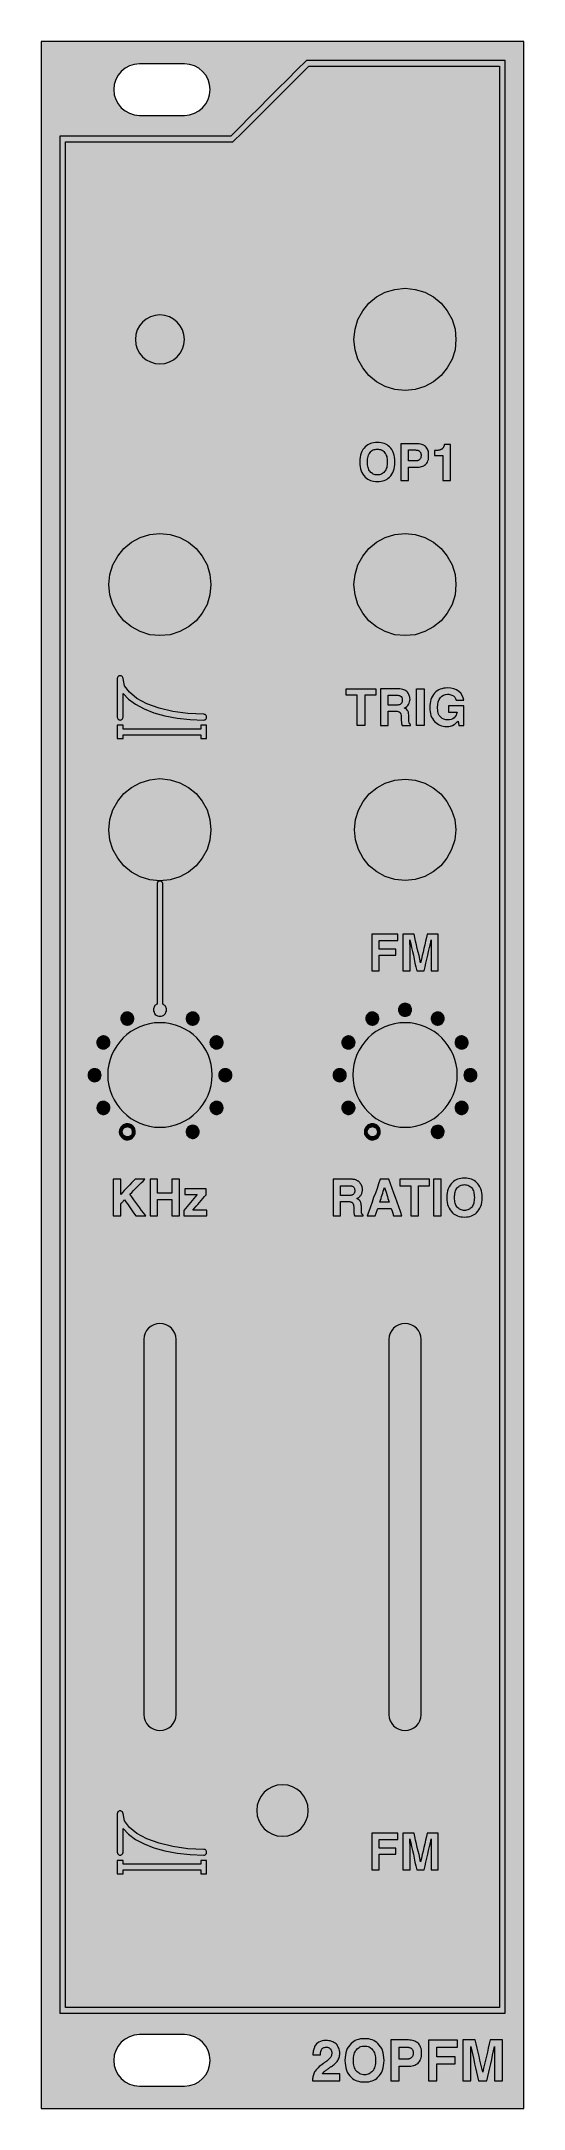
# Model space of a CAD drawing. Header units: millimetres. Extents: x 0 to 30, y -128 to 0.
import ezdxf

# ---------------------------------------------------------------- set-up
doc = ezdxf.new("R2010")
doc.units = ezdxf.units.MM
doc.header["$MEASUREMENT"] = 0
for name, color, linetype in [('Graphics', 7, 'Continuous'), ('Holes', 7, 'Continuous'), ('Panel', 7, 'Continuous')]:
    doc.layers.add(name, color=color, linetype=linetype)

# ---------------------------------------------------------------- blocks, each defined once
blk = doc.blocks.new('block 2')
at = {"layer": 'Graphics'}
h = blk.add_hatch(color=2, dxfattribs=at)
h.dxf.hatch_style = 2
h.paths.add_polyline_path([(10.11, -41.83), (9.11, -41.79), (8.17, -41.66), (7.32, -41.45), (6.57, -41.17), (5.95, -40.84), (5.48, -40.46), (5.18, -40.05), (5.08, -39.61), (5.07, -39.57), (5.06, -39.54), (5.05, -39.51), (5.03, -39.48), (5, -39.46), (4.97, -39.44), (4.94, -39.43), (4.9, -39.43), (4.87, -39.43), (4.83, -39.44), (4.8, -39.46), (4.78, -39.48), (4.75, -39.51), (4.74, -39.54), (4.73, -39.57), (4.72, -39.61), (4.72, -39.91), (4.72, -40.21), (4.72, -40.51), (4.72, -40.81), (4.72, -41.11), (4.72, -41.41), (4.72, -41.71), (4.72, -42.01), (4.73, -42.05), (4.74, -42.08), (4.75, -42.11), (4.78, -42.14), (4.8, -42.16), (4.83, -42.17), (4.87, -42.18), (4.9, -42.19), (4.94, -42.18), (4.97, -42.17), (5, -42.16), (5.03, -42.14), (5.05, -42.11), (5.06, -42.08), (5.07, -42.05), (5.08, -42.01), (5.08, -41.83), (5.08, -41.64), (5.08, -41.46), (5.08, -41.27), (5.08, -41.09), (5.08, -40.9), (5.08, -40.72), (5.08, -40.54), (5.42, -40.89), (5.86, -41.2), (6.39, -41.49), (7, -41.73), (7.69, -41.92), (8.45, -42.07), (9.25, -42.16), (10.11, -42.19), (10.14, -42.18), (10.18, -42.17), (10.21, -42.16), (10.23, -42.14), (10.25, -42.11), (10.27, -42.08), (10.28, -42.05), (10.28, -42.01), (10.28, -41.97), (10.27, -41.94), (10.25, -41.91), (10.23, -41.89), (10.21, -41.86), (10.18, -41.85), (10.14, -41.84)])
h = blk.add_hatch(color=2, dxfattribs=at)
h.dxf.hatch_style = 2
h.paths.add_polyline_path([(9.93, -42.75), (9.32, -42.75), (8.72, -42.75), (8.11, -42.75), (7.5, -42.75), (6.9, -42.75), (6.29, -42.75), (5.68, -42.75), (5.08, -42.75), (5.08, -42.72), (5.08, -42.69), (5.08, -42.66), (5.08, -42.63), (5.08, -42.6), (5.08, -42.57), (5.08, -42.54), (5.08, -42.51), (5.03, -42.51), (4.99, -42.51), (4.95, -42.51), (4.9, -42.51), (4.86, -42.51), (4.81, -42.51), (4.77, -42.51), (4.72, -42.51), (4.72, -42.62), (4.72, -42.72), (4.72, -42.82), (4.72, -42.93), (4.72, -43.03), (4.72, -43.14), (4.72, -43.24), (4.72, -43.34), (4.77, -43.34), (4.81, -43.34), (4.86, -43.34), (4.9, -43.34), (4.95, -43.34), (4.99, -43.34), (5.03, -43.34), (5.08, -43.34), (5.08, -43.31), (5.08, -43.28), (5.08, -43.25), (5.08, -43.22), (5.08, -43.19), (5.08, -43.16), (5.08, -43.13), (5.08, -43.1), (5.68, -43.1), (6.29, -43.1), (6.9, -43.1), (7.5, -43.1), (8.11, -43.1), (8.72, -43.1), (9.32, -43.1), (9.93, -43.1), (9.93, -43.13), (9.93, -43.16), (9.93, -43.19), (9.93, -43.22), (9.93, -43.25), (9.93, -43.28), (9.93, -43.31), (9.93, -43.34), (9.97, -43.34), (10.02, -43.34), (10.06, -43.34), (10.11, -43.34), (10.15, -43.34), (10.2, -43.34), (10.24, -43.34), (10.28, -43.34), (10.28, -43.24), (10.28, -43.14), (10.28, -43.03), (10.28, -42.93), (10.28, -42.82), (10.28, -42.72), (10.28, -42.62), (10.28, -42.51), (10.24, -42.51), (10.2, -42.51), (10.15, -42.51), (10.11, -42.51), (10.06, -42.51), (10.02, -42.51), (9.97, -42.51), (9.93, -42.51), (9.93, -42.54), (9.93, -42.57), (9.93, -42.6), (9.93, -42.63), (9.93, -42.66), (9.93, -42.69), (9.93, -42.72)])
at = {"layer": 'Graphics', "lineweight": 0}
for points in [[(10.11, -41.83), (9.11, -41.79), (8.17, -41.66), (7.32, -41.45), (6.57, -41.17), (5.95, -40.84), (5.48, -40.46), (5.18, -40.05), (5.08, -39.61), (5.07, -39.57), (5.06, -39.54), (5.05, -39.51), (5.03, -39.48), (5, -39.46), (4.97, -39.44), (4.94, -39.43), (4.9, -39.43), (4.87, -39.43), (4.83, -39.44), (4.8, -39.46), (4.78, -39.48), (4.75, -39.51), (4.74, -39.54), (4.73, -39.57), (4.72, -39.61), (4.72, -39.91), (4.72, -40.21), (4.72, -40.51), (4.72, -40.81), (4.72, -41.11), (4.72, -41.41), (4.72, -41.71), (4.72, -42.01), (4.73, -42.05), (4.74, -42.08), (4.75, -42.11), (4.78, -42.14), (4.8, -42.16), (4.83, -42.17), (4.87, -42.18), (4.9, -42.19), (4.94, -42.18), (4.97, -42.17), (5, -42.16), (5.03, -42.14), (5.05, -42.11), (5.06, -42.08), (5.07, -42.05), (5.08, -42.01), (5.08, -41.83), (5.08, -41.64), (5.08, -41.46), (5.08, -41.27), (5.08, -41.09), (5.08, -40.9), (5.08, -40.72), (5.08, -40.54), (5.42, -40.89), (5.86, -41.2), (6.39, -41.49), (7, -41.73), (7.69, -41.92), (8.45, -42.07), (9.25, -42.16), (10.11, -42.19), (10.14, -42.18), (10.18, -42.17), (10.21, -42.16), (10.23, -42.14), (10.25, -42.11), (10.27, -42.08), (10.28, -42.05), (10.28, -42.01), (10.28, -41.97), (10.27, -41.94), (10.25, -41.91), (10.23, -41.89), (10.21, -41.86), (10.18, -41.85), (10.14, -41.84), (10.11, -41.83), (10.11, -41.83)], [(9.93, -42.75), (9.32, -42.75), (8.72, -42.75), (8.11, -42.75), (7.5, -42.75), (6.9, -42.75), (6.29, -42.75), (5.68, -42.75), (5.08, -42.75), (5.08, -42.72), (5.08, -42.69), (5.08, -42.66), (5.08, -42.63), (5.08, -42.6), (5.08, -42.57), (5.08, -42.54), (5.08, -42.51), (5.03, -42.51), (4.99, -42.51), (4.95, -42.51), (4.9, -42.51), (4.86, -42.51), (4.81, -42.51), (4.77, -42.51), (4.72, -42.51), (4.72, -42.62), (4.72, -42.72), (4.72, -42.82), (4.72, -42.93), (4.72, -43.03), (4.72, -43.14), (4.72, -43.24), (4.72, -43.34), (4.77, -43.34), (4.81, -43.34), (4.86, -43.34), (4.9, -43.34), (4.95, -43.34), (4.99, -43.34), (5.03, -43.34), (5.08, -43.34), (5.08, -43.31), (5.08, -43.28), (5.08, -43.25), (5.08, -43.22), (5.08, -43.19), (5.08, -43.16), (5.08, -43.13), (5.08, -43.1), (5.68, -43.1), (6.29, -43.1), (6.9, -43.1), (7.5, -43.1), (8.11, -43.1), (8.72, -43.1), (9.32, -43.1), (9.93, -43.1), (9.93, -43.13), (9.93, -43.16), (9.93, -43.19), (9.93, -43.22), (9.93, -43.25), (9.93, -43.28), (9.93, -43.31), (9.93, -43.34), (9.97, -43.34), (10.02, -43.34), (10.06, -43.34), (10.11, -43.34), (10.15, -43.34), (10.2, -43.34), (10.24, -43.34), (10.28, -43.34), (10.28, -43.24), (10.28, -43.14), (10.28, -43.03), (10.28, -42.93), (10.28, -42.82), (10.28, -42.72), (10.28, -42.62), (10.28, -42.51), (10.24, -42.51), (10.2, -42.51), (10.15, -42.51), (10.11, -42.51), (10.06, -42.51), (10.02, -42.51), (9.97, -42.51), (9.93, -42.51), (9.93, -42.54), (9.93, -42.57), (9.93, -42.6), (9.93, -42.63), (9.93, -42.66), (9.93, -42.69), (9.93, -42.72), (9.93, -42.75), (9.93, -42.75)]]:
    blk.add_lwpolyline(points, dxfattribs=at)
blk = doc.blocks.new('block 3')
at = {"layer": 'Graphics'}
h = blk.add_hatch(color=2, dxfattribs=at)
h.dxf.hatch_style = 2
h.paths.add_polyline_path([(17.59, -126.2), (17.61, -126.19), (17.63, -126.17), (17.66, -126.15), (17.69, -126.13), (17.72, -126.1), (17.76, -126.08), (17.8, -126.05), (17.85, -126.02), (17.87, -126), (17.89, -125.98), (17.92, -125.96), (17.94, -125.95), (17.97, -125.93), (17.99, -125.91), (18.02, -125.89), (18.04, -125.88), (18.1, -125.83), (18.16, -125.79), (18.21, -125.75), (18.26, -125.71), (18.3, -125.67), (18.34, -125.63), (18.37, -125.59), (18.4, -125.56), (18.44, -125.5), (18.47, -125.45), (18.5, -125.39), (18.52, -125.33), (18.54, -125.26), (18.55, -125.2), (18.56, -125.13), (18.57, -125.06), (18.56, -124.98), (18.55, -124.89), (18.53, -124.81), (18.51, -124.74), (18.47, -124.67), (18.43, -124.6), (18.39, -124.54), (18.33, -124.48), (18.27, -124.43), (18.2, -124.39), (18.13, -124.35), (18.06, -124.32), (17.97, -124.29), (17.89, -124.28), (17.8, -124.27), (17.7, -124.26), (17.58, -124.27), (17.47, -124.29), (17.37, -124.32), (17.27, -124.36), (17.19, -124.41), (17.12, -124.47), (17.06, -124.55), (17, -124.64), (16.98, -124.69), (16.96, -124.74), (16.94, -124.8), (16.92, -124.86), (16.91, -124.93), (16.9, -125), (16.89, -125.07), (16.89, -125.15), (16.95, -125.15), (17.01, -125.15), (17.06, -125.15), (17.12, -125.15), (17.18, -125.15), (17.24, -125.15), (17.3, -125.15), (17.36, -125.15), (17.37, -125.1), (17.37, -125.05), (17.37, -125.01), (17.38, -124.97), (17.39, -124.93), (17.4, -124.9), (17.41, -124.87), (17.42, -124.85), (17.44, -124.81), (17.47, -124.77), (17.5, -124.74), (17.53, -124.72), (17.58, -124.7), (17.62, -124.69), (17.67, -124.68), (17.72, -124.68), (17.76, -124.68), (17.8, -124.68), (17.84, -124.69), (17.87, -124.7), (17.9, -124.72), (17.93, -124.74), (17.95, -124.76), (17.97, -124.78), (18, -124.81), (18.01, -124.84), (18.03, -124.87), (18.04, -124.9), (18.05, -124.94), (18.06, -124.97), (18.06, -125.01), (18.06, -125.05), (18.06, -125.1), (18.05, -125.14), (18.04, -125.19), (18.02, -125.23), (18, -125.28), (17.98, -125.32), (17.94, -125.36), (17.91, -125.41), (17.88, -125.43), (17.84, -125.47), (17.8, -125.5), (17.75, -125.54), (17.69, -125.59), (17.62, -125.64), (17.55, -125.69), (17.47, -125.75), (17.38, -125.82), (17.29, -125.89), (17.22, -125.96), (17.15, -126.02), (17.09, -126.09), (17.04, -126.16), (17, -126.22), (16.97, -126.28), (16.95, -126.34), (16.93, -126.4), (16.91, -126.46), (16.89, -126.52), (16.88, -126.58), (16.87, -126.64), (16.86, -126.71), (16.86, -126.77), (17.07, -126.77), (17.29, -126.77), (17.5, -126.77), (17.71, -126.77), (17.93, -126.77), (18.14, -126.77), (18.35, -126.77), (18.57, -126.77), (18.57, -126.72), (18.57, -126.66), (18.57, -126.61), (18.57, -126.56), (18.57, -126.5), (18.57, -126.45), (18.57, -126.39), (18.57, -126.34), (18.43, -126.34), (18.3, -126.34), (18.16, -126.34), (18.02, -126.34), (17.89, -126.34), (17.75, -126.34), (17.61, -126.34), (17.48, -126.34), (17.49, -126.32), (17.5, -126.3), (17.52, -126.29), (17.53, -126.27), (17.54, -126.25), (17.56, -126.24), (17.58, -126.22)])
h = blk.add_hatch(color=2, dxfattribs=at)
h.dxf.hatch_style = 2
h.paths.add_polyline_path([(20.1, -124.16), (19.97, -124.16), (19.85, -124.17), (19.73, -124.2), (19.62, -124.23), (19.52, -124.27), (19.43, -124.32), (19.35, -124.38), (19.27, -124.45), (19.18, -124.55), (19.1, -124.65), (19.03, -124.76), (18.98, -124.89), (18.94, -125.03), (18.91, -125.17), (18.89, -125.33), (18.88, -125.5), (18.89, -125.67), (18.91, -125.82), (18.94, -125.97), (18.98, -126.1), (19.03, -126.23), (19.1, -126.35), (19.18, -126.45), (19.27, -126.55), (19.35, -126.62), (19.43, -126.68), (19.52, -126.73), (19.62, -126.77), (19.73, -126.8), (19.85, -126.83), (19.97, -126.84), (20.1, -126.84), (20.23, -126.84), (20.36, -126.83), (20.47, -126.8), (20.58, -126.77), (20.68, -126.73), (20.77, -126.68), (20.86, -126.62), (20.93, -126.55), (21.02, -126.45), (21.1, -126.35), (21.17, -126.23), (21.22, -126.1), (21.26, -125.97), (21.29, -125.82), (21.31, -125.67), (21.32, -125.5), (21.31, -125.33), (21.29, -125.17), (21.26, -125.03), (21.22, -124.89), (21.17, -124.76), (21.1, -124.65), (21.02, -124.55), (20.93, -124.45), (20.86, -124.38), (20.77, -124.32), (20.68, -124.27), (20.58, -124.23), (20.47, -124.2), (20.36, -124.17), (20.23, -124.16)])
h.paths.add_polyline_path([(20.6, -126.16), (20.55, -126.22), (20.5, -126.26), (20.45, -126.3), (20.38, -126.34), (20.32, -126.36), (20.25, -126.38), (20.18, -126.39), (20.1, -126.39), (20.03, -126.39), (19.95, -126.38), (19.88, -126.36), (19.82, -126.34), (19.76, -126.3), (19.7, -126.26), (19.65, -126.22), (19.6, -126.16), (19.55, -126.1), (19.52, -126.03), (19.48, -125.96), (19.46, -125.88), (19.44, -125.79), (19.42, -125.7), (19.41, -125.6), (19.41, -125.5), (19.41, -125.4), (19.42, -125.3), (19.44, -125.21), (19.46, -125.12), (19.48, -125.04), (19.52, -124.97), (19.55, -124.9), (19.6, -124.84), (19.65, -124.78), (19.7, -124.74), (19.76, -124.7), (19.82, -124.66), (19.88, -124.64), (19.95, -124.62), (20.03, -124.61), (20.1, -124.61), (20.18, -124.61), (20.25, -124.62), (20.32, -124.64), (20.38, -124.66), (20.45, -124.7), (20.5, -124.74), (20.55, -124.78), (20.6, -124.84), (20.65, -124.9), (20.68, -124.97), (20.72, -125.04), (20.74, -125.12), (20.76, -125.21), (20.78, -125.3), (20.78, -125.4), (20.79, -125.5), (20.78, -125.6), (20.78, -125.7), (20.76, -125.79), (20.74, -125.88), (20.72, -125.96), (20.68, -126.03), (20.65, -126.1)])
h = blk.add_hatch(color=2, dxfattribs=at)
h.dxf.hatch_style = 2
h.paths.add_polyline_path([(22.83, -124.23), (22.69, -124.23), (22.55, -124.23), (22.42, -124.23), (22.28, -124.23), (22.14, -124.23), (22.01, -124.23), (21.87, -124.23), (21.73, -124.23), (21.73, -124.55), (21.73, -124.87), (21.73, -125.19), (21.73, -125.5), (21.73, -125.82), (21.73, -126.14), (21.73, -126.46), (21.73, -126.77), (21.8, -126.77), (21.87, -126.77), (21.93, -126.77), (22, -126.77), (22.06, -126.77), (22.13, -126.77), (22.2, -126.77), (22.26, -126.77), (22.26, -126.66), (22.26, -126.54), (22.26, -126.43), (22.26, -126.32), (22.26, -126.2), (22.26, -126.09), (22.26, -125.97), (22.26, -125.86), (22.33, -125.86), (22.39, -125.86), (22.46, -125.86), (22.53, -125.86), (22.59, -125.86), (22.66, -125.86), (22.72, -125.86), (22.79, -125.86), (22.89, -125.86), (22.99, -125.85), (23.07, -125.83), (23.16, -125.81), (23.23, -125.79), (23.3, -125.76), (23.37, -125.72), (23.43, -125.67), (23.48, -125.62), (23.52, -125.56), (23.56, -125.5), (23.59, -125.42), (23.62, -125.34), (23.64, -125.25), (23.65, -125.15), (23.65, -125.04), (23.65, -124.94), (23.64, -124.85), (23.62, -124.76), (23.59, -124.68), (23.56, -124.61), (23.52, -124.54), (23.48, -124.48), (23.43, -124.43), (23.37, -124.38), (23.3, -124.34), (23.24, -124.31), (23.16, -124.28), (23.09, -124.26), (23, -124.25), (22.92, -124.24)])
h.paths.add_polyline_path([(23.02, -125.33), (23, -125.35), (22.97, -125.37), (22.94, -125.39), (22.9, -125.4), (22.86, -125.41), (22.83, -125.42), (22.78, -125.42), (22.74, -125.42), (22.68, -125.42), (22.62, -125.42), (22.56, -125.42), (22.5, -125.42), (22.44, -125.42), (22.38, -125.42), (22.32, -125.42), (22.26, -125.42), (22.26, -125.33), (22.26, -125.24), (22.26, -125.14), (22.26, -125.05), (22.26, -124.96), (22.26, -124.86), (22.26, -124.77), (22.26, -124.67), (22.32, -124.67), (22.38, -124.67), (22.44, -124.67), (22.5, -124.67), (22.56, -124.67), (22.62, -124.67), (22.68, -124.67), (22.74, -124.67), (22.78, -124.68), (22.83, -124.68), (22.86, -124.69), (22.9, -124.7), (22.94, -124.71), (22.97, -124.72), (23, -124.74), (23.02, -124.76), (23.05, -124.78), (23.07, -124.81), (23.08, -124.84), (23.1, -124.87), (23.11, -124.91), (23.12, -124.95), (23.12, -124.99), (23.12, -125.04), (23.12, -125.09), (23.12, -125.13), (23.11, -125.18), (23.1, -125.21), (23.08, -125.25), (23.07, -125.28), (23.05, -125.31)])
h = blk.add_hatch(color=2, dxfattribs=at)
h.dxf.hatch_style = 2
h.paths.add_polyline_path([(24.08, -126.77), (24.14, -126.77), (24.21, -126.77), (24.27, -126.77), (24.34, -126.77), (24.41, -126.77), (24.47, -126.77), (24.54, -126.77), (24.6, -126.77), (24.6, -126.64), (24.6, -126.51), (24.6, -126.37), (24.6, -126.24), (24.6, -126.11), (24.6, -125.97), (24.6, -125.84), (24.6, -125.71), (24.74, -125.71), (24.88, -125.71), (25.02, -125.71), (25.17, -125.71), (25.31, -125.71), (25.45, -125.71), (25.59, -125.71), (25.73, -125.71), (25.73, -125.65), (25.73, -125.6), (25.73, -125.54), (25.73, -125.49), (25.73, -125.43), (25.73, -125.38), (25.73, -125.32), (25.73, -125.27), (25.59, -125.27), (25.45, -125.27), (25.31, -125.27), (25.17, -125.27), (25.02, -125.27), (24.88, -125.27), (24.74, -125.27), (24.6, -125.27), (24.6, -125.19), (24.6, -125.12), (24.6, -125.05), (24.6, -124.98), (24.6, -124.9), (24.6, -124.83), (24.6, -124.76), (24.6, -124.68), (24.76, -124.68), (24.92, -124.68), (25.08, -124.68), (25.24, -124.68), (25.4, -124.68), (25.57, -124.68), (25.73, -124.68), (25.89, -124.68), (25.89, -124.63), (25.89, -124.57), (25.89, -124.52), (25.89, -124.46), (25.89, -124.4), (25.89, -124.35), (25.89, -124.29), (25.89, -124.24), (25.66, -124.24), (25.43, -124.24), (25.21, -124.24), (24.98, -124.24), (24.75, -124.24), (24.53, -124.24), (24.3, -124.24), (24.08, -124.24), (24.08, -124.55), (24.08, -124.87), (24.08, -125.19), (24.08, -125.51), (24.08, -125.82), (24.08, -126.14), (24.08, -126.46)])
h = blk.add_hatch(color=2, dxfattribs=at)
h.dxf.hatch_style = 2
h.paths.add_polyline_path([(27.46, -126.23), (27.4, -125.98), (27.34, -125.73), (27.28, -125.48), (27.23, -125.23), (27.17, -124.98), (27.11, -124.73), (27.05, -124.48), (26.99, -124.23), (26.9, -124.23), (26.8, -124.23), (26.7, -124.23), (26.61, -124.23), (26.51, -124.23), (26.42, -124.23), (26.32, -124.23), (26.22, -124.23), (26.22, -124.55), (26.22, -124.87), (26.22, -125.19), (26.22, -125.5), (26.22, -125.82), (26.22, -126.14), (26.22, -126.46), (26.22, -126.77), (26.28, -126.77), (26.35, -126.77), (26.41, -126.77), (26.47, -126.77), (26.53, -126.77), (26.59, -126.77), (26.65, -126.77), (26.72, -126.77), (26.72, -126.56), (26.72, -126.34), (26.72, -126.13), (26.72, -125.91), (26.72, -125.7), (26.72, -125.48), (26.72, -125.27), (26.72, -125.06), (26.72, -125.04), (26.72, -125.01), (26.72, -124.99), (26.72, -124.97), (26.72, -124.94), (26.72, -124.91), (26.72, -124.88), (26.71, -124.85), (26.71, -124.82), (26.71, -124.79), (26.71, -124.76), (26.71, -124.73), (26.71, -124.71), (26.71, -124.68), (26.71, -124.66), (26.71, -124.64), (26.77, -124.91), (26.83, -125.17), (26.89, -125.44), (26.95, -125.71), (27.01, -125.97), (27.07, -126.24), (27.13, -126.51), (27.19, -126.77), (27.26, -126.77), (27.32, -126.77), (27.38, -126.77), (27.45, -126.77), (27.51, -126.77), (27.58, -126.77), (27.64, -126.77), (27.71, -126.77), (27.77, -126.51), (27.83, -126.24), (27.89, -125.97), (27.95, -125.71), (28.01, -125.44), (28.07, -125.17), (28.13, -124.91), (28.19, -124.64), (28.19, -124.66), (28.19, -124.68), (28.19, -124.71), (28.19, -124.73), (28.19, -124.76), (28.19, -124.79), (28.19, -124.82), (28.19, -124.85), (28.19, -124.88), (28.18, -124.91), (28.18, -124.94), (28.18, -124.97), (28.18, -124.99), (28.18, -125.01), (28.18, -125.04), (28.18, -125.06), (28.18, -125.27), (28.18, -125.48), (28.18, -125.7), (28.18, -125.91), (28.18, -126.13), (28.18, -126.34), (28.18, -126.56), (28.18, -126.77), (28.25, -126.77), (28.31, -126.77), (28.37, -126.77), (28.43, -126.77), (28.49, -126.77), (28.55, -126.77), (28.62, -126.77), (28.68, -126.77), (28.68, -126.46), (28.68, -126.14), (28.68, -125.82), (28.68, -125.5), (28.68, -125.19), (28.68, -124.87), (28.68, -124.55), (28.68, -124.23), (28.58, -124.23), (28.49, -124.23), (28.39, -124.23), (28.3, -124.23), (28.2, -124.23), (28.11, -124.23), (28.01, -124.23), (27.91, -124.23), (27.86, -124.48), (27.8, -124.73), (27.74, -124.98), (27.69, -125.23), (27.63, -125.48), (27.57, -125.73), (27.51, -125.98)])
at = {"layer": 'Graphics', "lineweight": 0}
for points in [[(17.59, -126.2), (17.61, -126.19), (17.63, -126.17), (17.66, -126.15), (17.69, -126.13), (17.72, -126.1), (17.76, -126.08), (17.8, -126.05), (17.85, -126.02), (17.87, -126), (17.89, -125.98), (17.92, -125.96), (17.94, -125.95), (17.97, -125.93), (17.99, -125.91), (18.02, -125.89), (18.04, -125.88), (18.1, -125.83), (18.16, -125.79), (18.21, -125.75), (18.26, -125.71), (18.3, -125.67), (18.34, -125.63), (18.37, -125.59), (18.4, -125.56), (18.44, -125.5), (18.47, -125.45), (18.5, -125.39), (18.52, -125.33), (18.54, -125.26), (18.55, -125.2), (18.56, -125.13), (18.57, -125.06), (18.56, -124.98), (18.55, -124.89), (18.53, -124.81), (18.51, -124.74), (18.47, -124.67), (18.43, -124.6), (18.39, -124.54), (18.33, -124.48), (18.27, -124.43), (18.2, -124.39), (18.13, -124.35), (18.06, -124.32), (17.97, -124.29), (17.89, -124.28), (17.8, -124.27), (17.7, -124.26), (17.58, -124.27), (17.47, -124.29), (17.37, -124.32), (17.27, -124.36), (17.19, -124.41), (17.12, -124.47), (17.06, -124.55), (17, -124.64), (16.98, -124.69), (16.96, -124.74), (16.94, -124.8), (16.92, -124.86), (16.91, -124.93), (16.9, -125), (16.89, -125.07), (16.89, -125.15), (16.95, -125.15), (17.01, -125.15), (17.06, -125.15), (17.12, -125.15), (17.18, -125.15), (17.24, -125.15), (17.3, -125.15), (17.36, -125.15), (17.37, -125.1), (17.37, -125.05), (17.37, -125.01), (17.38, -124.97), (17.39, -124.93), (17.4, -124.9), (17.41, -124.87), (17.42, -124.85), (17.44, -124.81), (17.47, -124.77), (17.5, -124.74), (17.53, -124.72), (17.58, -124.7), (17.62, -124.69), (17.67, -124.68), (17.72, -124.68), (17.76, -124.68), (17.8, -124.68), (17.84, -124.69), (17.87, -124.7), (17.9, -124.72), (17.93, -124.74), (17.95, -124.76), (17.97, -124.78), (18, -124.81), (18.01, -124.84), (18.03, -124.87), (18.04, -124.9), (18.05, -124.94), (18.06, -124.97), (18.06, -125.01), (18.06, -125.05), (18.06, -125.1), (18.05, -125.14), (18.04, -125.19), (18.02, -125.23), (18, -125.28), (17.98, -125.32), (17.94, -125.36), (17.91, -125.41), (17.88, -125.43), (17.84, -125.47), (17.8, -125.5), (17.75, -125.54), (17.69, -125.59), (17.62, -125.64), (17.55, -125.69), (17.47, -125.75), (17.38, -125.82), (17.29, -125.89), (17.22, -125.96), (17.15, -126.02), (17.09, -126.09), (17.04, -126.16), (17, -126.22), (16.97, -126.28), (16.95, -126.34), (16.93, -126.4), (16.91, -126.46), (16.89, -126.52), (16.88, -126.58), (16.87, -126.64), (16.86, -126.71), (16.86, -126.77), (17.07, -126.77), (17.29, -126.77), (17.5, -126.77), (17.71, -126.77), (17.93, -126.77), (18.14, -126.77), (18.35, -126.77), (18.57, -126.77), (18.57, -126.72), (18.57, -126.66), (18.57, -126.61), (18.57, -126.56), (18.57, -126.5), (18.57, -126.45), (18.57, -126.39), (18.57, -126.34), (18.43, -126.34), (18.3, -126.34), (18.16, -126.34), (18.02, -126.34), (17.89, -126.34), (17.75, -126.34), (17.61, -126.34), (17.48, -126.34), (17.49, -126.32), (17.5, -126.3), (17.52, -126.29), (17.53, -126.27), (17.54, -126.25), (17.56, -126.24), (17.58, -126.22), (17.59, -126.2), (17.59, -126.2)], [(20.1, -124.16), (19.97, -124.16), (19.85, -124.17), (19.73, -124.2), (19.62, -124.23), (19.52, -124.27), (19.43, -124.32), (19.35, -124.38), (19.27, -124.45), (19.18, -124.55), (19.1, -124.65), (19.03, -124.76), (18.98, -124.89), (18.94, -125.03), (18.91, -125.17), (18.89, -125.33), (18.88, -125.5), (18.89, -125.67), (18.91, -125.82), (18.94, -125.97), (18.98, -126.1), (19.03, -126.23), (19.1, -126.35), (19.18, -126.45), (19.27, -126.55), (19.35, -126.62), (19.43, -126.68), (19.52, -126.73), (19.62, -126.77), (19.73, -126.8), (19.85, -126.83), (19.97, -126.84), (20.1, -126.84), (20.23, -126.84), (20.36, -126.83), (20.47, -126.8), (20.58, -126.77), (20.68, -126.73), (20.77, -126.68), (20.86, -126.62), (20.93, -126.55), (21.02, -126.45), (21.1, -126.35), (21.17, -126.23), (21.22, -126.1), (21.26, -125.97), (21.29, -125.82), (21.31, -125.67), (21.32, -125.5), (21.31, -125.33), (21.29, -125.17), (21.26, -125.03), (21.22, -124.89), (21.17, -124.76), (21.1, -124.65), (21.02, -124.55), (20.93, -124.45), (20.86, -124.38), (20.77, -124.32), (20.68, -124.27), (20.58, -124.23), (20.47, -124.2), (20.36, -124.17), (20.23, -124.16), (20.1, -124.16), (20.1, -124.16)], [(20.6, -126.16), (20.55, -126.22), (20.5, -126.26), (20.45, -126.3), (20.38, -126.34), (20.32, -126.36), (20.25, -126.38), (20.18, -126.39), (20.1, -126.39), (20.03, -126.39), (19.95, -126.38), (19.88, -126.36), (19.82, -126.34), (19.76, -126.3), (19.7, -126.26), (19.65, -126.22), (19.6, -126.16), (19.55, -126.1), (19.52, -126.03), (19.48, -125.96), (19.46, -125.88), (19.44, -125.79), (19.42, -125.7), (19.41, -125.6), (19.41, -125.5), (19.41, -125.4), (19.42, -125.3), (19.44, -125.21), (19.46, -125.12), (19.48, -125.04), (19.52, -124.97), (19.55, -124.9), (19.6, -124.84), (19.65, -124.78), (19.7, -124.74), (19.76, -124.7), (19.82, -124.66), (19.88, -124.64), (19.95, -124.62), (20.03, -124.61), (20.1, -124.61), (20.18, -124.61), (20.25, -124.62), (20.32, -124.64), (20.38, -124.66), (20.45, -124.7), (20.5, -124.74), (20.55, -124.78), (20.6, -124.84), (20.65, -124.9), (20.68, -124.97), (20.72, -125.04), (20.74, -125.12), (20.76, -125.21), (20.78, -125.3), (20.78, -125.4), (20.79, -125.5), (20.78, -125.6), (20.78, -125.7), (20.76, -125.79), (20.74, -125.88), (20.72, -125.96), (20.68, -126.03), (20.65, -126.1), (20.6, -126.16), (20.6, -126.16)], [(22.83, -124.23), (22.69, -124.23), (22.55, -124.23), (22.42, -124.23), (22.28, -124.23), (22.14, -124.23), (22.01, -124.23), (21.87, -124.23), (21.73, -124.23), (21.73, -124.55), (21.73, -124.87), (21.73, -125.19), (21.73, -125.5), (21.73, -125.82), (21.73, -126.14), (21.73, -126.46), (21.73, -126.77), (21.8, -126.77), (21.87, -126.77), (21.93, -126.77), (22, -126.77), (22.06, -126.77), (22.13, -126.77), (22.2, -126.77), (22.26, -126.77), (22.26, -126.66), (22.26, -126.54), (22.26, -126.43), (22.26, -126.32), (22.26, -126.2), (22.26, -126.09), (22.26, -125.97), (22.26, -125.86), (22.33, -125.86), (22.39, -125.86), (22.46, -125.86), (22.53, -125.86), (22.59, -125.86), (22.66, -125.86), (22.72, -125.86), (22.79, -125.86), (22.89, -125.86), (22.99, -125.85), (23.07, -125.83), (23.16, -125.81), (23.23, -125.79), (23.3, -125.76), (23.37, -125.72), (23.43, -125.67), (23.48, -125.62), (23.52, -125.56), (23.56, -125.5), (23.59, -125.42), (23.62, -125.34), (23.64, -125.25), (23.65, -125.15), (23.65, -125.04), (23.65, -124.94), (23.64, -124.85), (23.62, -124.76), (23.59, -124.68), (23.56, -124.61), (23.52, -124.54), (23.48, -124.48), (23.43, -124.43), (23.37, -124.38), (23.3, -124.34), (23.24, -124.31), (23.16, -124.28), (23.09, -124.26), (23, -124.25), (22.92, -124.24), (22.83, -124.23), (22.83, -124.23)], [(24.08, -126.77), (24.14, -126.77), (24.21, -126.77), (24.27, -126.77), (24.34, -126.77), (24.41, -126.77), (24.47, -126.77), (24.54, -126.77), (24.6, -126.77), (24.6, -126.64), (24.6, -126.51), (24.6, -126.37), (24.6, -126.24), (24.6, -126.11), (24.6, -125.97), (24.6, -125.84), (24.6, -125.71), (24.74, -125.71), (24.88, -125.71), (25.02, -125.71), (25.17, -125.71), (25.31, -125.71), (25.45, -125.71), (25.59, -125.71), (25.73, -125.71), (25.73, -125.65), (25.73, -125.6), (25.73, -125.54), (25.73, -125.49), (25.73, -125.43), (25.73, -125.38), (25.73, -125.32), (25.73, -125.27), (25.59, -125.27), (25.45, -125.27), (25.31, -125.27), (25.17, -125.27), (25.02, -125.27), (24.88, -125.27), (24.74, -125.27), (24.6, -125.27), (24.6, -125.19), (24.6, -125.12), (24.6, -125.05), (24.6, -124.98), (24.6, -124.9), (24.6, -124.83), (24.6, -124.76), (24.6, -124.68), (24.76, -124.68), (24.92, -124.68), (25.08, -124.68), (25.24, -124.68), (25.4, -124.68), (25.57, -124.68), (25.73, -124.68), (25.89, -124.68), (25.89, -124.63), (25.89, -124.57), (25.89, -124.52), (25.89, -124.46), (25.89, -124.4), (25.89, -124.35), (25.89, -124.29), (25.89, -124.24), (25.66, -124.24), (25.43, -124.24), (25.21, -124.24), (24.98, -124.24), (24.75, -124.24), (24.53, -124.24), (24.3, -124.24), (24.08, -124.24), (24.08, -124.55), (24.08, -124.87), (24.08, -125.19), (24.08, -125.51), (24.08, -125.82), (24.08, -126.14), (24.08, -126.46), (24.08, -126.77), (24.08, -126.77)], [(27.46, -126.23), (27.4, -125.98), (27.34, -125.73), (27.28, -125.48), (27.23, -125.23), (27.17, -124.98), (27.11, -124.73), (27.05, -124.48), (26.99, -124.23), (26.9, -124.23), (26.8, -124.23), (26.7, -124.23), (26.61, -124.23), (26.51, -124.23), (26.42, -124.23), (26.32, -124.23), (26.22, -124.23), (26.22, -124.55), (26.22, -124.87), (26.22, -125.19), (26.22, -125.5), (26.22, -125.82), (26.22, -126.14), (26.22, -126.46), (26.22, -126.77), (26.28, -126.77), (26.35, -126.77), (26.41, -126.77), (26.47, -126.77), (26.53, -126.77), (26.59, -126.77), (26.65, -126.77), (26.72, -126.77), (26.72, -126.56), (26.72, -126.34), (26.72, -126.13), (26.72, -125.91), (26.72, -125.7), (26.72, -125.48), (26.72, -125.27), (26.72, -125.06), (26.72, -125.04), (26.72, -125.01), (26.72, -124.99), (26.72, -124.97), (26.72, -124.94), (26.72, -124.91), (26.72, -124.88), (26.71, -124.85), (26.71, -124.82), (26.71, -124.79), (26.71, -124.76), (26.71, -124.73), (26.71, -124.71), (26.71, -124.68), (26.71, -124.66), (26.71, -124.64), (26.77, -124.91), (26.83, -125.17), (26.89, -125.44), (26.95, -125.71), (27.01, -125.97), (27.07, -126.24), (27.13, -126.51), (27.19, -126.77), (27.26, -126.77), (27.32, -126.77), (27.38, -126.77), (27.45, -126.77), (27.51, -126.77), (27.58, -126.77), (27.64, -126.77), (27.71, -126.77), (27.77, -126.51), (27.83, -126.24), (27.89, -125.97), (27.95, -125.71), (28.01, -125.44), (28.07, -125.17), (28.13, -124.91), (28.19, -124.64), (28.19, -124.66), (28.19, -124.68), (28.19, -124.71), (28.19, -124.73), (28.19, -124.76), (28.19, -124.79), (28.19, -124.82), (28.19, -124.85), (28.19, -124.88), (28.18, -124.91), (28.18, -124.94), (28.18, -124.97), (28.18, -124.99), (28.18, -125.01), (28.18, -125.04), (28.18, -125.06), (28.18, -125.27), (28.18, -125.48), (28.18, -125.7), (28.18, -125.91), (28.18, -126.13), (28.18, -126.34), (28.18, -126.56), (28.18, -126.77), (28.25, -126.77), (28.31, -126.77), (28.37, -126.77), (28.43, -126.77), (28.49, -126.77), (28.55, -126.77), (28.62, -126.77), (28.68, -126.77), (28.68, -126.46), (28.68, -126.14), (28.68, -125.82), (28.68, -125.5), (28.68, -125.19), (28.68, -124.87), (28.68, -124.55), (28.68, -124.23), (28.58, -124.23), (28.49, -124.23), (28.39, -124.23), (28.3, -124.23), (28.2, -124.23), (28.11, -124.23), (28.01, -124.23), (27.91, -124.23), (27.86, -124.48), (27.8, -124.73), (27.74, -124.98), (27.69, -125.23), (27.63, -125.48), (27.57, -125.73), (27.51, -125.98), (27.46, -126.23), (27.46, -126.23)], [(23.02, -125.33), (23, -125.35), (22.97, -125.37), (22.94, -125.39), (22.9, -125.4), (22.86, -125.41), (22.83, -125.42), (22.78, -125.42), (22.74, -125.42), (22.68, -125.42), (22.62, -125.42), (22.56, -125.42), (22.5, -125.42), (22.44, -125.42), (22.38, -125.42), (22.32, -125.42), (22.26, -125.42), (22.26, -125.33), (22.26, -125.24), (22.26, -125.14), (22.26, -125.05), (22.26, -124.96), (22.26, -124.86), (22.26, -124.77), (22.26, -124.67), (22.32, -124.67), (22.38, -124.67), (22.44, -124.67), (22.5, -124.67), (22.56, -124.67), (22.62, -124.67), (22.68, -124.67), (22.74, -124.67), (22.78, -124.68), (22.83, -124.68), (22.86, -124.69), (22.9, -124.7), (22.94, -124.71), (22.97, -124.72), (23, -124.74), (23.02, -124.76), (23.05, -124.78), (23.07, -124.81), (23.08, -124.84), (23.1, -124.87), (23.11, -124.91), (23.12, -124.95), (23.12, -124.99), (23.12, -125.04), (23.12, -125.09), (23.12, -125.13), (23.11, -125.18), (23.1, -125.21), (23.08, -125.25), (23.07, -125.28), (23.05, -125.31), (23.02, -125.33), (23.02, -125.33)]]:
    blk.add_lwpolyline(points, dxfattribs=at)
blk = doc.blocks.new('block 4')
at = {"layer": 'Graphics'}
h = blk.add_hatch(color=2, dxfattribs=at)
h.dxf.hatch_style = 2
h.paths.add_polyline_path([(26.32, -70.66), (26.2, -70.66), (26.09, -70.68), (25.99, -70.7), (25.89, -70.73), (25.8, -70.76), (25.72, -70.81), (25.64, -70.86), (25.57, -70.93), (25.49, -71.01), (25.42, -71.1), (25.36, -71.21), (25.31, -71.32), (25.27, -71.44), (25.25, -71.57), (25.23, -71.72), (25.22, -71.87), (25.23, -72.02), (25.25, -72.16), (25.27, -72.29), (25.31, -72.41), (25.36, -72.52), (25.42, -72.63), (25.49, -72.72), (25.57, -72.81), (25.64, -72.87), (25.72, -72.93), (25.8, -72.97), (25.89, -73.01), (25.99, -73.04), (26.09, -73.06), (26.2, -73.07), (26.32, -73.08), (26.44, -73.07), (26.55, -73.06), (26.66, -73.04), (26.75, -73.01), (26.84, -72.97), (26.93, -72.93), (27, -72.87), (27.07, -72.81), (27.15, -72.72), (27.22, -72.63), (27.28, -72.52), (27.33, -72.41), (27.37, -72.29), (27.39, -72.16), (27.41, -72.02), (27.41, -71.87), (27.41, -71.72), (27.39, -71.57), (27.37, -71.44), (27.33, -71.32), (27.28, -71.21), (27.22, -71.1), (27.15, -71.01), (27.07, -70.93), (27, -70.86), (26.93, -70.81), (26.84, -70.76), (26.75, -70.73), (26.66, -70.7), (26.55, -70.68), (26.44, -70.66)])
h.paths.add_polyline_path([(26.77, -72.46), (26.73, -72.51), (26.68, -72.55), (26.63, -72.59), (26.57, -72.62), (26.52, -72.64), (26.45, -72.66), (26.39, -72.67), (26.32, -72.67), (26.25, -72.67), (26.19, -72.66), (26.12, -72.64), (26.07, -72.62), (26.01, -72.59), (25.96, -72.55), (25.91, -72.51), (25.87, -72.46), (25.83, -72.41), (25.79, -72.35), (25.76, -72.28), (25.74, -72.21), (25.72, -72.13), (25.71, -72.05), (25.7, -71.96), (25.7, -71.87), (25.7, -71.77), (25.71, -71.69), (25.72, -71.6), (25.74, -71.53), (25.76, -71.45), (25.79, -71.39), (25.83, -71.33), (25.87, -71.27), (25.91, -71.22), (25.96, -71.18), (26.01, -71.14), (26.07, -71.12), (26.12, -71.09), (26.19, -71.08), (26.25, -71.07), (26.32, -71.06), (26.39, -71.07), (26.45, -71.08), (26.52, -71.09), (26.57, -71.12), (26.63, -71.15), (26.68, -71.18), (26.73, -71.22), (26.77, -71.27), (26.81, -71.33), (26.84, -71.39), (26.87, -71.46), (26.9, -71.53), (26.91, -71.6), (26.93, -71.69), (26.93, -71.77), (26.94, -71.87), (26.93, -71.96), (26.93, -72.05), (26.91, -72.13), (26.9, -72.21), (26.87, -72.28), (26.84, -72.35), (26.81, -72.41)])
h = blk.add_hatch(color=2, dxfattribs=at)
h.dxf.hatch_style = 2
h.paths.add_polyline_path([(18.61, -72.12), (18.67, -72.12), (18.73, -72.12), (18.79, -72.12), (18.85, -72.12), (18.91, -72.12), (18.96, -72.12), (19.02, -72.12), (19.08, -72.12), (19.13, -72.12), (19.17, -72.12), (19.21, -72.13), (19.25, -72.14), (19.28, -72.15), (19.31, -72.16), (19.33, -72.17), (19.35, -72.19), (19.37, -72.21), (19.38, -72.24), (19.4, -72.27), (19.41, -72.3), (19.42, -72.34), (19.42, -72.38), (19.43, -72.43), (19.43, -72.48), (19.43, -72.51), (19.43, -72.53), (19.43, -72.56), (19.43, -72.59), (19.43, -72.61), (19.43, -72.64), (19.43, -72.67), (19.43, -72.69), (19.43, -72.72), (19.43, -72.74), (19.43, -72.77), (19.44, -72.79), (19.44, -72.82), (19.44, -72.84), (19.45, -72.87), (19.45, -72.89), (19.45, -72.9), (19.46, -72.92), (19.46, -72.93), (19.46, -72.94), (19.47, -72.96), (19.47, -72.98), (19.48, -72.99), (19.48, -73.01), (19.55, -73.01), (19.61, -73.01), (19.68, -73.01), (19.75, -73.01), (19.81, -73.01), (19.88, -73.01), (19.94, -73.01), (20.01, -73.01), (20.01, -73.01), (20.01, -73), (20.01, -72.99), (20.01, -72.98), (20.01, -72.98), (20.01, -72.97), (20.01, -72.96), (20.01, -72.96), (19.99, -72.94), (19.98, -72.93), (19.96, -72.92), (19.95, -72.9), (19.94, -72.89), (19.93, -72.87), (19.93, -72.85), (19.92, -72.83), (19.92, -72.81), (19.92, -72.79), (19.91, -72.77), (19.91, -72.74), (19.91, -72.72), (19.91, -72.69), (19.91, -72.65), (19.91, -72.61), (19.91, -72.59), (19.91, -72.58), (19.91, -72.56), (19.91, -72.54), (19.91, -72.52), (19.91, -72.5), (19.91, -72.48), (19.91, -72.46), (19.91, -72.4), (19.9, -72.35), (19.9, -72.3), (19.89, -72.25), (19.88, -72.21), (19.87, -72.17), (19.86, -72.13), (19.84, -72.1), (19.82, -72.07), (19.8, -72.05), (19.78, -72.02), (19.75, -72), (19.72, -71.98), (19.69, -71.96), (19.66, -71.94), (19.62, -71.92), (19.66, -71.9), (19.71, -71.88), (19.74, -71.86), (19.78, -71.83), (19.81, -71.8), (19.84, -71.77), (19.87, -71.74), (19.89, -71.7), (19.91, -71.66), (19.93, -71.62), (19.94, -71.58), (19.95, -71.54), (19.96, -71.5), (19.97, -71.46), (19.97, -71.42), (19.97, -71.38), (19.97, -71.35), (19.97, -71.31), (19.97, -71.28), (19.96, -71.25), (19.96, -71.22), (19.95, -71.19), (19.94, -71.17), (19.93, -71.14), (19.92, -71.11), (19.91, -71.09), (19.89, -71.06), (19.88, -71.04), (19.86, -71.01), (19.85, -70.99), (19.83, -70.97), (19.81, -70.95), (19.79, -70.92), (19.77, -70.9), (19.74, -70.87), (19.72, -70.85), (19.69, -70.84), (19.66, -70.82), (19.63, -70.8), (19.6, -70.79), (19.57, -70.77), (19.53, -70.76), (19.49, -70.75), (19.45, -70.75), (19.4, -70.74), (19.35, -70.73), (19.3, -70.73), (19.24, -70.73), (19.1, -70.73), (18.97, -70.73), (18.83, -70.73), (18.69, -70.73), (18.56, -70.73), (18.42, -70.73), (18.28, -70.73), (18.15, -70.73), (18.15, -71.01), (18.15, -71.3), (18.15, -71.59), (18.15, -71.87), (18.15, -72.16), (18.15, -72.44), (18.15, -72.73), (18.15, -73.01), (18.21, -73.01), (18.26, -73.01), (18.32, -73.01), (18.38, -73.01), (18.44, -73.01), (18.5, -73.01), (18.56, -73.01), (18.61, -73.01), (18.61, -72.9), (18.61, -72.79), (18.61, -72.68), (18.61, -72.57), (18.61, -72.45), (18.61, -72.34), (18.61, -72.23)])
h.paths.add_polyline_path([(18.61, -71.13), (18.68, -71.13), (18.75, -71.13), (18.81, -71.13), (18.88, -71.13), (18.94, -71.13), (19.01, -71.13), (19.07, -71.13), (19.14, -71.13), (19.18, -71.13), (19.21, -71.13), (19.24, -71.13), (19.27, -71.14), (19.3, -71.14), (19.32, -71.15), (19.34, -71.16), (19.36, -71.17), (19.39, -71.19), (19.42, -71.21), (19.44, -71.24), (19.46, -71.27), (19.47, -71.31), (19.48, -71.35), (19.49, -71.39), (19.49, -71.44), (19.49, -71.49), (19.48, -71.53), (19.47, -71.57), (19.46, -71.6), (19.44, -71.64), (19.42, -71.66), (19.39, -71.68), (19.36, -71.7), (19.34, -71.71), (19.31, -71.72), (19.29, -71.72), (19.26, -71.73), (19.23, -71.73), (19.2, -71.74), (19.16, -71.74), (19.13, -71.74), (19.06, -71.74), (19, -71.74), (18.93, -71.74), (18.87, -71.74), (18.81, -71.74), (18.74, -71.74), (18.68, -71.74), (18.61, -71.74), (18.61, -71.66), (18.61, -71.59), (18.61, -71.51), (18.61, -71.43), (18.61, -71.36), (18.61, -71.28), (18.61, -71.2)])
h = blk.add_hatch(color=2, dxfattribs=at)
h.dxf.hatch_style = 2
h.paths.add_polyline_path([(21.08, -70.73), (20.98, -71.01), (20.88, -71.3), (20.78, -71.59), (20.67, -71.87), (20.57, -72.16), (20.47, -72.44), (20.37, -72.73), (20.27, -73.01), (20.33, -73.01), (20.39, -73.01), (20.45, -73.01), (20.52, -73.01), (20.58, -73.01), (20.64, -73.01), (20.7, -73.01), (20.77, -73.01), (20.79, -72.95), (20.8, -72.9), (20.82, -72.84), (20.84, -72.78), (20.86, -72.72), (20.88, -72.66), (20.9, -72.6), (20.92, -72.54), (21.03, -72.54), (21.13, -72.54), (21.24, -72.54), (21.34, -72.54), (21.45, -72.54), (21.55, -72.54), (21.66, -72.54), (21.76, -72.54), (21.78, -72.6), (21.8, -72.66), (21.82, -72.72), (21.84, -72.78), (21.86, -72.84), (21.88, -72.9), (21.89, -72.95), (21.91, -73.01), (21.98, -73.01), (22.04, -73.01), (22.11, -73.01), (22.17, -73.01), (22.24, -73.01), (22.3, -73.01), (22.37, -73.01), (22.43, -73.01), (22.33, -72.73), (22.23, -72.44), (22.13, -72.16), (22.03, -71.87), (21.93, -71.59), (21.82, -71.3), (21.72, -71.01), (21.62, -70.73), (21.56, -70.73), (21.49, -70.73), (21.42, -70.73), (21.35, -70.73), (21.29, -70.73), (21.22, -70.73), (21.15, -70.73)])
h.paths.add_polyline_path([(21.05, -72.15), (21.09, -72.04), (21.13, -71.93), (21.16, -71.81), (21.2, -71.7), (21.24, -71.59), (21.27, -71.48), (21.31, -71.36), (21.35, -71.25), (21.38, -71.36), (21.42, -71.48), (21.46, -71.59), (21.49, -71.7), (21.53, -71.81), (21.56, -71.93), (21.6, -72.04), (21.64, -72.15), (21.56, -72.15), (21.49, -72.15), (21.42, -72.15), (21.34, -72.15), (21.27, -72.15), (21.2, -72.15), (21.12, -72.15)])
h = blk.add_hatch(color=2, dxfattribs=at)
h.dxf.hatch_style = 2
h.paths.add_polyline_path([(23.46, -73.01), (23.46, -72.78), (23.46, -72.54), (23.46, -72.31), (23.46, -72.07), (23.46, -71.84), (23.46, -71.6), (23.46, -71.37), (23.46, -71.13), (23.55, -71.13), (23.64, -71.13), (23.72, -71.13), (23.81, -71.13), (23.89, -71.13), (23.98, -71.13), (24.06, -71.13), (24.15, -71.13), (24.15, -71.08), (24.15, -71.03), (24.15, -70.98), (24.15, -70.93), (24.15, -70.88), (24.15, -70.83), (24.15, -70.78), (24.15, -70.73), (23.92, -70.73), (23.69, -70.73), (23.45, -70.73), (23.22, -70.73), (22.99, -70.73), (22.76, -70.73), (22.53, -70.73), (22.3, -70.73), (22.3, -70.78), (22.3, -70.83), (22.3, -70.88), (22.3, -70.93), (22.3, -70.98), (22.3, -71.03), (22.3, -71.08), (22.3, -71.13), (22.38, -71.13), (22.47, -71.13), (22.55, -71.13), (22.64, -71.13), (22.73, -71.13), (22.81, -71.13), (22.9, -71.13), (22.98, -71.13), (22.98, -71.37), (22.98, -71.6), (22.98, -71.84), (22.98, -72.07), (22.98, -72.31), (22.98, -72.54), (22.98, -72.78), (22.98, -73.01), (23.04, -73.01), (23.1, -73.01), (23.16, -73.01), (23.22, -73.01), (23.28, -73.01), (23.34, -73.01), (23.4, -73.01)])
h = blk.add_hatch(color=2, dxfattribs=at)
h.dxf.hatch_style = 2
h.paths.add_polyline_path([(24.39, -73.01), (24.45, -73.01), (24.51, -73.01), (24.57, -73.01), (24.63, -73.01), (24.68, -73.01), (24.74, -73.01), (24.8, -73.01), (24.86, -73.01), (24.86, -72.73), (24.86, -72.44), (24.86, -72.16), (24.86, -71.87), (24.86, -71.59), (24.86, -71.3), (24.86, -71.01), (24.86, -70.73), (24.8, -70.73), (24.74, -70.73), (24.68, -70.73), (24.63, -70.73), (24.57, -70.73), (24.51, -70.73), (24.45, -70.73), (24.39, -70.73), (24.39, -71.01), (24.39, -71.3), (24.39, -71.59), (24.39, -71.87), (24.39, -72.16), (24.39, -72.44), (24.39, -72.73)])
at = {"layer": 'Graphics', "lineweight": 0}
for points in [[(26.32, -70.66), (26.2, -70.66), (26.09, -70.68), (25.99, -70.7), (25.89, -70.73), (25.8, -70.76), (25.72, -70.81), (25.64, -70.86), (25.57, -70.93), (25.49, -71.01), (25.42, -71.1), (25.36, -71.21), (25.31, -71.32), (25.27, -71.44), (25.25, -71.57), (25.23, -71.72), (25.22, -71.87), (25.23, -72.02), (25.25, -72.16), (25.27, -72.29), (25.31, -72.41), (25.36, -72.52), (25.42, -72.63), (25.49, -72.72), (25.57, -72.81), (25.64, -72.87), (25.72, -72.93), (25.8, -72.97), (25.89, -73.01), (25.99, -73.04), (26.09, -73.06), (26.2, -73.07), (26.32, -73.08), (26.44, -73.07), (26.55, -73.06), (26.66, -73.04), (26.75, -73.01), (26.84, -72.97), (26.93, -72.93), (27, -72.87), (27.07, -72.81), (27.15, -72.72), (27.22, -72.63), (27.28, -72.52), (27.33, -72.41), (27.37, -72.29), (27.39, -72.16), (27.41, -72.02), (27.41, -71.87), (27.41, -71.72), (27.39, -71.57), (27.37, -71.44), (27.33, -71.32), (27.28, -71.21), (27.22, -71.1), (27.15, -71.01), (27.07, -70.93), (27, -70.86), (26.93, -70.81), (26.84, -70.76), (26.75, -70.73), (26.66, -70.7), (26.55, -70.68), (26.44, -70.66), (26.32, -70.66), (26.32, -70.66)], [(18.61, -72.12), (18.67, -72.12), (18.73, -72.12), (18.79, -72.12), (18.85, -72.12), (18.91, -72.12), (18.96, -72.12), (19.02, -72.12), (19.08, -72.12), (19.13, -72.12), (19.17, -72.12), (19.21, -72.13), (19.25, -72.14), (19.28, -72.15), (19.31, -72.16), (19.33, -72.17), (19.35, -72.19), (19.37, -72.21), (19.38, -72.24), (19.4, -72.27), (19.41, -72.3), (19.42, -72.34), (19.42, -72.38), (19.43, -72.43), (19.43, -72.48), (19.43, -72.51), (19.43, -72.53), (19.43, -72.56), (19.43, -72.59), (19.43, -72.61), (19.43, -72.64), (19.43, -72.67), (19.43, -72.69), (19.43, -72.72), (19.43, -72.74), (19.43, -72.77), (19.44, -72.79), (19.44, -72.82), (19.44, -72.84), (19.45, -72.87), (19.45, -72.89), (19.45, -72.9), (19.46, -72.92), (19.46, -72.93), (19.46, -72.94), (19.47, -72.96), (19.47, -72.98), (19.48, -72.99), (19.48, -73.01), (19.55, -73.01), (19.61, -73.01), (19.68, -73.01), (19.75, -73.01), (19.81, -73.01), (19.88, -73.01), (19.94, -73.01), (20.01, -73.01), (20.01, -73.01), (20.01, -73), (20.01, -72.99), (20.01, -72.98), (20.01, -72.98), (20.01, -72.97), (20.01, -72.96), (20.01, -72.96), (19.99, -72.94), (19.98, -72.93), (19.96, -72.92), (19.95, -72.9), (19.94, -72.89), (19.93, -72.87), (19.93, -72.85), (19.92, -72.83), (19.92, -72.81), (19.92, -72.79), (19.91, -72.77), (19.91, -72.74), (19.91, -72.72), (19.91, -72.69), (19.91, -72.65), (19.91, -72.61), (19.91, -72.59), (19.91, -72.58), (19.91, -72.56), (19.91, -72.54), (19.91, -72.52), (19.91, -72.5), (19.91, -72.48), (19.91, -72.46), (19.91, -72.4), (19.9, -72.35), (19.9, -72.3), (19.89, -72.25), (19.88, -72.21), (19.87, -72.17), (19.86, -72.13), (19.84, -72.1), (19.82, -72.07), (19.8, -72.05), (19.78, -72.02), (19.75, -72), (19.72, -71.98), (19.69, -71.96), (19.66, -71.94), (19.62, -71.92), (19.66, -71.9), (19.71, -71.88), (19.74, -71.86), (19.78, -71.83), (19.81, -71.8), (19.84, -71.77), (19.87, -71.74), (19.89, -71.7), (19.91, -71.66), (19.93, -71.62), (19.94, -71.58), (19.95, -71.54), (19.96, -71.5), (19.97, -71.46), (19.97, -71.42), (19.97, -71.38), (19.97, -71.35), (19.97, -71.31), (19.97, -71.28), (19.96, -71.25), (19.96, -71.22), (19.95, -71.19), (19.94, -71.17), (19.93, -71.14), (19.92, -71.11), (19.91, -71.09), (19.89, -71.06), (19.88, -71.04), (19.86, -71.01), (19.85, -70.99), (19.83, -70.97), (19.81, -70.95), (19.79, -70.92), (19.77, -70.9), (19.74, -70.87), (19.72, -70.85), (19.69, -70.84), (19.66, -70.82), (19.63, -70.8), (19.6, -70.79), (19.57, -70.77), (19.53, -70.76), (19.49, -70.75), (19.45, -70.75), (19.4, -70.74), (19.35, -70.73), (19.3, -70.73), (19.24, -70.73), (19.1, -70.73), (18.97, -70.73), (18.83, -70.73), (18.69, -70.73), (18.56, -70.73), (18.42, -70.73), (18.28, -70.73), (18.15, -70.73), (18.15, -71.01), (18.15, -71.3), (18.15, -71.59), (18.15, -71.87), (18.15, -72.16), (18.15, -72.44), (18.15, -72.73), (18.15, -73.01), (18.21, -73.01), (18.26, -73.01), (18.32, -73.01), (18.38, -73.01), (18.44, -73.01), (18.5, -73.01), (18.56, -73.01), (18.61, -73.01), (18.61, -72.9), (18.61, -72.79), (18.61, -72.68), (18.61, -72.57), (18.61, -72.45), (18.61, -72.34), (18.61, -72.23), (18.61, -72.12), (18.61, -72.12)], [(18.61, -71.13), (18.68, -71.13), (18.75, -71.13), (18.81, -71.13), (18.88, -71.13), (18.94, -71.13), (19.01, -71.13), (19.07, -71.13), (19.14, -71.13), (19.18, -71.13), (19.21, -71.13), (19.24, -71.13), (19.27, -71.14), (19.3, -71.14), (19.32, -71.15), (19.34, -71.16), (19.36, -71.17), (19.39, -71.19), (19.42, -71.21), (19.44, -71.24), (19.46, -71.27), (19.47, -71.31), (19.48, -71.35), (19.49, -71.39), (19.49, -71.44), (19.49, -71.49), (19.48, -71.53), (19.47, -71.57), (19.46, -71.6), (19.44, -71.64), (19.42, -71.66), (19.39, -71.68), (19.36, -71.7), (19.34, -71.71), (19.31, -71.72), (19.29, -71.72), (19.26, -71.73), (19.23, -71.73), (19.2, -71.74), (19.16, -71.74), (19.13, -71.74), (19.06, -71.74), (19, -71.74), (18.93, -71.74), (18.87, -71.74), (18.81, -71.74), (18.74, -71.74), (18.68, -71.74), (18.61, -71.74), (18.61, -71.66), (18.61, -71.59), (18.61, -71.51), (18.61, -71.43), (18.61, -71.36), (18.61, -71.28), (18.61, -71.2), (18.61, -71.13), (18.61, -71.13)], [(21.08, -70.73), (20.98, -71.01), (20.88, -71.3), (20.78, -71.59), (20.67, -71.87), (20.57, -72.16), (20.47, -72.44), (20.37, -72.73), (20.27, -73.01), (20.33, -73.01), (20.39, -73.01), (20.45, -73.01), (20.52, -73.01), (20.58, -73.01), (20.64, -73.01), (20.7, -73.01), (20.77, -73.01), (20.79, -72.95), (20.8, -72.9), (20.82, -72.84), (20.84, -72.78), (20.86, -72.72), (20.88, -72.66), (20.9, -72.6), (20.92, -72.54), (21.03, -72.54), (21.13, -72.54), (21.24, -72.54), (21.34, -72.54), (21.45, -72.54), (21.55, -72.54), (21.66, -72.54), (21.76, -72.54), (21.78, -72.6), (21.8, -72.66), (21.82, -72.72), (21.84, -72.78), (21.86, -72.84), (21.88, -72.9), (21.89, -72.95), (21.91, -73.01), (21.98, -73.01), (22.04, -73.01), (22.11, -73.01), (22.17, -73.01), (22.24, -73.01), (22.3, -73.01), (22.37, -73.01), (22.43, -73.01), (22.33, -72.73), (22.23, -72.44), (22.13, -72.16), (22.03, -71.87), (21.93, -71.59), (21.82, -71.3), (21.72, -71.01), (21.62, -70.73), (21.56, -70.73), (21.49, -70.73), (21.42, -70.73), (21.35, -70.73), (21.29, -70.73), (21.22, -70.73), (21.15, -70.73), (21.08, -70.73), (21.08, -70.73)], [(21.05, -72.15), (21.09, -72.04), (21.13, -71.93), (21.16, -71.81), (21.2, -71.7), (21.24, -71.59), (21.27, -71.48), (21.31, -71.36), (21.35, -71.25), (21.38, -71.36), (21.42, -71.48), (21.46, -71.59), (21.49, -71.7), (21.53, -71.81), (21.56, -71.93), (21.6, -72.04), (21.64, -72.15), (21.56, -72.15), (21.49, -72.15), (21.42, -72.15), (21.34, -72.15), (21.27, -72.15), (21.2, -72.15), (21.12, -72.15), (21.05, -72.15), (21.05, -72.15)], [(23.46, -73.01), (23.46, -72.78), (23.46, -72.54), (23.46, -72.31), (23.46, -72.07), (23.46, -71.84), (23.46, -71.6), (23.46, -71.37), (23.46, -71.13), (23.55, -71.13), (23.64, -71.13), (23.72, -71.13), (23.81, -71.13), (23.89, -71.13), (23.98, -71.13), (24.06, -71.13), (24.15, -71.13), (24.15, -71.08), (24.15, -71.03), (24.15, -70.98), (24.15, -70.93), (24.15, -70.88), (24.15, -70.83), (24.15, -70.78), (24.15, -70.73), (23.92, -70.73), (23.69, -70.73), (23.45, -70.73), (23.22, -70.73), (22.99, -70.73), (22.76, -70.73), (22.53, -70.73), (22.3, -70.73), (22.3, -70.78), (22.3, -70.83), (22.3, -70.88), (22.3, -70.93), (22.3, -70.98), (22.3, -71.03), (22.3, -71.08), (22.3, -71.13), (22.38, -71.13), (22.47, -71.13), (22.55, -71.13), (22.64, -71.13), (22.73, -71.13), (22.81, -71.13), (22.9, -71.13), (22.98, -71.13), (22.98, -71.37), (22.98, -71.6), (22.98, -71.84), (22.98, -72.07), (22.98, -72.31), (22.98, -72.54), (22.98, -72.78), (22.98, -73.01), (23.04, -73.01), (23.1, -73.01), (23.16, -73.01), (23.22, -73.01), (23.28, -73.01), (23.34, -73.01), (23.4, -73.01), (23.46, -73.01), (23.46, -73.01)], [(24.39, -73.01), (24.45, -73.01), (24.51, -73.01), (24.57, -73.01), (24.63, -73.01), (24.68, -73.01), (24.74, -73.01), (24.8, -73.01), (24.86, -73.01), (24.86, -72.73), (24.86, -72.44), (24.86, -72.16), (24.86, -71.87), (24.86, -71.59), (24.86, -71.3), (24.86, -71.01), (24.86, -70.73), (24.8, -70.73), (24.74, -70.73), (24.68, -70.73), (24.63, -70.73), (24.57, -70.73), (24.51, -70.73), (24.45, -70.73), (24.39, -70.73), (24.39, -71.01), (24.39, -71.3), (24.39, -71.59), (24.39, -71.87), (24.39, -72.16), (24.39, -72.44), (24.39, -72.73), (24.39, -73.01), (24.39, -73.01)], [(26.77, -72.46), (26.73, -72.51), (26.68, -72.55), (26.63, -72.59), (26.57, -72.62), (26.52, -72.64), (26.45, -72.66), (26.39, -72.67), (26.32, -72.67), (26.25, -72.67), (26.19, -72.66), (26.12, -72.64), (26.07, -72.62), (26.01, -72.59), (25.96, -72.55), (25.91, -72.51), (25.87, -72.46), (25.83, -72.41), (25.79, -72.35), (25.76, -72.28), (25.74, -72.21), (25.72, -72.13), (25.71, -72.05), (25.7, -71.96), (25.7, -71.87), (25.7, -71.77), (25.71, -71.69), (25.72, -71.6), (25.74, -71.53), (25.76, -71.45), (25.79, -71.39), (25.83, -71.33), (25.87, -71.27), (25.91, -71.22), (25.96, -71.18), (26.01, -71.14), (26.07, -71.12), (26.12, -71.09), (26.19, -71.08), (26.25, -71.07), (26.32, -71.06), (26.39, -71.07), (26.45, -71.08), (26.52, -71.09), (26.57, -71.12), (26.63, -71.15), (26.68, -71.18), (26.73, -71.22), (26.77, -71.27), (26.81, -71.33), (26.84, -71.39), (26.87, -71.46), (26.9, -71.53), (26.91, -71.6), (26.93, -71.69), (26.93, -71.77), (26.94, -71.87), (26.93, -71.96), (26.93, -72.05), (26.91, -72.13), (26.9, -72.21), (26.87, -72.28), (26.84, -72.35), (26.81, -72.41), (26.77, -72.46), (26.77, -72.46)]]:
    blk.add_lwpolyline(points, dxfattribs=at)
blk = doc.blocks.new('block 5')
at = {"layer": 'Graphics'}
h = blk.add_hatch(color=2, dxfattribs=at)
h.dxf.hatch_style = 2
h.paths.add_polyline_path([(20.9, -27.36), (21.02, -27.35), (21.13, -27.34), (21.23, -27.32), (21.33, -27.29), (21.42, -27.25), (21.5, -27.21), (21.58, -27.15), (21.65, -27.09), (21.73, -27), (21.8, -26.91), (21.86, -26.8), (21.91, -26.69), (21.95, -26.57), (21.97, -26.44), (21.99, -26.3), (21.99, -26.15), (21.99, -26), (21.97, -25.85), (21.95, -25.72), (21.91, -25.6), (21.86, -25.49), (21.8, -25.38), (21.73, -25.29), (21.65, -25.2), (21.58, -25.14), (21.5, -25.09), (21.42, -25.04), (21.33, -25), (21.23, -24.98), (21.13, -24.96), (21.02, -24.94), (20.9, -24.94), (20.78, -24.94), (20.67, -24.96), (20.56, -24.98), (20.47, -25), (20.38, -25.04), (20.3, -25.09), (20.22, -25.14), (20.15, -25.2), (20.07, -25.29), (20, -25.38), (19.94, -25.49), (19.89, -25.6), (19.85, -25.72), (19.83, -25.85), (19.81, -26), (19.8, -26.15), (19.81, -26.3), (19.83, -26.44), (19.85, -26.57), (19.89, -26.69), (19.94, -26.8), (20, -26.91), (20.07, -27), (20.15, -27.09), (20.22, -27.15), (20.3, -27.21), (20.38, -27.25), (20.47, -27.29), (20.56, -27.32), (20.67, -27.34), (20.78, -27.35)])
h.paths.add_polyline_path([(20.45, -25.55), (20.49, -25.5), (20.54, -25.46), (20.59, -25.42), (20.64, -25.4), (20.7, -25.37), (20.77, -25.36), (20.83, -25.35), (20.9, -25.34), (20.97, -25.35), (21.03, -25.36), (21.1, -25.37), (21.15, -25.4), (21.21, -25.43), (21.26, -25.46), (21.31, -25.5), (21.35, -25.55), (21.39, -25.61), (21.42, -25.67), (21.45, -25.74), (21.48, -25.81), (21.49, -25.88), (21.51, -25.97), (21.51, -26.05), (21.52, -26.15), (21.51, -26.24), (21.51, -26.33), (21.49, -26.41), (21.48, -26.49), (21.45, -26.56), (21.42, -26.63), (21.39, -26.69), (21.35, -26.74), (21.31, -26.79), (21.26, -26.83), (21.21, -26.87), (21.15, -26.9), (21.1, -26.92), (21.03, -26.94), (20.97, -26.95), (20.9, -26.95), (20.83, -26.95), (20.77, -26.94), (20.7, -26.92), (20.64, -26.9), (20.59, -26.87), (20.54, -26.83), (20.49, -26.79), (20.45, -26.74), (20.41, -26.69), (20.37, -26.63), (20.34, -26.56), (20.32, -26.49), (20.3, -26.41), (20.29, -26.33), (20.28, -26.24), (20.28, -26.15), (20.28, -26.05), (20.29, -25.97), (20.3, -25.88), (20.32, -25.81), (20.34, -25.73), (20.37, -25.67), (20.41, -25.61)])
h = blk.add_hatch(color=2, dxfattribs=at)
h.dxf.hatch_style = 2
h.paths.add_polyline_path([(22.84, -26.47), (22.9, -26.47), (22.96, -26.47), (23.02, -26.47), (23.08, -26.47), (23.14, -26.47), (23.2, -26.47), (23.26, -26.47), (23.32, -26.47), (23.41, -26.47), (23.5, -26.46), (23.58, -26.45), (23.65, -26.43), (23.72, -26.41), (23.78, -26.38), (23.84, -26.34), (23.89, -26.3), (23.94, -26.26), (23.98, -26.21), (24.02, -26.15), (24.04, -26.08), (24.07, -26), (24.08, -25.92), (24.09, -25.83), (24.09, -25.73), (24.09, -25.64), (24.08, -25.56), (24.07, -25.48), (24.04, -25.41), (24.01, -25.34), (23.98, -25.29), (23.94, -25.23), (23.89, -25.18), (23.84, -25.14), (23.78, -25.11), (23.72, -25.08), (23.66, -25.05), (23.59, -25.03), (23.51, -25.02), (23.43, -25.01), (23.35, -25.01), (23.23, -25.01), (23.11, -25.01), (22.98, -25.01), (22.86, -25.01), (22.74, -25.01), (22.61, -25.01), (22.49, -25.01), (22.37, -25.01), (22.37, -25.29), (22.37, -25.58), (22.37, -25.87), (22.37, -26.15), (22.37, -26.44), (22.37, -26.72), (22.37, -27.01), (22.37, -27.29), (22.43, -27.29), (22.49, -27.29), (22.55, -27.29), (22.61, -27.29), (22.67, -27.29), (22.73, -27.29), (22.78, -27.29), (22.84, -27.29), (22.84, -27.19), (22.84, -27.09), (22.84, -26.99), (22.84, -26.88), (22.84, -26.78), (22.84, -26.68), (22.84, -26.57)])
h.paths.add_polyline_path([(22.84, -25.4), (22.9, -25.4), (22.95, -25.4), (23.01, -25.4), (23.06, -25.4), (23.11, -25.4), (23.17, -25.4), (23.22, -25.4), (23.27, -25.4), (23.31, -25.41), (23.35, -25.41), (23.39, -25.42), (23.42, -25.42), (23.45, -25.43), (23.48, -25.45), (23.5, -25.46), (23.53, -25.48), (23.55, -25.5), (23.57, -25.53), (23.58, -25.55), (23.6, -25.58), (23.61, -25.62), (23.61, -25.65), (23.62, -25.69), (23.62, -25.74), (23.62, -25.78), (23.61, -25.82), (23.61, -25.86), (23.6, -25.89), (23.58, -25.92), (23.57, -25.95), (23.55, -25.97), (23.53, -26), (23.5, -26.01), (23.48, -26.03), (23.45, -26.05), (23.42, -26.06), (23.39, -26.07), (23.35, -26.07), (23.31, -26.08), (23.27, -26.08), (23.22, -26.08), (23.17, -26.08), (23.11, -26.08), (23.06, -26.08), (23.01, -26.08), (22.95, -26.08), (22.9, -26.08), (22.84, -26.08), (22.84, -25.99), (22.84, -25.91), (22.84, -25.83), (22.84, -25.74), (22.84, -25.66), (22.84, -25.57), (22.84, -25.49)])
h = blk.add_hatch(color=2, dxfattribs=at)
h.dxf.hatch_style = 2
h.paths.add_polyline_path([(24.98, -27.29), (25.04, -27.29), (25.1, -27.29), (25.15, -27.29), (25.21, -27.29), (25.27, -27.29), (25.32, -27.29), (25.38, -27.29), (25.44, -27.29), (25.44, -27.01), (25.44, -26.73), (25.44, -26.45), (25.44, -26.17), (25.44, -25.89), (25.44, -25.61), (25.44, -25.33), (25.44, -25.05), (25.39, -25.05), (25.34, -25.05), (25.3, -25.05), (25.25, -25.05), (25.21, -25.05), (25.16, -25.05), (25.11, -25.05), (25.07, -25.05), (25.07, -25.05), (25.07, -25.06), (25.06, -25.07), (25.06, -25.08), (25.06, -25.09), (25.06, -25.11), (25.05, -25.12), (25.05, -25.14), (25.04, -25.16), (25.03, -25.18), (25.02, -25.21), (25.01, -25.23), (25, -25.25), (24.99, -25.26), (24.98, -25.28), (24.96, -25.3), (24.94, -25.32), (24.92, -25.34), (24.89, -25.35), (24.87, -25.37), (24.84, -25.38), (24.81, -25.4), (24.78, -25.41), (24.75, -25.41), (24.72, -25.42), (24.7, -25.42), (24.67, -25.43), (24.63, -25.43), (24.59, -25.43), (24.55, -25.44), (24.5, -25.44), (24.45, -25.44), (24.45, -25.48), (24.45, -25.52), (24.45, -25.55), (24.45, -25.59), (24.45, -25.63), (24.45, -25.67), (24.45, -25.71), (24.45, -25.74), (24.52, -25.74), (24.59, -25.74), (24.65, -25.74), (24.72, -25.74), (24.79, -25.74), (24.85, -25.74), (24.92, -25.74), (24.98, -25.74), (24.98, -25.94), (24.98, -26.13), (24.98, -26.32), (24.98, -26.52), (24.98, -26.71), (24.98, -26.91), (24.98, -27.1)])
at = {"layer": 'Graphics', "lineweight": 0}
for points in [[(20.9, -27.36), (21.02, -27.35), (21.13, -27.34), (21.23, -27.32), (21.33, -27.29), (21.42, -27.25), (21.5, -27.21), (21.58, -27.15), (21.65, -27.09), (21.73, -27), (21.8, -26.91), (21.86, -26.8), (21.91, -26.69), (21.95, -26.57), (21.97, -26.44), (21.99, -26.3), (21.99, -26.15), (21.99, -26), (21.97, -25.85), (21.95, -25.72), (21.91, -25.6), (21.86, -25.49), (21.8, -25.38), (21.73, -25.29), (21.65, -25.2), (21.58, -25.14), (21.5, -25.09), (21.42, -25.04), (21.33, -25), (21.23, -24.98), (21.13, -24.96), (21.02, -24.94), (20.9, -24.94), (20.78, -24.94), (20.67, -24.96), (20.56, -24.98), (20.47, -25), (20.38, -25.04), (20.3, -25.09), (20.22, -25.14), (20.15, -25.2), (20.07, -25.29), (20, -25.38), (19.94, -25.49), (19.89, -25.6), (19.85, -25.72), (19.83, -25.85), (19.81, -26), (19.8, -26.15), (19.81, -26.3), (19.83, -26.44), (19.85, -26.57), (19.89, -26.69), (19.94, -26.8), (20, -26.91), (20.07, -27), (20.15, -27.09), (20.22, -27.15), (20.3, -27.21), (20.38, -27.25), (20.47, -27.29), (20.56, -27.32), (20.67, -27.34), (20.78, -27.35), (20.9, -27.36), (20.9, -27.36)], [(20.45, -25.55), (20.49, -25.5), (20.54, -25.46), (20.59, -25.42), (20.64, -25.4), (20.7, -25.37), (20.77, -25.36), (20.83, -25.35), (20.9, -25.34), (20.97, -25.35), (21.03, -25.36), (21.1, -25.37), (21.15, -25.4), (21.21, -25.43), (21.26, -25.46), (21.31, -25.5), (21.35, -25.55), (21.39, -25.61), (21.42, -25.67), (21.45, -25.74), (21.48, -25.81), (21.49, -25.88), (21.51, -25.97), (21.51, -26.05), (21.52, -26.15), (21.51, -26.24), (21.51, -26.33), (21.49, -26.41), (21.48, -26.49), (21.45, -26.56), (21.42, -26.63), (21.39, -26.69), (21.35, -26.74), (21.31, -26.79), (21.26, -26.83), (21.21, -26.87), (21.15, -26.9), (21.1, -26.92), (21.03, -26.94), (20.97, -26.95), (20.9, -26.95), (20.83, -26.95), (20.77, -26.94), (20.7, -26.92), (20.64, -26.9), (20.59, -26.87), (20.54, -26.83), (20.49, -26.79), (20.45, -26.74), (20.41, -26.69), (20.37, -26.63), (20.34, -26.56), (20.32, -26.49), (20.3, -26.41), (20.29, -26.33), (20.28, -26.24), (20.28, -26.15), (20.28, -26.05), (20.29, -25.97), (20.3, -25.88), (20.32, -25.81), (20.34, -25.73), (20.37, -25.67), (20.41, -25.61), (20.45, -25.55), (20.45, -25.55)], [(22.84, -26.47), (22.9, -26.47), (22.96, -26.47), (23.02, -26.47), (23.08, -26.47), (23.14, -26.47), (23.2, -26.47), (23.26, -26.47), (23.32, -26.47), (23.41, -26.47), (23.5, -26.46), (23.58, -26.45), (23.65, -26.43), (23.72, -26.41), (23.78, -26.38), (23.84, -26.34), (23.89, -26.3), (23.94, -26.26), (23.98, -26.21), (24.02, -26.15), (24.04, -26.08), (24.07, -26), (24.08, -25.92), (24.09, -25.83), (24.09, -25.73), (24.09, -25.64), (24.08, -25.56), (24.07, -25.48), (24.04, -25.41), (24.01, -25.34), (23.98, -25.29), (23.94, -25.23), (23.89, -25.18), (23.84, -25.14), (23.78, -25.11), (23.72, -25.08), (23.66, -25.05), (23.59, -25.03), (23.51, -25.02), (23.43, -25.01), (23.35, -25.01), (23.23, -25.01), (23.11, -25.01), (22.98, -25.01), (22.86, -25.01), (22.74, -25.01), (22.61, -25.01), (22.49, -25.01), (22.37, -25.01), (22.37, -25.29), (22.37, -25.58), (22.37, -25.87), (22.37, -26.15), (22.37, -26.44), (22.37, -26.72), (22.37, -27.01), (22.37, -27.29), (22.43, -27.29), (22.49, -27.29), (22.55, -27.29), (22.61, -27.29), (22.67, -27.29), (22.73, -27.29), (22.78, -27.29), (22.84, -27.29), (22.84, -27.19), (22.84, -27.09), (22.84, -26.99), (22.84, -26.88), (22.84, -26.78), (22.84, -26.68), (22.84, -26.57), (22.84, -26.47), (22.84, -26.47)], [(22.84, -25.4), (22.9, -25.4), (22.95, -25.4), (23.01, -25.4), (23.06, -25.4), (23.11, -25.4), (23.17, -25.4), (23.22, -25.4), (23.27, -25.4), (23.31, -25.41), (23.35, -25.41), (23.39, -25.42), (23.42, -25.42), (23.45, -25.43), (23.48, -25.45), (23.5, -25.46), (23.53, -25.48), (23.55, -25.5), (23.57, -25.53), (23.58, -25.55), (23.6, -25.58), (23.61, -25.62), (23.61, -25.65), (23.62, -25.69), (23.62, -25.74), (23.62, -25.78), (23.61, -25.82), (23.61, -25.86), (23.6, -25.89), (23.58, -25.92), (23.57, -25.95), (23.55, -25.97), (23.53, -26), (23.5, -26.01), (23.48, -26.03), (23.45, -26.05), (23.42, -26.06), (23.39, -26.07), (23.35, -26.07), (23.31, -26.08), (23.27, -26.08), (23.22, -26.08), (23.17, -26.08), (23.11, -26.08), (23.06, -26.08), (23.01, -26.08), (22.95, -26.08), (22.9, -26.08), (22.84, -26.08), (22.84, -25.99), (22.84, -25.91), (22.84, -25.83), (22.84, -25.74), (22.84, -25.66), (22.84, -25.57), (22.84, -25.49), (22.84, -25.4), (22.84, -25.4)], [(24.98, -27.29), (25.04, -27.29), (25.1, -27.29), (25.15, -27.29), (25.21, -27.29), (25.27, -27.29), (25.32, -27.29), (25.38, -27.29), (25.44, -27.29), (25.44, -27.01), (25.44, -26.73), (25.44, -26.45), (25.44, -26.17), (25.44, -25.89), (25.44, -25.61), (25.44, -25.33), (25.44, -25.05), (25.39, -25.05), (25.34, -25.05), (25.3, -25.05), (25.25, -25.05), (25.21, -25.05), (25.16, -25.05), (25.11, -25.05), (25.07, -25.05), (25.07, -25.05), (25.07, -25.06), (25.06, -25.07), (25.06, -25.08), (25.06, -25.09), (25.06, -25.11), (25.05, -25.12), (25.05, -25.14), (25.04, -25.16), (25.03, -25.18), (25.02, -25.21), (25.01, -25.23), (25, -25.25), (24.99, -25.26), (24.98, -25.28), (24.96, -25.3), (24.94, -25.32), (24.92, -25.34), (24.89, -25.35), (24.87, -25.37), (24.84, -25.38), (24.81, -25.4), (24.78, -25.41), (24.75, -25.41), (24.72, -25.42), (24.7, -25.42), (24.67, -25.43), (24.63, -25.43), (24.59, -25.43), (24.55, -25.44), (24.5, -25.44), (24.45, -25.44), (24.45, -25.48), (24.45, -25.52), (24.45, -25.55), (24.45, -25.59), (24.45, -25.63), (24.45, -25.67), (24.45, -25.71), (24.45, -25.74), (24.52, -25.74), (24.59, -25.74), (24.65, -25.74), (24.72, -25.74), (24.79, -25.74), (24.85, -25.74), (24.92, -25.74), (24.98, -25.74), (24.98, -25.94), (24.98, -26.13), (24.98, -26.32), (24.98, -26.52), (24.98, -26.71), (24.98, -26.91), (24.98, -27.1), (24.98, -27.29), (24.98, -27.29)]]:
    blk.add_lwpolyline(points, dxfattribs=at)
blk = doc.blocks.new('block 6')
at = {"layer": 'Graphics'}
h = blk.add_hatch(color=2, dxfattribs=at)
h.dxf.hatch_style = 2
h.paths.add_polyline_path([(20.55, -113.65), (20.61, -113.65), (20.67, -113.65), (20.73, -113.65), (20.79, -113.65), (20.85, -113.65), (20.9, -113.65), (20.96, -113.65), (21.02, -113.65), (21.02, -113.53), (21.02, -113.41), (21.02, -113.29), (21.02, -113.17), (21.02, -113.05), (21.02, -112.93), (21.02, -112.81), (21.02, -112.69), (21.15, -112.69), (21.28, -112.69), (21.4, -112.69), (21.53, -112.69), (21.66, -112.69), (21.78, -112.69), (21.91, -112.69), (22.04, -112.69), (22.04, -112.64), (22.04, -112.59), (22.04, -112.54), (22.04, -112.49), (22.04, -112.44), (22.04, -112.39), (22.04, -112.35), (22.04, -112.3), (21.91, -112.3), (21.78, -112.3), (21.66, -112.3), (21.53, -112.3), (21.4, -112.3), (21.28, -112.3), (21.15, -112.3), (21.02, -112.3), (21.02, -112.23), (21.02, -112.16), (21.02, -112.1), (21.02, -112.03), (21.02, -111.97), (21.02, -111.9), (21.02, -111.84), (21.02, -111.77), (21.17, -111.77), (21.31, -111.77), (21.46, -111.77), (21.6, -111.77), (21.75, -111.77), (21.89, -111.77), (22.03, -111.77), (22.18, -111.77), (22.18, -111.72), (22.18, -111.67), (22.18, -111.62), (22.18, -111.57), (22.18, -111.52), (22.18, -111.47), (22.18, -111.42), (22.18, -111.37), (21.97, -111.37), (21.77, -111.37), (21.57, -111.37), (21.36, -111.37), (21.16, -111.37), (20.96, -111.37), (20.75, -111.37), (20.55, -111.37), (20.55, -111.65), (20.55, -111.94), (20.55, -112.22), (20.55, -112.51), (20.55, -112.79), (20.55, -113.08), (20.55, -113.37)])
h = blk.add_hatch(color=2, dxfattribs=at)
h.dxf.hatch_style = 2
h.paths.add_polyline_path([(23.59, -113.16), (23.54, -112.94), (23.49, -112.71), (23.44, -112.49), (23.38, -112.26), (23.33, -112.04), (23.28, -111.81), (23.23, -111.59), (23.18, -111.37), (23.09, -111.37), (23, -111.37), (22.91, -111.37), (22.83, -111.37), (22.74, -111.37), (22.65, -111.37), (22.57, -111.37), (22.48, -111.37), (22.48, -111.65), (22.48, -111.94), (22.48, -112.22), (22.48, -112.51), (22.48, -112.79), (22.48, -113.08), (22.48, -113.36), (22.48, -113.65), (22.54, -113.65), (22.59, -113.65), (22.65, -113.65), (22.7, -113.65), (22.76, -113.65), (22.81, -113.65), (22.87, -113.65), (22.93, -113.65), (22.93, -113.46), (22.93, -113.26), (22.93, -113.07), (22.93, -112.88), (22.93, -112.68), (22.93, -112.49), (22.93, -112.3), (22.93, -112.1), (22.93, -112.09), (22.93, -112.07), (22.93, -112.05), (22.92, -112.02), (22.92, -112), (22.92, -111.97), (22.92, -111.95), (22.92, -111.92), (22.92, -111.89), (22.92, -111.86), (22.92, -111.84), (22.92, -111.81), (22.92, -111.79), (22.92, -111.77), (22.92, -111.75), (22.92, -111.73), (22.98, -111.97), (23.03, -112.21), (23.08, -112.45), (23.14, -112.69), (23.19, -112.93), (23.24, -113.17), (23.3, -113.41), (23.35, -113.65), (23.41, -113.65), (23.47, -113.65), (23.53, -113.65), (23.58, -113.65), (23.64, -113.65), (23.7, -113.65), (23.76, -113.65), (23.82, -113.65), (23.87, -113.41), (23.92, -113.17), (23.98, -112.93), (24.03, -112.69), (24.09, -112.45), (24.14, -112.21), (24.2, -111.97), (24.25, -111.73), (24.25, -111.75), (24.25, -111.77), (24.25, -111.79), (24.25, -111.81), (24.25, -111.84), (24.25, -111.86), (24.25, -111.89), (24.25, -111.92), (24.25, -111.95), (24.25, -111.97), (24.25, -112), (24.25, -112.02), (24.25, -112.05), (24.25, -112.07), (24.25, -112.09), (24.25, -112.1), (24.25, -112.3), (24.25, -112.49), (24.25, -112.68), (24.25, -112.88), (24.25, -113.07), (24.25, -113.26), (24.25, -113.46), (24.25, -113.65), (24.3, -113.65), (24.36, -113.65), (24.41, -113.65), (24.47, -113.65), (24.52, -113.65), (24.58, -113.65), (24.64, -113.65), (24.69, -113.65), (24.69, -113.36), (24.69, -113.08), (24.69, -112.79), (24.69, -112.51), (24.69, -112.22), (24.69, -111.94), (24.69, -111.65), (24.69, -111.37), (24.61, -111.37), (24.52, -111.37), (24.43, -111.37), (24.35, -111.37), (24.26, -111.37), (24.18, -111.37), (24.09, -111.37), (24, -111.37), (23.95, -111.59), (23.9, -111.81), (23.85, -112.04), (23.8, -112.26), (23.75, -112.49), (23.69, -112.71), (23.64, -112.94)])
at = {"layer": 'Graphics', "lineweight": 0}
for points in [[(20.55, -113.65), (20.61, -113.65), (20.67, -113.65), (20.73, -113.65), (20.79, -113.65), (20.85, -113.65), (20.9, -113.65), (20.96, -113.65), (21.02, -113.65), (21.02, -113.53), (21.02, -113.41), (21.02, -113.29), (21.02, -113.17), (21.02, -113.05), (21.02, -112.93), (21.02, -112.81), (21.02, -112.69), (21.15, -112.69), (21.28, -112.69), (21.4, -112.69), (21.53, -112.69), (21.66, -112.69), (21.78, -112.69), (21.91, -112.69), (22.04, -112.69), (22.04, -112.64), (22.04, -112.59), (22.04, -112.54), (22.04, -112.49), (22.04, -112.44), (22.04, -112.39), (22.04, -112.35), (22.04, -112.3), (21.91, -112.3), (21.78, -112.3), (21.66, -112.3), (21.53, -112.3), (21.4, -112.3), (21.28, -112.3), (21.15, -112.3), (21.02, -112.3), (21.02, -112.23), (21.02, -112.16), (21.02, -112.1), (21.02, -112.03), (21.02, -111.97), (21.02, -111.9), (21.02, -111.84), (21.02, -111.77), (21.17, -111.77), (21.31, -111.77), (21.46, -111.77), (21.6, -111.77), (21.75, -111.77), (21.89, -111.77), (22.03, -111.77), (22.18, -111.77), (22.18, -111.72), (22.18, -111.67), (22.18, -111.62), (22.18, -111.57), (22.18, -111.52), (22.18, -111.47), (22.18, -111.42), (22.18, -111.37), (21.97, -111.37), (21.77, -111.37), (21.57, -111.37), (21.36, -111.37), (21.16, -111.37), (20.96, -111.37), (20.75, -111.37), (20.55, -111.37), (20.55, -111.65), (20.55, -111.94), (20.55, -112.22), (20.55, -112.51), (20.55, -112.79), (20.55, -113.08), (20.55, -113.37), (20.55, -113.65), (20.55, -113.65)], [(23.59, -113.16), (23.54, -112.94), (23.49, -112.71), (23.44, -112.49), (23.38, -112.26), (23.33, -112.04), (23.28, -111.81), (23.23, -111.59), (23.18, -111.37), (23.09, -111.37), (23, -111.37), (22.91, -111.37), (22.83, -111.37), (22.74, -111.37), (22.65, -111.37), (22.57, -111.37), (22.48, -111.37), (22.48, -111.65), (22.48, -111.94), (22.48, -112.22), (22.48, -112.51), (22.48, -112.79), (22.48, -113.08), (22.48, -113.36), (22.48, -113.65), (22.54, -113.65), (22.59, -113.65), (22.65, -113.65), (22.7, -113.65), (22.76, -113.65), (22.81, -113.65), (22.87, -113.65), (22.93, -113.65), (22.93, -113.46), (22.93, -113.26), (22.93, -113.07), (22.93, -112.88), (22.93, -112.68), (22.93, -112.49), (22.93, -112.3), (22.93, -112.1), (22.93, -112.09), (22.93, -112.07), (22.93, -112.05), (22.92, -112.02), (22.92, -112), (22.92, -111.97), (22.92, -111.95), (22.92, -111.92), (22.92, -111.89), (22.92, -111.86), (22.92, -111.84), (22.92, -111.81), (22.92, -111.79), (22.92, -111.77), (22.92, -111.75), (22.92, -111.73), (22.98, -111.97), (23.03, -112.21), (23.08, -112.45), (23.14, -112.69), (23.19, -112.93), (23.24, -113.17), (23.3, -113.41), (23.35, -113.65), (23.41, -113.65), (23.47, -113.65), (23.53, -113.65), (23.58, -113.65), (23.64, -113.65), (23.7, -113.65), (23.76, -113.65), (23.82, -113.65), (23.87, -113.41), (23.92, -113.17), (23.98, -112.93), (24.03, -112.69), (24.09, -112.45), (24.14, -112.21), (24.2, -111.97), (24.25, -111.73), (24.25, -111.75), (24.25, -111.77), (24.25, -111.79), (24.25, -111.81), (24.25, -111.84), (24.25, -111.86), (24.25, -111.89), (24.25, -111.92), (24.25, -111.95), (24.25, -111.97), (24.25, -112), (24.25, -112.02), (24.25, -112.05), (24.25, -112.07), (24.25, -112.09), (24.25, -112.1), (24.25, -112.3), (24.25, -112.49), (24.25, -112.68), (24.25, -112.88), (24.25, -113.07), (24.25, -113.26), (24.25, -113.46), (24.25, -113.65), (24.3, -113.65), (24.36, -113.65), (24.41, -113.65), (24.47, -113.65), (24.52, -113.65), (24.58, -113.65), (24.64, -113.65), (24.69, -113.65), (24.69, -113.36), (24.69, -113.08), (24.69, -112.79), (24.69, -112.51), (24.69, -112.22), (24.69, -111.94), (24.69, -111.65), (24.69, -111.37), (24.61, -111.37), (24.52, -111.37), (24.43, -111.37), (24.35, -111.37), (24.26, -111.37), (24.18, -111.37), (24.09, -111.37), (24, -111.37), (23.95, -111.59), (23.9, -111.81), (23.85, -112.04), (23.8, -112.26), (23.75, -112.49), (23.69, -112.71), (23.64, -112.94), (23.59, -113.16), (23.59, -113.16)]]:
    blk.add_lwpolyline(points, dxfattribs=at)
blk = doc.blocks.new('block 7')
at = {"layer": 'Graphics'}
h = blk.add_hatch(color=2, dxfattribs=at)
h.dxf.hatch_style = 2
h.paths.add_polyline_path([(20.55, -57.77), (20.61, -57.77), (20.67, -57.77), (20.73, -57.77), (20.79, -57.77), (20.85, -57.77), (20.9, -57.77), (20.96, -57.77), (21.02, -57.77), (21.02, -57.65), (21.02, -57.53), (21.02, -57.41), (21.02, -57.29), (21.02, -57.17), (21.02, -57.05), (21.02, -56.93), (21.02, -56.81), (21.15, -56.81), (21.28, -56.81), (21.4, -56.81), (21.53, -56.81), (21.66, -56.81), (21.78, -56.81), (21.91, -56.81), (22.04, -56.81), (22.04, -56.76), (22.04, -56.71), (22.04, -56.66), (22.04, -56.61), (22.04, -56.56), (22.04, -56.51), (22.04, -56.46), (22.04, -56.42), (21.91, -56.42), (21.78, -56.42), (21.66, -56.42), (21.53, -56.42), (21.4, -56.42), (21.28, -56.42), (21.15, -56.42), (21.02, -56.42), (21.02, -56.35), (21.02, -56.28), (21.02, -56.22), (21.02, -56.15), (21.02, -56.09), (21.02, -56.02), (21.02, -55.96), (21.02, -55.89), (21.17, -55.89), (21.31, -55.89), (21.46, -55.89), (21.6, -55.89), (21.75, -55.89), (21.89, -55.89), (22.03, -55.89), (22.18, -55.89), (22.18, -55.84), (22.18, -55.79), (22.18, -55.74), (22.18, -55.69), (22.18, -55.64), (22.18, -55.59), (22.18, -55.54), (22.18, -55.49), (21.97, -55.49), (21.77, -55.49), (21.57, -55.49), (21.36, -55.49), (21.16, -55.49), (20.96, -55.49), (20.75, -55.49), (20.55, -55.49), (20.55, -55.77), (20.55, -56.06), (20.55, -56.34), (20.55, -56.63), (20.55, -56.91), (20.55, -57.2), (20.55, -57.49)])
h = blk.add_hatch(color=2, dxfattribs=at)
h.dxf.hatch_style = 2
h.paths.add_polyline_path([(23.59, -57.28), (23.54, -57.06), (23.49, -56.83), (23.44, -56.61), (23.38, -56.38), (23.33, -56.16), (23.28, -55.93), (23.23, -55.71), (23.18, -55.49), (23.09, -55.49), (23, -55.49), (22.91, -55.49), (22.83, -55.49), (22.74, -55.49), (22.65, -55.49), (22.57, -55.49), (22.48, -55.49), (22.48, -55.77), (22.48, -56.06), (22.48, -56.34), (22.48, -56.63), (22.48, -56.91), (22.48, -57.2), (22.48, -57.48), (22.48, -57.77), (22.54, -57.77), (22.59, -57.77), (22.65, -57.77), (22.7, -57.77), (22.76, -57.77), (22.81, -57.77), (22.87, -57.77), (22.93, -57.77), (22.93, -57.58), (22.93, -57.38), (22.93, -57.19), (22.93, -57), (22.93, -56.8), (22.93, -56.61), (22.93, -56.42), (22.93, -56.22), (22.93, -56.21), (22.93, -56.19), (22.93, -56.17), (22.92, -56.14), (22.92, -56.12), (22.92, -56.09), (22.92, -56.07), (22.92, -56.04), (22.92, -56.01), (22.92, -55.98), (22.92, -55.96), (22.92, -55.93), (22.92, -55.91), (22.92, -55.89), (22.92, -55.87), (22.92, -55.85), (22.98, -56.09), (23.03, -56.33), (23.08, -56.57), (23.14, -56.81), (23.19, -57.05), (23.24, -57.29), (23.3, -57.53), (23.35, -57.77), (23.41, -57.77), (23.47, -57.77), (23.53, -57.77), (23.58, -57.77), (23.64, -57.77), (23.7, -57.77), (23.76, -57.77), (23.82, -57.77), (23.87, -57.53), (23.92, -57.29), (23.98, -57.05), (24.03, -56.81), (24.09, -56.57), (24.14, -56.33), (24.2, -56.09), (24.25, -55.85), (24.25, -55.87), (24.25, -55.89), (24.25, -55.91), (24.25, -55.93), (24.25, -55.96), (24.25, -55.98), (24.25, -56.01), (24.25, -56.04), (24.25, -56.07), (24.25, -56.09), (24.25, -56.12), (24.25, -56.14), (24.25, -56.17), (24.25, -56.19), (24.25, -56.21), (24.25, -56.22), (24.25, -56.42), (24.25, -56.61), (24.25, -56.8), (24.25, -57), (24.25, -57.19), (24.25, -57.38), (24.25, -57.58), (24.25, -57.77), (24.3, -57.77), (24.36, -57.77), (24.41, -57.77), (24.47, -57.77), (24.52, -57.77), (24.58, -57.77), (24.64, -57.77), (24.69, -57.77), (24.69, -57.48), (24.69, -57.2), (24.69, -56.91), (24.69, -56.63), (24.69, -56.34), (24.69, -56.06), (24.69, -55.77), (24.69, -55.49), (24.61, -55.49), (24.52, -55.49), (24.43, -55.49), (24.35, -55.49), (24.26, -55.49), (24.18, -55.49), (24.09, -55.49), (24, -55.49), (23.95, -55.71), (23.9, -55.93), (23.85, -56.16), (23.8, -56.38), (23.75, -56.61), (23.69, -56.83), (23.64, -57.06)])
at = {"layer": 'Graphics', "lineweight": 0}
for points in [[(20.55, -57.77), (20.61, -57.77), (20.67, -57.77), (20.73, -57.77), (20.79, -57.77), (20.85, -57.77), (20.9, -57.77), (20.96, -57.77), (21.02, -57.77), (21.02, -57.65), (21.02, -57.53), (21.02, -57.41), (21.02, -57.29), (21.02, -57.17), (21.02, -57.05), (21.02, -56.93), (21.02, -56.81), (21.15, -56.81), (21.28, -56.81), (21.4, -56.81), (21.53, -56.81), (21.66, -56.81), (21.78, -56.81), (21.91, -56.81), (22.04, -56.81), (22.04, -56.76), (22.04, -56.71), (22.04, -56.66), (22.04, -56.61), (22.04, -56.56), (22.04, -56.51), (22.04, -56.46), (22.04, -56.42), (21.91, -56.42), (21.78, -56.42), (21.66, -56.42), (21.53, -56.42), (21.4, -56.42), (21.28, -56.42), (21.15, -56.42), (21.02, -56.42), (21.02, -56.35), (21.02, -56.28), (21.02, -56.22), (21.02, -56.15), (21.02, -56.09), (21.02, -56.02), (21.02, -55.96), (21.02, -55.89), (21.17, -55.89), (21.31, -55.89), (21.46, -55.89), (21.6, -55.89), (21.75, -55.89), (21.89, -55.89), (22.03, -55.89), (22.18, -55.89), (22.18, -55.84), (22.18, -55.79), (22.18, -55.74), (22.18, -55.69), (22.18, -55.64), (22.18, -55.59), (22.18, -55.54), (22.18, -55.49), (21.97, -55.49), (21.77, -55.49), (21.57, -55.49), (21.36, -55.49), (21.16, -55.49), (20.96, -55.49), (20.75, -55.49), (20.55, -55.49), (20.55, -55.77), (20.55, -56.06), (20.55, -56.34), (20.55, -56.63), (20.55, -56.91), (20.55, -57.2), (20.55, -57.49), (20.55, -57.77), (20.55, -57.77)], [(23.59, -57.28), (23.54, -57.06), (23.49, -56.83), (23.44, -56.61), (23.38, -56.38), (23.33, -56.16), (23.28, -55.93), (23.23, -55.71), (23.18, -55.49), (23.09, -55.49), (23, -55.49), (22.91, -55.49), (22.83, -55.49), (22.74, -55.49), (22.65, -55.49), (22.57, -55.49), (22.48, -55.49), (22.48, -55.77), (22.48, -56.06), (22.48, -56.34), (22.48, -56.63), (22.48, -56.91), (22.48, -57.2), (22.48, -57.48), (22.48, -57.77), (22.54, -57.77), (22.59, -57.77), (22.65, -57.77), (22.7, -57.77), (22.76, -57.77), (22.81, -57.77), (22.87, -57.77), (22.93, -57.77), (22.93, -57.58), (22.93, -57.38), (22.93, -57.19), (22.93, -57), (22.93, -56.8), (22.93, -56.61), (22.93, -56.42), (22.93, -56.22), (22.93, -56.21), (22.93, -56.19), (22.93, -56.17), (22.92, -56.14), (22.92, -56.12), (22.92, -56.09), (22.92, -56.07), (22.92, -56.04), (22.92, -56.01), (22.92, -55.98), (22.92, -55.96), (22.92, -55.93), (22.92, -55.91), (22.92, -55.89), (22.92, -55.87), (22.92, -55.85), (22.98, -56.09), (23.03, -56.33), (23.08, -56.57), (23.14, -56.81), (23.19, -57.05), (23.24, -57.29), (23.3, -57.53), (23.35, -57.77), (23.41, -57.77), (23.47, -57.77), (23.53, -57.77), (23.58, -57.77), (23.64, -57.77), (23.7, -57.77), (23.76, -57.77), (23.82, -57.77), (23.87, -57.53), (23.92, -57.29), (23.98, -57.05), (24.03, -56.81), (24.09, -56.57), (24.14, -56.33), (24.2, -56.09), (24.25, -55.85), (24.25, -55.87), (24.25, -55.89), (24.25, -55.91), (24.25, -55.93), (24.25, -55.96), (24.25, -55.98), (24.25, -56.01), (24.25, -56.04), (24.25, -56.07), (24.25, -56.09), (24.25, -56.12), (24.25, -56.14), (24.25, -56.17), (24.25, -56.19), (24.25, -56.21), (24.25, -56.22), (24.25, -56.42), (24.25, -56.61), (24.25, -56.8), (24.25, -57), (24.25, -57.19), (24.25, -57.38), (24.25, -57.58), (24.25, -57.77), (24.3, -57.77), (24.36, -57.77), (24.41, -57.77), (24.47, -57.77), (24.52, -57.77), (24.58, -57.77), (24.64, -57.77), (24.69, -57.77), (24.69, -57.48), (24.69, -57.2), (24.69, -56.91), (24.69, -56.63), (24.69, -56.34), (24.69, -56.06), (24.69, -55.77), (24.69, -55.49), (24.61, -55.49), (24.52, -55.49), (24.43, -55.49), (24.35, -55.49), (24.26, -55.49), (24.18, -55.49), (24.09, -55.49), (24, -55.49), (23.95, -55.71), (23.9, -55.93), (23.85, -56.16), (23.8, -56.38), (23.75, -56.61), (23.69, -56.83), (23.64, -57.06), (23.59, -57.28), (23.59, -57.28)]]:
    blk.add_lwpolyline(points, dxfattribs=at)
blk = doc.blocks.new('block 8')
at = {"layer": 'Graphics'}
h = blk.add_hatch(color=2, dxfattribs=at)
h.dxf.hatch_style = 2
h.paths.add_polyline_path([(20.81, -40.25), (20.81, -40.65), (20.13, -40.65), (20.13, -42.53), (19.65, -42.53), (19.65, -40.65), (18.96, -40.65), (18.96, -40.25)])
h = blk.add_hatch(color=2, dxfattribs=at)
h.dxf.hatch_style = 2
edge = h.paths.add_edge_path()
edge.add_spline(control_points=[(22.55, -40.3), (22.64, -40.34), (22.71, -40.39), (22.77, -40.46), (22.82, -40.52), (22.86, -40.59), (22.88, -40.66), (22.91, -40.73), (22.93, -40.81), (22.93, -40.9), (22.93, -41), (22.9, -41.11), (22.84, -41.22), (22.79, -41.32), (22.7, -41.4), (22.57, -41.44), (22.68, -41.48), (22.75, -41.54), (22.8, -41.62), (22.84, -41.7), (22.86, -41.82), (22.86, -41.98), (22.86, -41.98), (22.86, -42.13), (22.86, -42.13), (22.86, -42.23), (22.87, -42.31), (22.88, -42.34), (22.89, -42.4), (22.92, -42.45), (22.96, -42.47), (22.96, -42.47), (22.96, -42.53), (22.96, -42.53), (22.96, -42.53), (22.44, -42.53), (22.44, -42.53), (22.42, -42.48), (22.41, -42.44), (22.41, -42.41), (22.39, -42.34), (22.39, -42.28), (22.39, -42.21), (22.39, -42.21), (22.38, -42), (22.38, -42), (22.38, -41.85), (22.35, -41.76), (22.31, -41.71), (22.26, -41.66), (22.17, -41.63), (22.03, -41.63), (22.03, -41.63), (21.57, -41.63), (21.57, -41.63), (21.57, -41.63), (21.57, -42.53), (21.57, -42.53), (21.57, -42.53), (21.1, -42.53), (21.1, -42.53), (21.1, -42.53), (21.1, -40.25), (21.1, -40.25), (21.1, -40.25), (22.19, -40.25), (22.19, -40.25), (22.35, -40.25), (22.47, -40.27), (22.55, -40.3)], knot_values=[0, 0, 0, 0, 1, 1, 1, 2, 2, 2, 3, 3, 3, 4, 4, 4, 5, 5, 5, 6, 6, 6, 7, 7, 7, 8, 8, 8, 9, 9, 9, 10, 10, 10, 11, 11, 11, 12, 12, 12, 13, 13, 13, 14, 14, 14, 15, 15, 15, 16, 16, 16, 17, 17, 17, 18, 18, 18, 19, 19, 19, 20, 20, 20, 21, 21, 21, 22, 22, 22, 23, 23, 23, 23], degree=3, periodic=1)
edge = h.paths.add_edge_path()
edge.add_spline(control_points=[(21.57, -40.64), (21.57, -40.64), (21.57, -41.26), (21.57, -41.26), (21.57, -41.26), (22.08, -41.26), (22.08, -41.26), (22.18, -41.26), (22.26, -41.24), (22.31, -41.22), (22.4, -41.18), (22.45, -41.09), (22.45, -40.96), (22.45, -40.82), (22.4, -40.73), (22.32, -40.68), (22.27, -40.66), (22.19, -40.64), (22.1, -40.64), (22.1, -40.64), (21.57, -40.64), (21.57, -40.64)], knot_values=[0, 0, 0, 0, 1, 1, 1, 2, 2, 2, 3, 3, 3, 4, 4, 4, 5, 5, 5, 6, 6, 6, 7, 7, 7, 7], degree=3, periodic=1)
h = blk.add_hatch(color=2, dxfattribs=at)
h.dxf.hatch_style = 2
h.paths.add_polyline_path([(23.82, -42.53), (23.34, -42.53), (23.34, -40.25), (23.82, -40.25)])
h = blk.add_hatch(color=2, dxfattribs=at)
h.dxf.hatch_style = 2
edge = h.paths.add_edge_path()
edge.add_spline(control_points=[(25.8, -40.96), (25.77, -40.8), (25.68, -40.69), (25.54, -40.63), (25.46, -40.6), (25.37, -40.58), (25.27, -40.58), (25.09, -40.58), (24.94, -40.65), (24.82, -40.79), (24.7, -40.93), (24.64, -41.14), (24.64, -41.41), (24.64, -41.69), (24.71, -41.89), (24.84, -42.01), (24.96, -42.13), (25.11, -42.18), (25.27, -42.18), (25.43, -42.18), (25.56, -42.14), (25.67, -42.05), (25.77, -41.95), (25.83, -41.83), (25.86, -41.69), (25.86, -41.69), (25.33, -41.69), (25.33, -41.69), (25.33, -41.69), (25.33, -41.3), (25.33, -41.3), (25.33, -41.3), (26.28, -41.3), (26.28, -41.3), (26.28, -41.3), (26.28, -42.53), (26.28, -42.53), (26.28, -42.53), (25.96, -42.53), (25.96, -42.53), (25.96, -42.53), (25.92, -42.25), (25.92, -42.25), (25.82, -42.35), (25.74, -42.43), (25.67, -42.47), (25.54, -42.55), (25.39, -42.59), (25.2, -42.59), (24.9, -42.59), (24.65, -42.48), (24.46, -42.27), (24.26, -42.06), (24.16, -41.78), (24.16, -41.41), (24.16, -41.04), (24.26, -40.74), (24.46, -40.52), (24.66, -40.3), (24.93, -40.19), (25.27, -40.19), (25.56, -40.19), (25.79, -40.26), (25.97, -40.41), (26.14, -40.55), (26.25, -40.74), (26.27, -40.96), (26.27, -40.96), (25.8, -40.96), (25.8, -40.96)], knot_values=[0, 0, 0, 0, 1, 1, 1, 2, 2, 2, 3, 3, 3, 4, 4, 4, 5, 5, 5, 6, 6, 6, 7, 7, 7, 8, 8, 8, 9, 9, 9, 10, 10, 10, 11, 11, 11, 12, 12, 12, 13, 13, 13, 14, 14, 14, 15, 15, 15, 16, 16, 16, 17, 17, 17, 18, 18, 18, 19, 19, 19, 20, 20, 20, 21, 21, 21, 22, 22, 22, 23, 23, 23, 23], degree=3, periodic=1)
at = {"layer": 'Graphics', "lineweight": 0}
for points in [[(20.81, -40.25), (20.81, -40.65), (20.13, -40.65), (20.13, -42.53), (19.65, -42.53), (19.65, -40.65), (18.96, -40.65), (18.96, -40.25), (20.81, -40.25)], [(23.82, -42.53), (23.34, -42.53), (23.34, -40.25), (23.82, -40.25), (23.82, -42.53)]]:
    blk.add_lwpolyline(points, dxfattribs=at)
for points, knots in [([(22.55, -40.3), (22.64, -40.34), (22.71, -40.39), (22.77, -40.46), (22.82, -40.52), (22.86, -40.59), (22.88, -40.66), (22.91, -40.73), (22.93, -40.81), (22.93, -40.9), (22.93, -41), (22.9, -41.11), (22.84, -41.22), (22.79, -41.32), (22.7, -41.4), (22.57, -41.44), (22.68, -41.48), (22.75, -41.54), (22.8, -41.62), (22.84, -41.7), (22.86, -41.82), (22.86, -41.98), (22.86, -41.98), (22.86, -42.13), (22.86, -42.13), (22.86, -42.23), (22.87, -42.31), (22.88, -42.34), (22.89, -42.4), (22.92, -42.45), (22.96, -42.47), (22.96, -42.47), (22.96, -42.53), (22.96, -42.53), (22.96, -42.53), (22.44, -42.53), (22.44, -42.53), (22.42, -42.48), (22.41, -42.44), (22.41, -42.41), (22.39, -42.34), (22.39, -42.28), (22.39, -42.21), (22.39, -42.21), (22.38, -42), (22.38, -42), (22.38, -41.85), (22.35, -41.76), (22.31, -41.71), (22.26, -41.66), (22.17, -41.63), (22.03, -41.63), (22.03, -41.63), (21.57, -41.63), (21.57, -41.63), (21.57, -41.63), (21.57, -42.53), (21.57, -42.53), (21.57, -42.53), (21.1, -42.53), (21.1, -42.53), (21.1, -42.53), (21.1, -40.25), (21.1, -40.25), (21.1, -40.25), (22.19, -40.25), (22.19, -40.25), (22.35, -40.25), (22.47, -40.27), (22.55, -40.3)], [0, 0, 0, 0, 1, 1, 1, 2, 2, 2, 3, 3, 3, 4, 4, 4, 5, 5, 5, 6, 6, 6, 7, 7, 7, 8, 8, 8, 9, 9, 9, 10, 10, 10, 11, 11, 11, 12, 12, 12, 13, 13, 13, 14, 14, 14, 15, 15, 15, 16, 16, 16, 17, 17, 17, 18, 18, 18, 19, 19, 19, 20, 20, 20, 21, 21, 21, 22, 22, 22, 23, 23, 23, 23]), ([(21.57, -40.64), (21.57, -40.64), (21.57, -41.26), (21.57, -41.26), (21.57, -41.26), (22.08, -41.26), (22.08, -41.26), (22.18, -41.26), (22.26, -41.24), (22.31, -41.22), (22.4, -41.18), (22.45, -41.09), (22.45, -40.96), (22.45, -40.82), (22.4, -40.73), (22.32, -40.68), (22.27, -40.66), (22.19, -40.64), (22.1, -40.64), (22.1, -40.64), (21.57, -40.64), (21.57, -40.64)], [0, 0, 0, 0, 1, 1, 1, 2, 2, 2, 3, 3, 3, 4, 4, 4, 5, 5, 5, 6, 6, 6, 7, 7, 7, 7]), ([(25.8, -40.96), (25.77, -40.8), (25.68, -40.69), (25.54, -40.63), (25.46, -40.6), (25.37, -40.58), (25.27, -40.58), (25.09, -40.58), (24.94, -40.65), (24.82, -40.79), (24.7, -40.93), (24.64, -41.14), (24.64, -41.41), (24.64, -41.69), (24.71, -41.89), (24.84, -42.01), (24.96, -42.13), (25.11, -42.18), (25.27, -42.18), (25.43, -42.18), (25.56, -42.14), (25.67, -42.05), (25.77, -41.95), (25.83, -41.83), (25.86, -41.69), (25.86, -41.69), (25.33, -41.69), (25.33, -41.69), (25.33, -41.69), (25.33, -41.3), (25.33, -41.3), (25.33, -41.3), (26.28, -41.3), (26.28, -41.3), (26.28, -41.3), (26.28, -42.53), (26.28, -42.53), (26.28, -42.53), (25.96, -42.53), (25.96, -42.53), (25.96, -42.53), (25.92, -42.25), (25.92, -42.25), (25.82, -42.35), (25.74, -42.43), (25.67, -42.47), (25.54, -42.55), (25.39, -42.59), (25.2, -42.59), (24.9, -42.59), (24.65, -42.48), (24.46, -42.27), (24.26, -42.06), (24.16, -41.78), (24.16, -41.41), (24.16, -41.04), (24.26, -40.74), (24.46, -40.52), (24.66, -40.3), (24.93, -40.19), (25.27, -40.19), (25.56, -40.19), (25.79, -40.26), (25.97, -40.41), (26.14, -40.55), (26.25, -40.74), (26.27, -40.96), (26.27, -40.96), (25.8, -40.96), (25.8, -40.96)], [0, 0, 0, 0, 1, 1, 1, 2, 2, 2, 3, 3, 3, 4, 4, 4, 5, 5, 5, 6, 6, 6, 7, 7, 7, 8, 8, 8, 9, 9, 9, 10, 10, 10, 11, 11, 11, 12, 12, 12, 13, 13, 13, 14, 14, 14, 15, 15, 15, 16, 16, 16, 17, 17, 17, 18, 18, 18, 19, 19, 19, 20, 20, 20, 21, 21, 21, 22, 22, 22, 23, 23, 23, 23])]:
    blk.add_open_spline(points, degree=3, knots=knots, dxfattribs=at)

msp = doc.modelspace()

# ---------------------------------------------------------------- hatches: boundary and pattern name
at = {"layer": 'Graphics'}
h = msp.add_hatch(color=2, dxfattribs=at)
h.dxf.hatch_style = 2
h.paths.add_polyline_path([(16.49, -1.19), (15.9, -1.78), (15.31, -2.37), (14.72, -2.96), (14.13, -3.54), (13.54, -4.13), (12.95, -4.72), (12.37, -5.31), (11.78, -5.9), (10.45, -5.9), (9.12, -5.9), (7.79, -5.9), (6.46, -5.9), (5.13, -5.9), (3.8, -5.9), (2.48, -5.9), (1.15, -5.9), (1.15, -20.49), (1.15, -35.07), (1.15, -49.65), (1.15, -64.24), (1.15, -78.82), (1.15, -93.41), (1.15, -107.99), (1.15, -122.57), (4.61, -122.57), (8.07, -122.57), (11.54, -122.57), (15, -122.57), (18.46, -122.57), (21.93, -122.57), (25.39, -122.57), (28.85, -122.57), (28.85, -107.4), (28.85, -92.23), (28.85, -77.05), (28.85, -61.88), (28.85, -46.71), (28.85, -31.53), (28.85, -16.36), (28.85, -1.19), (27.31, -1.19), (25.76, -1.19), (24.22, -1.19), (22.67, -1.19), (21.13, -1.19), (19.58, -1.19), (18.04, -1.19)])
h.paths.add_polyline_path([(28.5, -122.22), (25.13, -122.22), (21.75, -122.22), (18.38, -122.22), (15, -122.22), (11.63, -122.22), (8.25, -122.22), (4.88, -122.22), (1.5, -122.22), (1.5, -107.73), (1.5, -93.23), (1.5, -78.73), (1.5, -64.24), (1.5, -49.74), (1.5, -35.25), (1.5, -20.75), (1.5, -6.25), (2.8, -6.25), (4.11, -6.25), (5.41, -6.25), (6.71, -6.25), (8.01, -6.25), (9.32, -6.25), (10.62, -6.25), (11.92, -6.25), (12.51, -5.67), (13.1, -5.08), (13.69, -4.49), (14.28, -3.9), (14.87, -3.31), (15.46, -2.72), (16.05, -2.13), (16.64, -1.54), (18.12, -1.54), (19.6, -1.54), (21.09, -1.54), (22.57, -1.54), (24.05, -1.54), (25.54, -1.54), (27.02, -1.54), (28.5, -1.54), (28.5, -16.63), (28.5, -31.71), (28.5, -46.8), (28.5, -61.88), (28.5, -76.97), (28.5, -92.05), (28.5, -107.14)])
h = msp.add_hatch(color=2, dxfattribs=at)
h.dxf.hatch_style = 2
h.paths.add_polyline_path([(7.38, -52.19), (7.34, -52.2), (7.31, -52.21), (7.28, -52.22), (7.25, -52.24), (7.23, -52.27), (7.22, -52.3), (7.21, -52.33), (7.2, -52.37), (7.2, -53.3), (7.2, -54.24), (7.2, -55.17), (7.2, -56.1), (7.2, -57.04), (7.2, -57.97), (7.2, -58.9), (7.2, -59.84), (7.15, -59.86), (7.11, -59.9), (7.07, -59.94), (7.04, -59.98), (7.01, -60.03), (6.99, -60.08), (6.98, -60.14), (6.97, -60.2), (6.98, -60.28), (7.01, -60.35), (7.04, -60.42), (7.09, -60.48), (7.15, -60.53), (7.22, -60.57), (7.3, -60.59), (7.38, -60.6), (7.46, -60.59), (7.54, -60.57), (7.61, -60.53), (7.67, -60.48), (7.72, -60.42), (7.75, -60.35), (7.78, -60.28), (7.79, -60.2), (7.78, -60.14), (7.77, -60.08), (7.75, -60.03), (7.72, -59.98), (7.69, -59.94), (7.65, -59.9), (7.6, -59.86), (7.56, -59.84), (7.56, -58.9), (7.56, -57.97), (7.56, -57.04), (7.56, -56.1), (7.56, -55.17), (7.56, -54.24), (7.56, -53.3), (7.56, -52.37), (7.55, -52.33), (7.54, -52.3), (7.53, -52.27), (7.5, -52.24), (7.48, -52.22), (7.45, -52.21), (7.42, -52.2)])
h = msp.add_hatch(color=2, dxfattribs=at)
h.dxf.hatch_style = 2
h.paths.add_polyline_path([(5.24, -61.13), (5.26, -61.14), (5.27, -61.14), (5.28, -61.14), (5.3, -61.14), (5.31, -61.15), (5.32, -61.15), (5.34, -61.15), (5.35, -61.15), (5.37, -61.15), (5.4, -61.14), (5.43, -61.14), (5.45, -61.13), (5.48, -61.13), (5.5, -61.12), (5.53, -61.11), (5.55, -61.09), (5.58, -61.07), (5.62, -61.05), (5.64, -61.02), (5.67, -60.99), (5.69, -60.96), (5.71, -60.92), (5.73, -60.89), (5.74, -60.85), (5.75, -60.81), (5.75, -60.77), (5.75, -60.73), (5.75, -60.69), (5.74, -60.65), (5.73, -60.61), (5.72, -60.57), (5.7, -60.54), (5.68, -60.5), (5.65, -60.47), (5.62, -60.45), (5.59, -60.42), (5.56, -60.4), (5.53, -60.38), (5.49, -60.36), (5.45, -60.35), (5.41, -60.34), (5.37, -60.34), (5.33, -60.34), (5.29, -60.34), (5.26, -60.35), (5.22, -60.36), (5.18, -60.37), (5.14, -60.39), (5.11, -60.41), (5.08, -60.44), (5.05, -60.46), (5.03, -60.49), (5, -60.53), (4.98, -60.56), (4.97, -60.6), (4.96, -60.64), (4.95, -60.68), (4.94, -60.72), (4.94, -60.76), (4.95, -60.79), (4.95, -60.83), (4.96, -60.87), (4.98, -60.91), (5, -60.94), (5.02, -60.98), (5.04, -61.01), (5.07, -61.04), (5.1, -61.06), (5.13, -61.09), (5.17, -61.11), (5.2, -61.12)])
h = msp.add_hatch(color=2, dxfattribs=at)
h.dxf.hatch_style = 2
h.paths.add_polyline_path([(9.21, -61.09), (9.23, -61.11), (9.26, -61.12), (9.28, -61.13), (9.31, -61.13), (9.33, -61.14), (9.36, -61.14), (9.38, -61.15), (9.41, -61.15), (9.42, -61.15), (9.44, -61.15), (9.45, -61.15), (9.46, -61.14), (9.48, -61.14), (9.49, -61.14), (9.5, -61.14), (9.52, -61.13), (9.56, -61.12), (9.59, -61.11), (9.63, -61.09), (9.66, -61.06), (9.69, -61.04), (9.72, -61.01), (9.74, -60.98), (9.76, -60.94), (9.78, -60.91), (9.8, -60.87), (9.81, -60.83), (9.81, -60.79), (9.82, -60.76), (9.82, -60.72), (9.81, -60.68), (9.8, -60.64), (9.79, -60.6), (9.78, -60.56), (9.76, -60.53), (9.73, -60.49), (9.71, -60.46), (9.68, -60.44), (9.65, -60.41), (9.61, -60.39), (9.58, -60.37), (9.54, -60.36), (9.5, -60.35), (9.46, -60.34), (9.42, -60.34), (9.39, -60.34), (9.35, -60.34), (9.31, -60.35), (9.27, -60.36), (9.23, -60.38), (9.2, -60.4), (9.16, -60.42), (9.13, -60.45), (9.11, -60.47), (9.08, -60.5), (9.06, -60.54), (9.04, -60.57), (9.03, -60.61), (9.02, -60.65), (9.01, -60.69), (9.01, -60.73), (9.01, -60.77), (9.01, -60.81), (9.02, -60.85), (9.03, -60.89), (9.05, -60.92), (9.07, -60.96), (9.09, -60.99), (9.12, -61.02), (9.14, -61.05), (9.17, -61.07)])
h = msp.add_hatch(color=2, dxfattribs=at)
h.dxf.hatch_style = 2
h.paths.add_polyline_path([(20.69, -60.35), (20.65, -60.34), (20.61, -60.34), (20.57, -60.34), (20.54, -60.34), (20.5, -60.35), (20.46, -60.36), (20.42, -60.37), (20.38, -60.39), (20.35, -60.41), (20.32, -60.44), (20.29, -60.46), (20.27, -60.49), (20.24, -60.53), (20.22, -60.56), (20.21, -60.6), (20.2, -60.64), (20.19, -60.68), (20.18, -60.72), (20.18, -60.76), (20.19, -60.79), (20.19, -60.83), (20.2, -60.87), (20.22, -60.91), (20.24, -60.94), (20.26, -60.98), (20.28, -61.01), (20.31, -61.04), (20.34, -61.06), (20.37, -61.09), (20.41, -61.11), (20.44, -61.12), (20.48, -61.13), (20.5, -61.14), (20.51, -61.14), (20.52, -61.14), (20.54, -61.14), (20.55, -61.15), (20.56, -61.15), (20.58, -61.15), (20.59, -61.15), (20.61, -61.15), (20.64, -61.14), (20.67, -61.14), (20.69, -61.13), (20.72, -61.13), (20.74, -61.12), (20.77, -61.11), (20.79, -61.09), (20.86, -61.04), (20.91, -60.99), (20.95, -60.92), (20.98, -60.85), (20.99, -60.77), (20.99, -60.69), (20.97, -60.61), (20.94, -60.54), (20.92, -60.5), (20.89, -60.47), (20.86, -60.45), (20.83, -60.42), (20.8, -60.4), (20.77, -60.38), (20.73, -60.36)])
h = msp.add_hatch(color=2, dxfattribs=at)
h.dxf.hatch_style = 2
h.paths.add_polyline_path([(22.62, -60.6), (22.7, -60.59), (22.78, -60.57), (22.85, -60.53), (22.91, -60.48), (22.96, -60.42), (22.99, -60.35), (23.02, -60.28), (23.03, -60.2), (23.02, -60.12), (22.99, -60.04), (22.96, -59.97), (22.91, -59.91), (22.85, -59.86), (22.78, -59.82), (22.7, -59.8), (22.62, -59.79), (22.54, -59.8), (22.46, -59.82), (22.39, -59.86), (22.33, -59.91), (22.28, -59.97), (22.25, -60.04), (22.22, -60.12), (22.21, -60.2), (22.22, -60.28), (22.25, -60.35), (22.28, -60.42), (22.33, -60.48), (22.39, -60.53), (22.46, -60.57), (22.54, -60.59)])
h = msp.add_hatch(color=2, dxfattribs=at)
h.dxf.hatch_style = 2
h.paths.add_polyline_path([(24.85, -60.39), (24.82, -60.37), (24.78, -60.36), (24.74, -60.35), (24.7, -60.34), (24.66, -60.34), (24.63, -60.34), (24.59, -60.34), (24.55, -60.35), (24.51, -60.36), (24.47, -60.38), (24.44, -60.4), (24.4, -60.42), (24.37, -60.45), (24.35, -60.47), (24.32, -60.5), (24.3, -60.54), (24.27, -60.61), (24.25, -60.69), (24.25, -60.77), (24.26, -60.85), (24.29, -60.92), (24.33, -60.99), (24.38, -61.04), (24.45, -61.09), (24.47, -61.11), (24.5, -61.12), (24.52, -61.13), (24.55, -61.13), (24.57, -61.14), (24.6, -61.14), (24.62, -61.15), (24.65, -61.15), (24.66, -61.15), (24.68, -61.15), (24.69, -61.15), (24.7, -61.14), (24.72, -61.14), (24.73, -61.14), (24.74, -61.14), (24.76, -61.13), (24.8, -61.12), (24.83, -61.11), (24.87, -61.09), (24.9, -61.06), (24.93, -61.04), (24.96, -61.01), (24.98, -60.98), (25, -60.94), (25.02, -60.91), (25.04, -60.87), (25.05, -60.83), (25.05, -60.79), (25.06, -60.76), (25.06, -60.72), (25.05, -60.68), (25.04, -60.64), (25.03, -60.6), (25.02, -60.56), (25, -60.53), (24.97, -60.49), (24.95, -60.46), (24.92, -60.44), (24.89, -60.41)])
h = msp.add_hatch(color=2, dxfattribs=at)
h.dxf.hatch_style = 2
h.paths.add_polyline_path([(4.06, -61.88), (4.03, -61.86), (3.99, -61.84), (3.95, -61.83), (3.91, -61.83), (3.87, -61.82), (3.83, -61.82), (3.79, -61.83), (3.76, -61.84), (3.72, -61.85), (3.68, -61.87), (3.65, -61.88), (3.61, -61.91), (3.58, -61.93), (3.56, -61.96), (3.53, -61.99), (3.51, -62.03), (3.49, -62.06), (3.48, -62.1), (3.46, -62.14), (3.46, -62.18), (3.45, -62.22), (3.46, -62.26), (3.46, -62.29), (3.47, -62.33), (3.48, -62.37), (3.5, -62.41), (3.52, -62.44), (3.54, -62.48), (3.56, -62.51), (3.59, -62.53), (3.62, -62.56), (3.66, -62.58), (3.68, -62.59), (3.71, -62.6), (3.73, -62.61), (3.76, -62.62), (3.78, -62.63), (3.81, -62.63), (3.83, -62.63), (3.86, -62.63), (3.91, -62.63), (3.96, -62.62), (4.01, -62.6), (4.06, -62.58), (4.1, -62.55), (4.14, -62.52), (4.18, -62.48), (4.21, -62.43), (4.23, -62.4), (4.24, -62.36), (4.26, -62.32), (4.26, -62.28), (4.27, -62.24), (4.27, -62.2), (4.26, -62.16), (4.25, -62.12), (4.24, -62.09), (4.22, -62.05), (4.2, -62.01), (4.18, -61.98), (4.16, -61.95), (4.13, -61.92), (4.1, -61.9)])
h = msp.add_hatch(color=2, dxfattribs=at)
h.dxf.hatch_style = 2
h.paths.add_polyline_path([(10.9, -62.63), (10.93, -62.63), (10.95, -62.63), (10.98, -62.63), (11, -62.62), (11.03, -62.61), (11.05, -62.6), (11.08, -62.59), (11.1, -62.58), (11.14, -62.56), (11.17, -62.53), (11.2, -62.51), (11.22, -62.48), (11.24, -62.44), (11.26, -62.41), (11.28, -62.37), (11.29, -62.33), (11.3, -62.29), (11.3, -62.26), (11.3, -62.22), (11.3, -62.18), (11.29, -62.14), (11.28, -62.1), (11.27, -62.06), (11.25, -62.03), (11.23, -61.99), (11.2, -61.96), (11.18, -61.93), (11.15, -61.91), (11.11, -61.88), (11.08, -61.87), (11.04, -61.85), (11, -61.84), (10.96, -61.83), (10.93, -61.82), (10.89, -61.82), (10.85, -61.83), (10.81, -61.83), (10.77, -61.84), (10.73, -61.86), (10.7, -61.88), (10.63, -61.93), (10.58, -61.98), (10.53, -62.05), (10.51, -62.12), (10.49, -62.2), (10.5, -62.28), (10.51, -62.36), (10.55, -62.43), (10.58, -62.48), (10.61, -62.52), (10.66, -62.55), (10.7, -62.58), (10.75, -62.6), (10.8, -62.62), (10.85, -62.63)])
h = msp.add_hatch(color=2, dxfattribs=at)
h.dxf.hatch_style = 2
h.paths.add_polyline_path([(19.49, -62.12), (19.48, -62.09), (19.46, -62.05), (19.44, -62.01), (19.42, -61.98), (19.4, -61.95), (19.37, -61.92), (19.34, -61.9), (19.3, -61.88), (19.27, -61.86), (19.23, -61.84), (19.19, -61.83), (19.15, -61.83), (19.11, -61.82), (19.07, -61.82), (19.03, -61.83), (19, -61.84), (18.96, -61.85), (18.92, -61.87), (18.89, -61.88), (18.85, -61.91), (18.82, -61.93), (18.8, -61.96), (18.77, -61.99), (18.75, -62.03), (18.73, -62.06), (18.72, -62.1), (18.7, -62.14), (18.7, -62.18), (18.69, -62.22), (18.7, -62.26), (18.7, -62.29), (18.71, -62.33), (18.72, -62.37), (18.74, -62.41), (18.76, -62.44), (18.78, -62.48), (18.8, -62.51), (18.83, -62.53), (18.86, -62.56), (18.9, -62.58), (18.92, -62.59), (18.95, -62.6), (18.97, -62.61), (19, -62.62), (19.02, -62.63), (19.05, -62.63), (19.07, -62.63), (19.1, -62.63), (19.11, -62.63), (19.13, -62.63), (19.14, -62.63), (19.15, -62.63), (19.17, -62.63), (19.18, -62.63), (19.19, -62.62), (19.21, -62.62), (19.24, -62.61), (19.28, -62.59), (19.31, -62.57), (19.35, -62.55), (19.38, -62.53), (19.4, -62.5), (19.43, -62.47), (19.45, -62.43), (19.47, -62.4), (19.48, -62.36), (19.5, -62.32), (19.5, -62.28), (19.51, -62.24), (19.51, -62.2), (19.5, -62.16)])
h = msp.add_hatch(color=2, dxfattribs=at)
h.dxf.hatch_style = 2
h.paths.add_polyline_path([(26.53, -62.33), (26.54, -62.29), (26.54, -62.26), (26.54, -62.22), (26.54, -62.18), (26.53, -62.14), (26.52, -62.1), (26.51, -62.06), (26.49, -62.03), (26.47, -61.99), (26.44, -61.96), (26.42, -61.93), (26.39, -61.91), (26.35, -61.88), (26.32, -61.87), (26.28, -61.85), (26.24, -61.84), (26.21, -61.83), (26.17, -61.82), (26.13, -61.82), (26.09, -61.83), (26.05, -61.83), (26.01, -61.84), (25.97, -61.86), (25.94, -61.88), (25.9, -61.9), (25.87, -61.92), (25.84, -61.95), (25.82, -61.98), (25.79, -62.01), (25.78, -62.05), (25.76, -62.09), (25.75, -62.12), (25.74, -62.16), (25.73, -62.2), (25.73, -62.24), (25.74, -62.28), (25.74, -62.32), (25.75, -62.36), (25.77, -62.4), (25.79, -62.43), (25.81, -62.47), (25.83, -62.5), (25.86, -62.53), (25.89, -62.55), (25.92, -62.57), (25.96, -62.59), (26, -62.61), (26.03, -62.62), (26.05, -62.62), (26.06, -62.63), (26.07, -62.63), (26.09, -62.63), (26.1, -62.63), (26.11, -62.63), (26.13, -62.63), (26.14, -62.63), (26.17, -62.63), (26.19, -62.63), (26.22, -62.63), (26.24, -62.62), (26.27, -62.61), (26.29, -62.6), (26.32, -62.59), (26.34, -62.58), (26.38, -62.56), (26.41, -62.53), (26.44, -62.51), (26.46, -62.48), (26.48, -62.44), (26.5, -62.41), (26.52, -62.37)])
h = msp.add_hatch(color=2, dxfattribs=at)
h.dxf.hatch_style = 2
h.paths.add_polyline_path([(3.72, -64.26), (3.71, -64.18), (3.69, -64.1), (3.65, -64.03), (3.6, -63.97), (3.54, -63.92), (3.47, -63.89), (3.4, -63.86), (3.32, -63.86), (3.23, -63.86), (3.16, -63.89), (3.09, -63.92), (3.03, -63.97), (2.98, -64.03), (2.94, -64.1), (2.92, -64.18), (2.91, -64.26), (2.92, -64.34), (2.94, -64.42), (2.98, -64.49), (3.03, -64.55), (3.09, -64.6), (3.16, -64.63), (3.23, -64.66), (3.32, -64.67), (3.4, -64.66), (3.47, -64.63), (3.54, -64.6), (3.6, -64.55), (3.65, -64.49), (3.69, -64.42), (3.71, -64.34)])
h = msp.add_hatch(color=2, dxfattribs=at)
h.dxf.hatch_style = 2
h.paths.add_polyline_path([(11.44, -63.86), (11.36, -63.86), (11.29, -63.89), (11.22, -63.92), (11.16, -63.97), (11.11, -64.03), (11.07, -64.1), (11.05, -64.18), (11.04, -64.26), (11.05, -64.34), (11.07, -64.42), (11.11, -64.49), (11.16, -64.55), (11.22, -64.6), (11.29, -64.63), (11.36, -64.66), (11.44, -64.67), (11.53, -64.66), (11.6, -64.63), (11.67, -64.6), (11.73, -64.55), (11.78, -64.49), (11.82, -64.42), (11.84, -64.34), (11.85, -64.26), (11.84, -64.18), (11.82, -64.1), (11.78, -64.03), (11.73, -63.97), (11.67, -63.92), (11.6, -63.89), (11.53, -63.86)])
h = msp.add_hatch(color=2, dxfattribs=at)
h.dxf.hatch_style = 2
h.paths.add_polyline_path([(18.56, -64.67), (18.64, -64.66), (18.71, -64.63), (18.78, -64.6), (18.84, -64.55), (18.89, -64.49), (18.93, -64.42), (18.95, -64.34), (18.96, -64.26), (18.95, -64.18), (18.93, -64.1), (18.89, -64.03), (18.84, -63.97), (18.78, -63.92), (18.71, -63.89), (18.64, -63.86), (18.56, -63.86), (18.47, -63.86), (18.4, -63.89), (18.33, -63.92), (18.27, -63.97), (18.22, -64.03), (18.18, -64.1), (18.16, -64.18), (18.15, -64.26), (18.16, -64.34), (18.18, -64.42), (18.22, -64.49), (18.27, -64.55), (18.33, -64.6), (18.4, -64.63), (18.47, -64.66)])
h = msp.add_hatch(color=2, dxfattribs=at)
h.dxf.hatch_style = 2
h.paths.add_polyline_path([(26.28, -64.26), (26.29, -64.34), (26.31, -64.42), (26.35, -64.49), (26.4, -64.55), (26.46, -64.6), (26.53, -64.63), (26.6, -64.66), (26.68, -64.67), (26.77, -64.66), (26.84, -64.63), (26.91, -64.6), (26.97, -64.55), (27.02, -64.49), (27.06, -64.42), (27.08, -64.34), (27.09, -64.26), (27.08, -64.18), (27.06, -64.1), (27.02, -64.03), (26.97, -63.97), (26.91, -63.92), (26.84, -63.89), (26.77, -63.86), (26.68, -63.86), (26.6, -63.86), (26.53, -63.89), (26.46, -63.92), (26.4, -63.97), (26.35, -64.03), (26.31, -64.1), (26.29, -64.18)])
h = msp.add_hatch(color=2, dxfattribs=at)
h.dxf.hatch_style = 2
h.paths.add_polyline_path([(3.97, -65.9), (3.93, -65.89), (3.89, -65.89), (3.85, -65.89), (3.81, -65.89), (3.77, -65.9), (3.73, -65.91), (3.69, -65.92), (3.66, -65.94), (3.59, -65.99), (3.54, -66.05), (3.5, -66.12), (3.47, -66.19), (3.46, -66.26), (3.46, -66.34), (3.48, -66.42), (3.51, -66.5), (3.53, -66.53), (3.56, -66.56), (3.58, -66.59), (3.61, -66.62), (3.65, -66.64), (3.68, -66.66), (3.72, -66.67), (3.76, -66.68), (3.77, -66.69), (3.78, -66.69), (3.79, -66.69), (3.81, -66.7), (3.82, -66.7), (3.83, -66.7), (3.85, -66.7), (3.86, -66.7), (3.89, -66.7), (3.91, -66.7), (3.94, -66.69), (3.96, -66.69), (3.99, -66.68), (4.01, -66.67), (4.04, -66.66), (4.06, -66.64), (4.1, -66.62), (4.13, -66.6), (4.16, -66.57), (4.18, -66.54), (4.2, -66.51), (4.22, -66.47), (4.24, -66.44), (4.25, -66.4), (4.26, -66.36), (4.27, -66.32), (4.27, -66.28), (4.26, -66.24), (4.26, -66.2), (4.24, -66.16), (4.23, -66.13), (4.21, -66.09), (4.19, -66.06), (4.16, -66.03), (4.14, -66), (4.11, -65.97), (4.07, -65.95), (4.04, -65.93), (4, -65.91)])
h = msp.add_hatch(color=2, dxfattribs=at)
h.dxf.hatch_style = 2
h.paths.add_polyline_path([(11.1, -65.94), (11.07, -65.92), (11.03, -65.91), (10.99, -65.9), (10.95, -65.89), (10.91, -65.89), (10.87, -65.89), (10.83, -65.89), (10.79, -65.9), (10.76, -65.91), (10.72, -65.93), (10.68, -65.95), (10.65, -65.97), (10.62, -66), (10.59, -66.03), (10.57, -66.06), (10.55, -66.09), (10.53, -66.13), (10.51, -66.16), (10.5, -66.2), (10.5, -66.24), (10.49, -66.28), (10.49, -66.32), (10.5, -66.36), (10.51, -66.4), (10.52, -66.44), (10.54, -66.47), (10.55, -66.51), (10.58, -66.54), (10.6, -66.57), (10.63, -66.6), (10.66, -66.62), (10.7, -66.64), (10.72, -66.66), (10.75, -66.67), (10.77, -66.68), (10.8, -66.69), (10.82, -66.69), (10.85, -66.7), (10.87, -66.7), (10.9, -66.7), (10.95, -66.7), (11, -66.69), (11.05, -66.67), (11.1, -66.65), (11.14, -66.62), (11.18, -66.58), (11.22, -66.54), (11.25, -66.5), (11.28, -66.42), (11.3, -66.34), (11.3, -66.26), (11.29, -66.19), (11.26, -66.12), (11.22, -66.05), (11.17, -65.99)])
h = msp.add_hatch(color=2, dxfattribs=at)
h.dxf.hatch_style = 2
h.paths.add_polyline_path([(19.21, -65.9), (19.17, -65.89), (19.13, -65.89), (19.09, -65.89), (19.05, -65.89), (19.01, -65.9), (18.97, -65.91), (18.93, -65.92), (18.9, -65.94), (18.86, -65.96), (18.83, -65.99), (18.8, -66.02), (18.78, -66.05), (18.76, -66.08), (18.74, -66.11), (18.72, -66.15), (18.71, -66.19), (18.7, -66.23), (18.7, -66.27), (18.69, -66.31), (18.7, -66.35), (18.7, -66.38), (18.72, -66.42), (18.73, -66.46), (18.75, -66.5), (18.78, -66.54), (18.82, -66.58), (18.86, -66.62), (18.9, -66.65), (18.95, -66.67), (19, -66.69), (19.05, -66.7), (19.1, -66.7), (19.13, -66.7), (19.15, -66.7), (19.18, -66.69), (19.2, -66.69), (19.23, -66.68), (19.25, -66.67), (19.28, -66.66), (19.3, -66.64), (19.34, -66.62), (19.37, -66.6), (19.4, -66.57), (19.42, -66.54), (19.44, -66.51), (19.46, -66.47), (19.48, -66.44), (19.49, -66.4), (19.5, -66.36), (19.51, -66.32), (19.51, -66.28), (19.5, -66.24), (19.5, -66.2), (19.48, -66.16), (19.47, -66.13), (19.45, -66.09), (19.43, -66.06), (19.4, -66.03), (19.38, -66), (19.35, -65.97), (19.31, -65.95), (19.28, -65.93), (19.24, -65.91)])
h = msp.add_hatch(color=2, dxfattribs=at)
h.dxf.hatch_style = 2
h.paths.add_polyline_path([(25.79, -66.09), (25.77, -66.13), (25.75, -66.16), (25.74, -66.2), (25.74, -66.24), (25.73, -66.28), (25.73, -66.32), (25.74, -66.36), (25.75, -66.4), (25.76, -66.44), (25.78, -66.47), (25.79, -66.51), (25.82, -66.54), (25.84, -66.57), (25.87, -66.6), (25.9, -66.62), (25.94, -66.64), (25.96, -66.66), (25.99, -66.67), (26.01, -66.68), (26.04, -66.69), (26.06, -66.69), (26.09, -66.7), (26.11, -66.7), (26.14, -66.7), (26.19, -66.7), (26.24, -66.69), (26.29, -66.67), (26.34, -66.65), (26.38, -66.62), (26.42, -66.58), (26.46, -66.54), (26.49, -66.5), (26.51, -66.46), (26.52, -66.42), (26.53, -66.38), (26.54, -66.35), (26.54, -66.31), (26.54, -66.27), (26.54, -66.23), (26.53, -66.19), (26.52, -66.15), (26.5, -66.11), (26.48, -66.08), (26.46, -66.05), (26.44, -66.02), (26.41, -65.99), (26.38, -65.96), (26.34, -65.94), (26.31, -65.92), (26.27, -65.91), (26.23, -65.9), (26.19, -65.89), (26.15, -65.89), (26.11, -65.89), (26.07, -65.89), (26.03, -65.9), (26, -65.91), (25.96, -65.93), (25.92, -65.95), (25.89, -65.97), (25.86, -66), (25.83, -66.03), (25.81, -66.06)])
h = msp.add_hatch(color=2, dxfattribs=at)
h.dxf.hatch_style = 2
h.paths.add_polyline_path([(4.87, -67.91), (4.89, -67.96), (4.9, -68), (4.93, -68.04), (4.96, -68.08), (4.99, -68.12), (5.02, -68.15), (5.06, -68.18), (5.1, -68.21), (5.13, -68.22), (5.16, -68.24), (5.19, -68.25), (5.22, -68.26), (5.25, -68.27), (5.28, -68.27), (5.32, -68.27), (5.35, -68.27), (5.41, -68.27), (5.48, -68.26), (5.54, -68.24), (5.59, -68.21), (5.65, -68.17), (5.7, -68.13), (5.74, -68.08), (5.78, -68.03), (5.8, -67.98), (5.82, -67.94), (5.83, -67.89), (5.84, -67.85), (5.84, -67.8), (5.84, -67.75), (5.84, -67.7), (5.82, -67.65), (5.81, -67.61), (5.79, -67.56), (5.77, -67.52), (5.74, -67.48), (5.71, -67.44), (5.67, -67.41), (5.64, -67.38), (5.59, -67.35), (5.57, -67.34), (5.54, -67.32), (5.51, -67.31), (5.48, -67.3), (5.44, -67.3), (5.41, -67.29), (5.38, -67.29), (5.35, -67.29), (5.28, -67.29), (5.22, -67.3), (5.16, -67.32), (5.1, -67.35), (5.05, -67.39), (5, -67.43), (4.96, -67.48), (4.92, -67.53), (4.9, -67.58), (4.88, -67.62), (4.87, -67.67), (4.86, -67.72), (4.85, -67.76), (4.85, -67.81), (4.86, -67.86)])
h.paths.add_polyline_path([(5.07, -67.62), (5.1, -67.59), (5.13, -67.55), (5.16, -67.53), (5.19, -67.5), (5.23, -67.49), (5.27, -67.47), (5.31, -67.47), (5.35, -67.46), (5.37, -67.46), (5.39, -67.47), (5.41, -67.47), (5.43, -67.47), (5.45, -67.48), (5.47, -67.49), (5.49, -67.5), (5.51, -67.51), (5.56, -67.54), (5.6, -67.59), (5.63, -67.64), (5.65, -67.7), (5.66, -67.76), (5.66, -67.82), (5.65, -67.88), (5.62, -67.94), (5.6, -67.98), (5.57, -68.01), (5.54, -68.03), (5.5, -68.06), (5.47, -68.07), (5.43, -68.09), (5.39, -68.1), (5.35, -68.1), (5.33, -68.1), (5.31, -68.1), (5.29, -68.09), (5.27, -68.09), (5.25, -68.08), (5.23, -68.07), (5.21, -68.07), (5.19, -68.06), (5.14, -68.02), (5.09, -67.97), (5.06, -67.92), (5.04, -67.86), (5.03, -67.8), (5.03, -67.74), (5.05, -67.68)])
h = msp.add_hatch(color=2, dxfattribs=at)
h.dxf.hatch_style = 2
h.paths.add_polyline_path([(9.06, -67.98), (9.08, -68.02), (9.11, -68.05), (9.13, -68.08), (9.16, -68.1), (9.2, -68.13), (9.23, -68.14), (9.27, -68.16), (9.31, -68.17), (9.32, -68.18), (9.33, -68.18), (9.35, -68.18), (9.36, -68.18), (9.37, -68.18), (9.39, -68.19), (9.4, -68.19), (9.41, -68.19), (9.44, -68.19), (9.46, -68.18), (9.49, -68.18), (9.52, -68.17), (9.54, -68.17), (9.57, -68.16), (9.59, -68.14), (9.61, -68.13), (9.65, -68.11), (9.68, -68.09), (9.71, -68.06), (9.73, -68.03), (9.76, -68), (9.78, -67.96), (9.79, -67.92), (9.8, -67.89), (9.81, -67.85), (9.82, -67.81), (9.82, -67.77), (9.81, -67.73), (9.81, -67.69), (9.8, -67.65), (9.78, -67.61), (9.76, -67.58), (9.74, -67.54), (9.72, -67.51), (9.69, -67.48), (9.66, -67.46), (9.63, -67.44), (9.59, -67.42), (9.56, -67.4), (9.52, -67.39), (9.48, -67.38), (9.44, -67.38), (9.4, -67.37), (9.36, -67.38), (9.32, -67.39), (9.28, -67.4), (9.24, -67.41), (9.21, -67.43), (9.17, -67.45), (9.14, -67.48), (9.12, -67.5), (9.09, -67.53), (9.07, -67.57), (9.05, -67.6), (9.03, -67.64), (9.02, -67.68), (9.01, -67.72), (9.01, -67.75), (9.01, -67.79), (9.01, -67.83), (9.02, -67.87), (9.03, -67.91), (9.04, -67.95)])
h = msp.add_hatch(color=2, dxfattribs=at)
h.dxf.hatch_style = 2
h.paths.add_polyline_path([(20.59, -68.27), (20.65, -68.27), (20.72, -68.26), (20.78, -68.24), (20.83, -68.21), (20.89, -68.17), (20.94, -68.13), (20.98, -68.08), (21.02, -68.03), (21.04, -67.98), (21.06, -67.94), (21.07, -67.89), (21.08, -67.85), (21.08, -67.8), (21.08, -67.75), (21.08, -67.7), (21.06, -67.65), (21.05, -67.61), (21.03, -67.56), (21.01, -67.52), (20.98, -67.48), (20.95, -67.44), (20.91, -67.41), (20.88, -67.38), (20.83, -67.35), (20.81, -67.34), (20.78, -67.32), (20.75, -67.31), (20.72, -67.3), (20.68, -67.3), (20.65, -67.29), (20.62, -67.29), (20.59, -67.29), (20.52, -67.29), (20.46, -67.3), (20.4, -67.32), (20.34, -67.35), (20.29, -67.39), (20.24, -67.43), (20.2, -67.48), (20.16, -67.53), (20.14, -67.58), (20.12, -67.62), (20.11, -67.67), (20.1, -67.72), (20.09, -67.76), (20.09, -67.81), (20.1, -67.86), (20.11, -67.91), (20.13, -67.96), (20.14, -68), (20.17, -68.04), (20.2, -68.08), (20.23, -68.12), (20.26, -68.15), (20.3, -68.18), (20.34, -68.21), (20.37, -68.22), (20.4, -68.24), (20.43, -68.25), (20.46, -68.26), (20.49, -68.27), (20.52, -68.27), (20.56, -68.27)])
h.paths.add_polyline_path([(20.31, -67.62), (20.34, -67.59), (20.37, -67.55), (20.4, -67.53), (20.43, -67.5), (20.47, -67.49), (20.51, -67.47), (20.55, -67.47), (20.59, -67.46), (20.61, -67.46), (20.63, -67.47), (20.65, -67.47), (20.67, -67.47), (20.69, -67.48), (20.71, -67.49), (20.73, -67.5), (20.75, -67.51), (20.8, -67.54), (20.84, -67.59), (20.87, -67.64), (20.89, -67.7), (20.9, -67.76), (20.9, -67.82), (20.89, -67.88), (20.86, -67.94), (20.84, -67.98), (20.81, -68.01), (20.78, -68.03), (20.74, -68.06), (20.71, -68.07), (20.67, -68.09), (20.63, -68.1), (20.59, -68.1), (20.57, -68.1), (20.55, -68.1), (20.53, -68.09), (20.51, -68.09), (20.49, -68.08), (20.47, -68.07), (20.45, -68.07), (20.43, -68.06), (20.38, -68.02), (20.33, -67.97), (20.3, -67.92), (20.28, -67.86), (20.27, -67.8), (20.27, -67.74), (20.29, -67.68)])
h = msp.add_hatch(color=2, dxfattribs=at)
h.dxf.hatch_style = 2
h.paths.add_polyline_path([(24.45, -67.43), (24.41, -67.45), (24.38, -67.48), (24.36, -67.5), (24.33, -67.53), (24.31, -67.57), (24.29, -67.6), (24.27, -67.64), (24.26, -67.68), (24.25, -67.72), (24.25, -67.75), (24.25, -67.79), (24.25, -67.83), (24.26, -67.87), (24.27, -67.91), (24.28, -67.95), (24.3, -67.98), (24.32, -68.02), (24.35, -68.05), (24.37, -68.08), (24.4, -68.1), (24.44, -68.13), (24.47, -68.14), (24.51, -68.16), (24.55, -68.17), (24.56, -68.18), (24.57, -68.18), (24.59, -68.18), (24.6, -68.18), (24.61, -68.18), (24.63, -68.19), (24.64, -68.19), (24.65, -68.19), (24.68, -68.19), (24.7, -68.18), (24.73, -68.18), (24.76, -68.17), (24.78, -68.17), (24.81, -68.16), (24.83, -68.14), (24.85, -68.13), (24.92, -68.08), (24.98, -68.03), (25.02, -67.96), (25.04, -67.89), (25.06, -67.81), (25.05, -67.73), (25.04, -67.65), (25, -67.58), (24.95, -67.51), (24.9, -67.46), (24.83, -67.42), (24.76, -67.39), (24.68, -67.38), (24.6, -67.38), (24.52, -67.4)])
h = msp.add_hatch(color=2, dxfattribs=at)
h.dxf.hatch_style = 2
h.paths.add_polyline_path([(4.94, -72.25), (4.97, -72.22), (5, -72.19), (5.03, -72.16), (5.06, -72.13), (5.09, -72.1), (5.12, -72.07), (5.14, -72.04), (5.17, -72.01), (5.26, -72.14), (5.35, -72.26), (5.44, -72.39), (5.53, -72.51), (5.61, -72.64), (5.7, -72.76), (5.79, -72.89), (5.88, -73.01), (5.95, -73.01), (6.03, -73.01), (6.11, -73.01), (6.18, -73.01), (6.26, -73.01), (6.34, -73.01), (6.41, -73.01), (6.49, -73.01), (6.37, -72.84), (6.24, -72.67), (6.12, -72.51), (6, -72.34), (5.88, -72.17), (5.75, -72), (5.63, -71.83), (5.51, -71.66), (5.62, -71.55), (5.74, -71.43), (5.86, -71.31), (5.97, -71.2), (6.09, -71.08), (6.21, -70.96), (6.33, -70.84), (6.44, -70.73), (6.37, -70.73), (6.29, -70.73), (6.21, -70.73), (6.13, -70.73), (6.06, -70.73), (5.98, -70.73), (5.9, -70.73), (5.83, -70.73), (5.72, -70.84), (5.61, -70.96), (5.5, -71.08), (5.38, -71.2), (5.27, -71.31), (5.16, -71.43), (5.05, -71.55), (4.94, -71.67), (4.94, -71.55), (4.94, -71.43), (4.94, -71.31), (4.94, -71.2), (4.94, -71.08), (4.94, -70.96), (4.94, -70.84), (4.94, -70.73), (4.88, -70.73), (4.83, -70.73), (4.77, -70.73), (4.71, -70.73), (4.65, -70.73), (4.59, -70.73), (4.53, -70.73), (4.47, -70.73), (4.47, -71.01), (4.47, -71.3), (4.47, -71.58), (4.47, -71.87), (4.47, -72.15), (4.47, -72.44), (4.47, -72.72), (4.47, -73.01), (4.53, -73.01), (4.59, -73.01), (4.65, -73.01), (4.71, -73.01), (4.77, -73.01), (4.83, -73.01), (4.88, -73.01), (4.94, -73.01), (4.94, -72.91), (4.94, -72.82), (4.94, -72.72), (4.94, -72.63), (4.94, -72.53), (4.94, -72.44), (4.94, -72.34)])
h = msp.add_hatch(color=2, dxfattribs=at)
h.dxf.hatch_style = 2
h.paths.add_polyline_path([(8.59, -73.01), (8.59, -72.72), (8.59, -72.44), (8.59, -72.15), (8.59, -71.87), (8.59, -71.58), (8.59, -71.3), (8.59, -71.01), (8.59, -70.73), (8.53, -70.73), (8.47, -70.73), (8.41, -70.73), (8.36, -70.73), (8.3, -70.73), (8.24, -70.73), (8.18, -70.73), (8.12, -70.73), (8.12, -70.83), (8.12, -70.94), (8.12, -71.05), (8.12, -71.16), (8.12, -71.27), (8.12, -71.38), (8.12, -71.49), (8.12, -71.6), (8.01, -71.6), (7.9, -71.6), (7.79, -71.6), (7.67, -71.6), (7.56, -71.6), (7.45, -71.6), (7.34, -71.6), (7.23, -71.6), (7.23, -71.49), (7.23, -71.38), (7.23, -71.27), (7.23, -71.16), (7.23, -71.05), (7.23, -70.94), (7.23, -70.83), (7.23, -70.73), (7.17, -70.73), (7.11, -70.73), (7.05, -70.73), (6.99, -70.73), (6.93, -70.73), (6.87, -70.73), (6.82, -70.73), (6.76, -70.73), (6.76, -71.01), (6.76, -71.3), (6.76, -71.58), (6.76, -71.87), (6.76, -72.15), (6.76, -72.44), (6.76, -72.72), (6.76, -73.01), (6.82, -73.01), (6.87, -73.01), (6.93, -73.01), (6.99, -73.01), (7.05, -73.01), (7.11, -73.01), (7.17, -73.01), (7.23, -73.01), (7.23, -72.88), (7.23, -72.76), (7.23, -72.63), (7.23, -72.5), (7.23, -72.37), (7.23, -72.25), (7.23, -72.12), (7.23, -71.99), (7.34, -71.99), (7.45, -71.99), (7.56, -71.99), (7.67, -71.99), (7.79, -71.99), (7.9, -71.99), (8.01, -71.99), (8.12, -71.99), (8.12, -72.12), (8.12, -72.25), (8.12, -72.37), (8.12, -72.5), (8.12, -72.63), (8.12, -72.76), (8.12, -72.88), (8.12, -73.01), (8.18, -73.01), (8.24, -73.01), (8.3, -73.01), (8.36, -73.01), (8.41, -73.01), (8.47, -73.01), (8.53, -73.01)])
h = msp.add_hatch(color=2, dxfattribs=at)
h.dxf.hatch_style = 2
h.paths.add_polyline_path([(10.26, -71.69), (10.26, -71.64), (10.26, -71.6), (10.26, -71.55), (10.26, -71.5), (10.26, -71.46), (10.26, -71.41), (10.26, -71.37), (10.26, -71.32), (10.09, -71.32), (9.92, -71.32), (9.76, -71.32), (9.59, -71.32), (9.42, -71.32), (9.25, -71.32), (9.09, -71.32), (8.92, -71.32), (8.92, -71.37), (8.92, -71.41), (8.92, -71.46), (8.92, -71.5), (8.92, -71.55), (8.92, -71.59), (8.92, -71.64), (8.92, -71.68), (9.02, -71.68), (9.11, -71.68), (9.21, -71.68), (9.31, -71.68), (9.41, -71.68), (9.5, -71.68), (9.6, -71.68), (9.7, -71.68), (9.59, -71.8), (9.49, -71.93), (9.38, -72.05), (9.28, -72.17), (9.18, -72.3), (9.07, -72.42), (8.97, -72.54), (8.86, -72.67), (8.86, -72.71), (8.86, -72.75), (8.86, -72.8), (8.86, -72.84), (8.86, -72.88), (8.86, -72.92), (8.86, -72.97), (8.86, -73.01), (9.04, -73.01), (9.22, -73.01), (9.4, -73.01), (9.57, -73.01), (9.75, -73.01), (9.93, -73.01), (10.11, -73.01), (10.29, -73.01), (10.29, -72.96), (10.29, -72.92), (10.29, -72.87), (10.29, -72.83), (10.29, -72.78), (10.29, -72.74), (10.29, -72.69), (10.29, -72.65), (10.18, -72.65), (10.07, -72.65), (9.96, -72.65), (9.86, -72.65), (9.75, -72.65), (9.64, -72.65), (9.53, -72.65), (9.43, -72.65), (9.53, -72.53), (9.63, -72.41), (9.74, -72.29), (9.84, -72.17), (9.95, -72.05), (10.05, -71.93), (10.15, -71.81)])
h = msp.add_hatch(color=2, dxfattribs=at)
h.dxf.hatch_style = 2
h.paths.add_polyline_path([(10.11, -112.39), (9.11, -112.34), (8.17, -112.21), (7.32, -112), (6.57, -111.73), (5.95, -111.4), (5.48, -111.02), (5.18, -110.61), (5.08, -110.16), (5.07, -110.13), (5.06, -110.09), (5.05, -110.06), (5.03, -110.04), (5, -110.02), (4.97, -110), (4.94, -109.99), (4.9, -109.99), (4.87, -109.99), (4.83, -110), (4.8, -110.02), (4.78, -110.04), (4.75, -110.06), (4.74, -110.09), (4.73, -110.13), (4.72, -110.16), (4.72, -110.46), (4.72, -110.76), (4.72, -111.06), (4.72, -111.36), (4.72, -111.67), (4.72, -111.97), (4.72, -112.27), (4.72, -112.57), (4.73, -112.6), (4.74, -112.64), (4.75, -112.67), (4.78, -112.69), (4.8, -112.71), (4.83, -112.73), (4.87, -112.74), (4.9, -112.74), (4.94, -112.74), (4.97, -112.73), (5, -112.71), (5.03, -112.69), (5.05, -112.67), (5.06, -112.64), (5.07, -112.6), (5.08, -112.57), (5.08, -112.38), (5.08, -112.2), (5.08, -112.01), (5.08, -111.83), (5.08, -111.64), (5.08, -111.46), (5.08, -111.28), (5.08, -111.09), (5.42, -111.44), (5.86, -111.76), (6.39, -112.04), (7, -112.28), (7.69, -112.48), (8.45, -112.62), (9.25, -112.71), (10.11, -112.74), (10.14, -112.74), (10.18, -112.73), (10.21, -112.71), (10.23, -112.69), (10.25, -112.67), (10.27, -112.64), (10.28, -112.6), (10.28, -112.57), (10.28, -112.53), (10.27, -112.5), (10.25, -112.47), (10.23, -112.44), (10.21, -112.42), (10.18, -112.4), (10.14, -112.39)])
h = msp.add_hatch(color=2, dxfattribs=at)
h.dxf.hatch_style = 2
h.paths.add_polyline_path([(9.93, -113.31), (9.32, -113.31), (8.72, -113.31), (8.11, -113.31), (7.5, -113.31), (6.9, -113.31), (6.29, -113.31), (5.68, -113.31), (5.08, -113.31), (5.08, -113.28), (5.08, -113.25), (5.08, -113.22), (5.08, -113.19), (5.08, -113.16), (5.08, -113.13), (5.08, -113.1), (5.08, -113.07), (5.03, -113.07), (4.99, -113.07), (4.95, -113.07), (4.9, -113.07), (4.86, -113.07), (4.81, -113.07), (4.77, -113.07), (4.72, -113.07), (4.72, -113.17), (4.72, -113.28), (4.72, -113.38), (4.72, -113.48), (4.72, -113.59), (4.72, -113.69), (4.72, -113.8), (4.72, -113.9), (4.77, -113.9), (4.81, -113.9), (4.86, -113.9), (4.9, -113.9), (4.95, -113.9), (4.99, -113.9), (5.03, -113.9), (5.08, -113.9), (5.08, -113.87), (5.08, -113.84), (5.08, -113.81), (5.08, -113.78), (5.08, -113.75), (5.08, -113.72), (5.08, -113.69), (5.08, -113.66), (5.68, -113.66), (6.29, -113.66), (6.9, -113.66), (7.5, -113.66), (8.11, -113.66), (8.72, -113.66), (9.32, -113.66), (9.93, -113.66), (9.93, -113.69), (9.93, -113.72), (9.93, -113.75), (9.93, -113.78), (9.93, -113.81), (9.93, -113.84), (9.93, -113.87), (9.93, -113.9), (9.97, -113.9), (10.02, -113.9), (10.06, -113.9), (10.11, -113.9), (10.15, -113.9), (10.2, -113.9), (10.24, -113.9), (10.28, -113.9), (10.28, -113.8), (10.28, -113.69), (10.28, -113.59), (10.28, -113.48), (10.28, -113.38), (10.28, -113.28), (10.28, -113.17), (10.28, -113.07), (10.24, -113.07), (10.2, -113.07), (10.15, -113.07), (10.11, -113.07), (10.06, -113.07), (10.02, -113.07), (9.97, -113.07), (9.93, -113.07), (9.93, -113.1), (9.93, -113.13), (9.93, -113.16), (9.93, -113.19), (9.93, -113.22), (9.93, -113.25), (9.93, -113.28)])
at = {"layer": 'Panel'}
h = msp.add_hatch(color=7, dxfattribs=at)
h.dxf.hatch_style = 2
h.paths.add_polyline_path([(0, 0), (0, -128.5), (30, -128.5), (30, 0)])
edge = h.paths.add_edge_path()
edge.add_spline(control_points=[(8.9, -127.1), (8.9, -127.1), (6.1, -127.1), (6.1, -127.1), (5.22, -127.1), (4.5, -126.38), (4.5, -125.5), (4.5, -124.62), (5.22, -123.9), (6.1, -123.9), (6.1, -123.9), (8.9, -123.9), (8.9, -123.9), (9.78, -123.9), (10.5, -124.62), (10.5, -125.5), (10.5, -126.38), (9.78, -127.1), (8.9, -127.1)], knot_values=[0, 0, 0, 0, 1, 1, 1, 2, 2, 2, 3, 3, 3, 4, 4, 4, 5, 5, 5, 6, 6, 6, 6], degree=3, periodic=1)
edge = h.paths.add_edge_path()
edge.add_spline(control_points=[(8.9, -4.6), (8.9, -4.6), (6.1, -4.6), (6.1, -4.6), (5.22, -4.6), (4.5, -3.88), (4.5, -3), (4.5, -2.12), (5.22, -1.4), (6.1, -1.4), (6.1, -1.4), (8.9, -1.4), (8.9, -1.4), (9.78, -1.4), (10.5, -2.12), (10.5, -3), (10.5, -3.88), (9.78, -4.6), (8.9, -4.6)], knot_values=[0, 0, 0, 0, 1, 1, 1, 2, 2, 2, 3, 3, 3, 4, 4, 4, 5, 5, 5, 6, 6, 6, 6], degree=3, periodic=1)

# ---------------------------------------------------------------- linework, layer by layer
at = {"layer": 'Graphics', "lineweight": 0}
for points in [[(16.49, -1.19), (15.9, -1.78), (15.31, -2.37), (14.72, -2.96), (14.13, -3.54), (13.54, -4.13), (12.95, -4.72), (12.37, -5.31), (11.78, -5.9), (10.45, -5.9), (9.12, -5.9), (7.79, -5.9), (6.46, -5.9), (5.13, -5.9), (3.8, -5.9), (2.48, -5.9), (1.15, -5.9), (1.15, -20.49), (1.15, -35.07), (1.15, -49.65), (1.15, -64.24), (1.15, -78.82), (1.15, -93.41), (1.15, -107.99), (1.15, -122.57), (4.61, -122.57), (8.07, -122.57), (11.54, -122.57), (15, -122.57), (18.46, -122.57), (21.93, -122.57), (25.39, -122.57), (28.85, -122.57), (28.85, -107.4), (28.85, -92.23), (28.85, -77.05), (28.85, -61.88), (28.85, -46.71), (28.85, -31.53), (28.85, -16.36), (28.85, -1.19), (27.31, -1.19), (25.76, -1.19), (24.22, -1.19), (22.67, -1.19), (21.13, -1.19), (19.58, -1.19), (18.04, -1.19), (16.49, -1.19), (16.49, -1.19)], [(28.5, -122.22), (25.13, -122.22), (21.75, -122.22), (18.38, -122.22), (15, -122.22), (11.63, -122.22), (8.25, -122.22), (4.88, -122.22), (1.5, -122.22), (1.5, -107.73), (1.5, -93.23), (1.5, -78.73), (1.5, -64.24), (1.5, -49.74), (1.5, -35.25), (1.5, -20.75), (1.5, -6.25), (2.8, -6.25), (4.11, -6.25), (5.41, -6.25), (6.71, -6.25), (8.01, -6.25), (9.32, -6.25), (10.62, -6.25), (11.92, -6.25), (12.51, -5.67), (13.1, -5.08), (13.69, -4.49), (14.28, -3.9), (14.87, -3.31), (15.46, -2.72), (16.05, -2.13), (16.64, -1.54), (18.12, -1.54), (19.6, -1.54), (21.09, -1.54), (22.57, -1.54), (24.05, -1.54), (25.54, -1.54), (27.02, -1.54), (28.5, -1.54), (28.5, -16.63), (28.5, -31.71), (28.5, -46.8), (28.5, -61.88), (28.5, -76.97), (28.5, -92.05), (28.5, -107.14), (28.5, -122.22), (28.5, -122.22)], [(7.38, -52.19), (7.34, -52.2), (7.31, -52.21), (7.28, -52.22), (7.25, -52.24), (7.23, -52.27), (7.22, -52.3), (7.21, -52.33), (7.2, -52.37), (7.2, -53.3), (7.2, -54.24), (7.2, -55.17), (7.2, -56.1), (7.2, -57.04), (7.2, -57.97), (7.2, -58.9), (7.2, -59.84), (7.15, -59.86), (7.11, -59.9), (7.07, -59.94), (7.04, -59.98), (7.01, -60.03), (6.99, -60.08), (6.98, -60.14), (6.97, -60.2), (6.98, -60.28), (7.01, -60.35), (7.04, -60.42), (7.09, -60.48), (7.15, -60.53), (7.22, -60.57), (7.3, -60.59), (7.38, -60.6), (7.46, -60.59), (7.54, -60.57), (7.61, -60.53), (7.67, -60.48), (7.72, -60.42), (7.75, -60.35), (7.78, -60.28), (7.79, -60.2), (7.78, -60.14), (7.77, -60.08), (7.75, -60.03), (7.72, -59.98), (7.69, -59.94), (7.65, -59.9), (7.6, -59.86), (7.56, -59.84), (7.56, -58.9), (7.56, -57.97), (7.56, -57.04), (7.56, -56.1), (7.56, -55.17), (7.56, -54.24), (7.56, -53.3), (7.56, -52.37), (7.55, -52.33), (7.54, -52.3), (7.53, -52.27), (7.5, -52.24), (7.48, -52.22), (7.45, -52.21), (7.42, -52.2), (7.38, -52.19), (7.38, -52.19)], [(5.24, -61.13), (5.26, -61.14), (5.27, -61.14), (5.28, -61.14), (5.3, -61.14), (5.31, -61.15), (5.32, -61.15), (5.34, -61.15), (5.35, -61.15), (5.37, -61.15), (5.4, -61.14), (5.43, -61.14), (5.45, -61.13), (5.48, -61.13), (5.5, -61.12), (5.53, -61.11), (5.55, -61.09), (5.58, -61.07), (5.62, -61.05), (5.64, -61.02), (5.67, -60.99), (5.69, -60.96), (5.71, -60.92), (5.73, -60.89), (5.74, -60.85), (5.75, -60.81), (5.75, -60.77), (5.75, -60.73), (5.75, -60.69), (5.74, -60.65), (5.73, -60.61), (5.72, -60.57), (5.7, -60.54), (5.68, -60.5), (5.65, -60.47), (5.62, -60.45), (5.59, -60.42), (5.56, -60.4), (5.53, -60.38), (5.49, -60.36), (5.45, -60.35), (5.41, -60.34), (5.37, -60.34), (5.33, -60.34), (5.29, -60.34), (5.26, -60.35), (5.22, -60.36), (5.18, -60.37), (5.14, -60.39), (5.11, -60.41), (5.08, -60.44), (5.05, -60.46), (5.03, -60.49), (5, -60.53), (4.98, -60.56), (4.97, -60.6), (4.96, -60.64), (4.95, -60.68), (4.94, -60.72), (4.94, -60.76), (4.95, -60.79), (4.95, -60.83), (4.96, -60.87), (4.98, -60.91), (5, -60.94), (5.02, -60.98), (5.04, -61.01), (5.07, -61.04), (5.1, -61.06), (5.13, -61.09), (5.17, -61.11), (5.2, -61.12), (5.24, -61.13), (5.24, -61.13)], [(9.21, -61.09), (9.23, -61.11), (9.26, -61.12), (9.28, -61.13), (9.31, -61.13), (9.33, -61.14), (9.36, -61.14), (9.38, -61.15), (9.41, -61.15), (9.42, -61.15), (9.44, -61.15), (9.45, -61.15), (9.46, -61.14), (9.48, -61.14), (9.49, -61.14), (9.5, -61.14), (9.52, -61.13), (9.56, -61.12), (9.59, -61.11), (9.63, -61.09), (9.66, -61.06), (9.69, -61.04), (9.72, -61.01), (9.74, -60.98), (9.76, -60.94), (9.78, -60.91), (9.8, -60.87), (9.81, -60.83), (9.81, -60.79), (9.82, -60.76), (9.82, -60.72), (9.81, -60.68), (9.8, -60.64), (9.79, -60.6), (9.78, -60.56), (9.76, -60.53), (9.73, -60.49), (9.71, -60.46), (9.68, -60.44), (9.65, -60.41), (9.61, -60.39), (9.58, -60.37), (9.54, -60.36), (9.5, -60.35), (9.46, -60.34), (9.42, -60.34), (9.39, -60.34), (9.35, -60.34), (9.31, -60.35), (9.27, -60.36), (9.23, -60.38), (9.2, -60.4), (9.16, -60.42), (9.13, -60.45), (9.11, -60.47), (9.08, -60.5), (9.06, -60.54), (9.04, -60.57), (9.03, -60.61), (9.02, -60.65), (9.01, -60.69), (9.01, -60.73), (9.01, -60.77), (9.01, -60.81), (9.02, -60.85), (9.03, -60.89), (9.05, -60.92), (9.07, -60.96), (9.09, -60.99), (9.12, -61.02), (9.14, -61.05), (9.17, -61.07), (9.21, -61.09), (9.21, -61.09)], [(20.69, -60.35), (20.65, -60.34), (20.61, -60.34), (20.57, -60.34), (20.54, -60.34), (20.5, -60.35), (20.46, -60.36), (20.42, -60.37), (20.38, -60.39), (20.35, -60.41), (20.32, -60.44), (20.29, -60.46), (20.27, -60.49), (20.24, -60.53), (20.22, -60.56), (20.21, -60.6), (20.2, -60.64), (20.19, -60.68), (20.18, -60.72), (20.18, -60.76), (20.19, -60.79), (20.19, -60.83), (20.2, -60.87), (20.22, -60.91), (20.24, -60.94), (20.26, -60.98), (20.28, -61.01), (20.31, -61.04), (20.34, -61.06), (20.37, -61.09), (20.41, -61.11), (20.44, -61.12), (20.48, -61.13), (20.5, -61.14), (20.51, -61.14), (20.52, -61.14), (20.54, -61.14), (20.55, -61.15), (20.56, -61.15), (20.58, -61.15), (20.59, -61.15), (20.61, -61.15), (20.64, -61.14), (20.67, -61.14), (20.69, -61.13), (20.72, -61.13), (20.74, -61.12), (20.77, -61.11), (20.79, -61.09), (20.86, -61.04), (20.91, -60.99), (20.95, -60.92), (20.98, -60.85), (20.99, -60.77), (20.99, -60.69), (20.97, -60.61), (20.94, -60.54), (20.92, -60.5), (20.89, -60.47), (20.86, -60.45), (20.83, -60.42), (20.8, -60.4), (20.77, -60.38), (20.73, -60.36), (20.69, -60.35), (20.69, -60.35)], [(22.62, -60.6), (22.7, -60.59), (22.78, -60.57), (22.85, -60.53), (22.91, -60.48), (22.96, -60.42), (22.99, -60.35), (23.02, -60.28), (23.03, -60.2), (23.02, -60.12), (22.99, -60.04), (22.96, -59.97), (22.91, -59.91), (22.85, -59.86), (22.78, -59.82), (22.7, -59.8), (22.62, -59.79), (22.54, -59.8), (22.46, -59.82), (22.39, -59.86), (22.33, -59.91), (22.28, -59.97), (22.25, -60.04), (22.22, -60.12), (22.21, -60.2), (22.22, -60.28), (22.25, -60.35), (22.28, -60.42), (22.33, -60.48), (22.39, -60.53), (22.46, -60.57), (22.54, -60.59), (22.62, -60.6), (22.62, -60.6)], [(24.85, -60.39), (24.82, -60.37), (24.78, -60.36), (24.74, -60.35), (24.7, -60.34), (24.66, -60.34), (24.63, -60.34), (24.59, -60.34), (24.55, -60.35), (24.51, -60.36), (24.47, -60.38), (24.44, -60.4), (24.4, -60.42), (24.37, -60.45), (24.35, -60.47), (24.32, -60.5), (24.3, -60.54), (24.27, -60.61), (24.25, -60.69), (24.25, -60.77), (24.26, -60.85), (24.29, -60.92), (24.33, -60.99), (24.38, -61.04), (24.45, -61.09), (24.47, -61.11), (24.5, -61.12), (24.52, -61.13), (24.55, -61.13), (24.57, -61.14), (24.6, -61.14), (24.62, -61.15), (24.65, -61.15), (24.66, -61.15), (24.68, -61.15), (24.69, -61.15), (24.7, -61.14), (24.72, -61.14), (24.73, -61.14), (24.74, -61.14), (24.76, -61.13), (24.8, -61.12), (24.83, -61.11), (24.87, -61.09), (24.9, -61.06), (24.93, -61.04), (24.96, -61.01), (24.98, -60.98), (25, -60.94), (25.02, -60.91), (25.04, -60.87), (25.05, -60.83), (25.05, -60.79), (25.06, -60.76), (25.06, -60.72), (25.05, -60.68), (25.04, -60.64), (25.03, -60.6), (25.02, -60.56), (25, -60.53), (24.97, -60.49), (24.95, -60.46), (24.92, -60.44), (24.89, -60.41), (24.85, -60.39), (24.85, -60.39)], [(4.06, -61.88), (4.03, -61.86), (3.99, -61.84), (3.95, -61.83), (3.91, -61.83), (3.87, -61.82), (3.83, -61.82), (3.79, -61.83), (3.76, -61.84), (3.72, -61.85), (3.68, -61.87), (3.65, -61.88), (3.61, -61.91), (3.58, -61.93), (3.56, -61.96), (3.53, -61.99), (3.51, -62.03), (3.49, -62.06), (3.48, -62.1), (3.46, -62.14), (3.46, -62.18), (3.45, -62.22), (3.46, -62.26), (3.46, -62.29), (3.47, -62.33), (3.48, -62.37), (3.5, -62.41), (3.52, -62.44), (3.54, -62.48), (3.56, -62.51), (3.59, -62.53), (3.62, -62.56), (3.66, -62.58), (3.68, -62.59), (3.71, -62.6), (3.73, -62.61), (3.76, -62.62), (3.78, -62.63), (3.81, -62.63), (3.83, -62.63), (3.86, -62.63), (3.91, -62.63), (3.96, -62.62), (4.01, -62.6), (4.06, -62.58), (4.1, -62.55), (4.14, -62.52), (4.18, -62.48), (4.21, -62.43), (4.23, -62.4), (4.24, -62.36), (4.26, -62.32), (4.26, -62.28), (4.27, -62.24), (4.27, -62.2), (4.26, -62.16), (4.25, -62.12), (4.24, -62.09), (4.22, -62.05), (4.2, -62.01), (4.18, -61.98), (4.16, -61.95), (4.13, -61.92), (4.1, -61.9), (4.06, -61.88), (4.06, -61.88)], [(10.9, -62.63), (10.93, -62.63), (10.95, -62.63), (10.98, -62.63), (11, -62.62), (11.03, -62.61), (11.05, -62.6), (11.08, -62.59), (11.1, -62.58), (11.14, -62.56), (11.17, -62.53), (11.2, -62.51), (11.22, -62.48), (11.24, -62.44), (11.26, -62.41), (11.28, -62.37), (11.29, -62.33), (11.3, -62.29), (11.3, -62.26), (11.3, -62.22), (11.3, -62.18), (11.29, -62.14), (11.28, -62.1), (11.27, -62.06), (11.25, -62.03), (11.23, -61.99), (11.2, -61.96), (11.18, -61.93), (11.15, -61.91), (11.11, -61.88), (11.08, -61.87), (11.04, -61.85), (11, -61.84), (10.96, -61.83), (10.93, -61.82), (10.89, -61.82), (10.85, -61.83), (10.81, -61.83), (10.77, -61.84), (10.73, -61.86), (10.7, -61.88), (10.63, -61.93), (10.58, -61.98), (10.53, -62.05), (10.51, -62.12), (10.49, -62.2), (10.5, -62.28), (10.51, -62.36), (10.55, -62.43), (10.58, -62.48), (10.61, -62.52), (10.66, -62.55), (10.7, -62.58), (10.75, -62.6), (10.8, -62.62), (10.85, -62.63), (10.9, -62.63), (10.9, -62.63)], [(19.49, -62.12), (19.48, -62.09), (19.46, -62.05), (19.44, -62.01), (19.42, -61.98), (19.4, -61.95), (19.37, -61.92), (19.34, -61.9), (19.3, -61.88), (19.27, -61.86), (19.23, -61.84), (19.19, -61.83), (19.15, -61.83), (19.11, -61.82), (19.07, -61.82), (19.03, -61.83), (19, -61.84), (18.96, -61.85), (18.92, -61.87), (18.89, -61.88), (18.85, -61.91), (18.82, -61.93), (18.8, -61.96), (18.77, -61.99), (18.75, -62.03), (18.73, -62.06), (18.72, -62.1), (18.7, -62.14), (18.7, -62.18), (18.69, -62.22), (18.7, -62.26), (18.7, -62.29), (18.71, -62.33), (18.72, -62.37), (18.74, -62.41), (18.76, -62.44), (18.78, -62.48), (18.8, -62.51), (18.83, -62.53), (18.86, -62.56), (18.9, -62.58), (18.92, -62.59), (18.95, -62.6), (18.97, -62.61), (19, -62.62), (19.02, -62.63), (19.05, -62.63), (19.07, -62.63), (19.1, -62.63), (19.11, -62.63), (19.13, -62.63), (19.14, -62.63), (19.15, -62.63), (19.17, -62.63), (19.18, -62.63), (19.19, -62.62), (19.21, -62.62), (19.24, -62.61), (19.28, -62.59), (19.31, -62.57), (19.35, -62.55), (19.38, -62.53), (19.4, -62.5), (19.43, -62.47), (19.45, -62.43), (19.47, -62.4), (19.48, -62.36), (19.5, -62.32), (19.5, -62.28), (19.51, -62.24), (19.51, -62.2), (19.5, -62.16), (19.49, -62.12), (19.49, -62.12)], [(26.53, -62.33), (26.54, -62.29), (26.54, -62.26), (26.54, -62.22), (26.54, -62.18), (26.53, -62.14), (26.52, -62.1), (26.51, -62.06), (26.49, -62.03), (26.47, -61.99), (26.44, -61.96), (26.42, -61.93), (26.39, -61.91), (26.35, -61.88), (26.32, -61.87), (26.28, -61.85), (26.24, -61.84), (26.21, -61.83), (26.17, -61.82), (26.13, -61.82), (26.09, -61.83), (26.05, -61.83), (26.01, -61.84), (25.97, -61.86), (25.94, -61.88), (25.9, -61.9), (25.87, -61.92), (25.84, -61.95), (25.82, -61.98), (25.79, -62.01), (25.78, -62.05), (25.76, -62.09), (25.75, -62.12), (25.74, -62.16), (25.73, -62.2), (25.73, -62.24), (25.74, -62.28), (25.74, -62.32), (25.75, -62.36), (25.77, -62.4), (25.79, -62.43), (25.81, -62.47), (25.83, -62.5), (25.86, -62.53), (25.89, -62.55), (25.92, -62.57), (25.96, -62.59), (26, -62.61), (26.03, -62.62), (26.05, -62.62), (26.06, -62.63), (26.07, -62.63), (26.09, -62.63), (26.1, -62.63), (26.11, -62.63), (26.13, -62.63), (26.14, -62.63), (26.17, -62.63), (26.19, -62.63), (26.22, -62.63), (26.24, -62.62), (26.27, -62.61), (26.29, -62.6), (26.32, -62.59), (26.34, -62.58), (26.38, -62.56), (26.41, -62.53), (26.44, -62.51), (26.46, -62.48), (26.48, -62.44), (26.5, -62.41), (26.52, -62.37), (26.53, -62.33), (26.53, -62.33)], [(3.72, -64.26), (3.71, -64.18), (3.69, -64.1), (3.65, -64.03), (3.6, -63.97), (3.54, -63.92), (3.47, -63.89), (3.4, -63.86), (3.32, -63.86), (3.23, -63.86), (3.16, -63.89), (3.09, -63.92), (3.03, -63.97), (2.98, -64.03), (2.94, -64.1), (2.92, -64.18), (2.91, -64.26), (2.92, -64.34), (2.94, -64.42), (2.98, -64.49), (3.03, -64.55), (3.09, -64.6), (3.16, -64.63), (3.23, -64.66), (3.32, -64.67), (3.4, -64.66), (3.47, -64.63), (3.54, -64.6), (3.6, -64.55), (3.65, -64.49), (3.69, -64.42), (3.71, -64.34), (3.72, -64.26), (3.72, -64.26)], [(11.44, -63.86), (11.36, -63.86), (11.29, -63.89), (11.22, -63.92), (11.16, -63.97), (11.11, -64.03), (11.07, -64.1), (11.05, -64.18), (11.04, -64.26), (11.05, -64.34), (11.07, -64.42), (11.11, -64.49), (11.16, -64.55), (11.22, -64.6), (11.29, -64.63), (11.36, -64.66), (11.44, -64.67), (11.53, -64.66), (11.6, -64.63), (11.67, -64.6), (11.73, -64.55), (11.78, -64.49), (11.82, -64.42), (11.84, -64.34), (11.85, -64.26), (11.84, -64.18), (11.82, -64.1), (11.78, -64.03), (11.73, -63.97), (11.67, -63.92), (11.6, -63.89), (11.53, -63.86), (11.44, -63.86), (11.44, -63.86)], [(18.56, -64.67), (18.64, -64.66), (18.71, -64.63), (18.78, -64.6), (18.84, -64.55), (18.89, -64.49), (18.93, -64.42), (18.95, -64.34), (18.96, -64.26), (18.95, -64.18), (18.93, -64.1), (18.89, -64.03), (18.84, -63.97), (18.78, -63.92), (18.71, -63.89), (18.64, -63.86), (18.56, -63.86), (18.47, -63.86), (18.4, -63.89), (18.33, -63.92), (18.27, -63.97), (18.22, -64.03), (18.18, -64.1), (18.16, -64.18), (18.15, -64.26), (18.16, -64.34), (18.18, -64.42), (18.22, -64.49), (18.27, -64.55), (18.33, -64.6), (18.4, -64.63), (18.47, -64.66), (18.56, -64.67), (18.56, -64.67)], [(26.28, -64.26), (26.29, -64.34), (26.31, -64.42), (26.35, -64.49), (26.4, -64.55), (26.46, -64.6), (26.53, -64.63), (26.6, -64.66), (26.68, -64.67), (26.77, -64.66), (26.84, -64.63), (26.91, -64.6), (26.97, -64.55), (27.02, -64.49), (27.06, -64.42), (27.08, -64.34), (27.09, -64.26), (27.08, -64.18), (27.06, -64.1), (27.02, -64.03), (26.97, -63.97), (26.91, -63.92), (26.84, -63.89), (26.77, -63.86), (26.68, -63.86), (26.6, -63.86), (26.53, -63.89), (26.46, -63.92), (26.4, -63.97), (26.35, -64.03), (26.31, -64.1), (26.29, -64.18), (26.28, -64.26), (26.28, -64.26)], [(3.97, -65.9), (3.93, -65.89), (3.89, -65.89), (3.85, -65.89), (3.81, -65.89), (3.77, -65.9), (3.73, -65.91), (3.69, -65.92), (3.66, -65.94), (3.59, -65.99), (3.54, -66.05), (3.5, -66.12), (3.47, -66.19), (3.46, -66.26), (3.46, -66.34), (3.48, -66.42), (3.51, -66.5), (3.53, -66.53), (3.56, -66.56), (3.58, -66.59), (3.61, -66.62), (3.65, -66.64), (3.68, -66.66), (3.72, -66.67), (3.76, -66.68), (3.77, -66.69), (3.78, -66.69), (3.79, -66.69), (3.81, -66.7), (3.82, -66.7), (3.83, -66.7), (3.85, -66.7), (3.86, -66.7), (3.89, -66.7), (3.91, -66.7), (3.94, -66.69), (3.96, -66.69), (3.99, -66.68), (4.01, -66.67), (4.04, -66.66), (4.06, -66.64), (4.1, -66.62), (4.13, -66.6), (4.16, -66.57), (4.18, -66.54), (4.2, -66.51), (4.22, -66.47), (4.24, -66.44), (4.25, -66.4), (4.26, -66.36), (4.27, -66.32), (4.27, -66.28), (4.26, -66.24), (4.26, -66.2), (4.24, -66.16), (4.23, -66.13), (4.21, -66.09), (4.19, -66.06), (4.16, -66.03), (4.14, -66), (4.11, -65.97), (4.07, -65.95), (4.04, -65.93), (4, -65.91), (3.97, -65.9), (3.97, -65.9)], [(11.1, -65.94), (11.07, -65.92), (11.03, -65.91), (10.99, -65.9), (10.95, -65.89), (10.91, -65.89), (10.87, -65.89), (10.83, -65.89), (10.79, -65.9), (10.76, -65.91), (10.72, -65.93), (10.68, -65.95), (10.65, -65.97), (10.62, -66), (10.59, -66.03), (10.57, -66.06), (10.55, -66.09), (10.53, -66.13), (10.51, -66.16), (10.5, -66.2), (10.5, -66.24), (10.49, -66.28), (10.49, -66.32), (10.5, -66.36), (10.51, -66.4), (10.52, -66.44), (10.54, -66.47), (10.55, -66.51), (10.58, -66.54), (10.6, -66.57), (10.63, -66.6), (10.66, -66.62), (10.7, -66.64), (10.72, -66.66), (10.75, -66.67), (10.77, -66.68), (10.8, -66.69), (10.82, -66.69), (10.85, -66.7), (10.87, -66.7), (10.9, -66.7), (10.95, -66.7), (11, -66.69), (11.05, -66.67), (11.1, -66.65), (11.14, -66.62), (11.18, -66.58), (11.22, -66.54), (11.25, -66.5), (11.28, -66.42), (11.3, -66.34), (11.3, -66.26), (11.29, -66.19), (11.26, -66.12), (11.22, -66.05), (11.17, -65.99), (11.1, -65.94), (11.1, -65.94)], [(19.21, -65.9), (19.17, -65.89), (19.13, -65.89), (19.09, -65.89), (19.05, -65.89), (19.01, -65.9), (18.97, -65.91), (18.93, -65.92), (18.9, -65.94), (18.86, -65.96), (18.83, -65.99), (18.8, -66.02), (18.78, -66.05), (18.76, -66.08), (18.74, -66.11), (18.72, -66.15), (18.71, -66.19), (18.7, -66.23), (18.7, -66.27), (18.69, -66.31), (18.7, -66.35), (18.7, -66.38), (18.72, -66.42), (18.73, -66.46), (18.75, -66.5), (18.78, -66.54), (18.82, -66.58), (18.86, -66.62), (18.9, -66.65), (18.95, -66.67), (19, -66.69), (19.05, -66.7), (19.1, -66.7), (19.13, -66.7), (19.15, -66.7), (19.18, -66.69), (19.2, -66.69), (19.23, -66.68), (19.25, -66.67), (19.28, -66.66), (19.3, -66.64), (19.34, -66.62), (19.37, -66.6), (19.4, -66.57), (19.42, -66.54), (19.44, -66.51), (19.46, -66.47), (19.48, -66.44), (19.49, -66.4), (19.5, -66.36), (19.51, -66.32), (19.51, -66.28), (19.5, -66.24), (19.5, -66.2), (19.48, -66.16), (19.47, -66.13), (19.45, -66.09), (19.43, -66.06), (19.4, -66.03), (19.38, -66), (19.35, -65.97), (19.31, -65.95), (19.28, -65.93), (19.24, -65.91), (19.21, -65.9), (19.21, -65.9)], [(25.79, -66.09), (25.77, -66.13), (25.75, -66.16), (25.74, -66.2), (25.74, -66.24), (25.73, -66.28), (25.73, -66.32), (25.74, -66.36), (25.75, -66.4), (25.76, -66.44), (25.78, -66.47), (25.79, -66.51), (25.82, -66.54), (25.84, -66.57), (25.87, -66.6), (25.9, -66.62), (25.94, -66.64), (25.96, -66.66), (25.99, -66.67), (26.01, -66.68), (26.04, -66.69), (26.06, -66.69), (26.09, -66.7), (26.11, -66.7), (26.14, -66.7), (26.19, -66.7), (26.24, -66.69), (26.29, -66.67), (26.34, -66.65), (26.38, -66.62), (26.42, -66.58), (26.46, -66.54), (26.49, -66.5), (26.51, -66.46), (26.52, -66.42), (26.53, -66.38), (26.54, -66.35), (26.54, -66.31), (26.54, -66.27), (26.54, -66.23), (26.53, -66.19), (26.52, -66.15), (26.5, -66.11), (26.48, -66.08), (26.46, -66.05), (26.44, -66.02), (26.41, -65.99), (26.38, -65.96), (26.34, -65.94), (26.31, -65.92), (26.27, -65.91), (26.23, -65.9), (26.19, -65.89), (26.15, -65.89), (26.11, -65.89), (26.07, -65.89), (26.03, -65.9), (26, -65.91), (25.96, -65.93), (25.92, -65.95), (25.89, -65.97), (25.86, -66), (25.83, -66.03), (25.81, -66.06), (25.79, -66.09), (25.79, -66.09)], [(4.87, -67.91), (4.89, -67.96), (4.9, -68), (4.93, -68.04), (4.96, -68.08), (4.99, -68.12), (5.02, -68.15), (5.06, -68.18), (5.1, -68.21), (5.13, -68.22), (5.16, -68.24), (5.19, -68.25), (5.22, -68.26), (5.25, -68.27), (5.28, -68.27), (5.32, -68.27), (5.35, -68.27), (5.41, -68.27), (5.48, -68.26), (5.54, -68.24), (5.59, -68.21), (5.65, -68.17), (5.7, -68.13), (5.74, -68.08), (5.78, -68.03), (5.8, -67.98), (5.82, -67.94), (5.83, -67.89), (5.84, -67.85), (5.84, -67.8), (5.84, -67.75), (5.84, -67.7), (5.82, -67.65), (5.81, -67.61), (5.79, -67.56), (5.77, -67.52), (5.74, -67.48), (5.71, -67.44), (5.67, -67.41), (5.64, -67.38), (5.59, -67.35), (5.57, -67.34), (5.54, -67.32), (5.51, -67.31), (5.48, -67.3), (5.44, -67.3), (5.41, -67.29), (5.38, -67.29), (5.35, -67.29), (5.28, -67.29), (5.22, -67.3), (5.16, -67.32), (5.1, -67.35), (5.05, -67.39), (5, -67.43), (4.96, -67.48), (4.92, -67.53), (4.9, -67.58), (4.88, -67.62), (4.87, -67.67), (4.86, -67.72), (4.85, -67.76), (4.85, -67.81), (4.86, -67.86), (4.87, -67.91), (4.87, -67.91)], [(5.07, -67.62), (5.1, -67.59), (5.13, -67.55), (5.16, -67.53), (5.19, -67.5), (5.23, -67.49), (5.27, -67.47), (5.31, -67.47), (5.35, -67.46), (5.37, -67.46), (5.39, -67.47), (5.41, -67.47), (5.43, -67.47), (5.45, -67.48), (5.47, -67.49), (5.49, -67.5), (5.51, -67.51), (5.56, -67.54), (5.6, -67.59), (5.63, -67.64), (5.65, -67.7), (5.66, -67.76), (5.66, -67.82), (5.65, -67.88), (5.62, -67.94), (5.6, -67.98), (5.57, -68.01), (5.54, -68.03), (5.5, -68.06), (5.47, -68.07), (5.43, -68.09), (5.39, -68.1), (5.35, -68.1), (5.33, -68.1), (5.31, -68.1), (5.29, -68.09), (5.27, -68.09), (5.25, -68.08), (5.23, -68.07), (5.21, -68.07), (5.19, -68.06), (5.14, -68.02), (5.09, -67.97), (5.06, -67.92), (5.04, -67.86), (5.03, -67.8), (5.03, -67.74), (5.05, -67.68), (5.07, -67.62), (5.07, -67.62)], [(9.06, -67.98), (9.08, -68.02), (9.11, -68.05), (9.13, -68.08), (9.16, -68.1), (9.2, -68.13), (9.23, -68.14), (9.27, -68.16), (9.31, -68.17), (9.32, -68.18), (9.33, -68.18), (9.35, -68.18), (9.36, -68.18), (9.37, -68.18), (9.39, -68.19), (9.4, -68.19), (9.41, -68.19), (9.44, -68.19), (9.46, -68.18), (9.49, -68.18), (9.52, -68.17), (9.54, -68.17), (9.57, -68.16), (9.59, -68.14), (9.61, -68.13), (9.65, -68.11), (9.68, -68.09), (9.71, -68.06), (9.73, -68.03), (9.76, -68), (9.78, -67.96), (9.79, -67.92), (9.8, -67.89), (9.81, -67.85), (9.82, -67.81), (9.82, -67.77), (9.81, -67.73), (9.81, -67.69), (9.8, -67.65), (9.78, -67.61), (9.76, -67.58), (9.74, -67.54), (9.72, -67.51), (9.69, -67.48), (9.66, -67.46), (9.63, -67.44), (9.59, -67.42), (9.56, -67.4), (9.52, -67.39), (9.48, -67.38), (9.44, -67.38), (9.4, -67.37), (9.36, -67.38), (9.32, -67.39), (9.28, -67.4), (9.24, -67.41), (9.21, -67.43), (9.17, -67.45), (9.14, -67.48), (9.12, -67.5), (9.09, -67.53), (9.07, -67.57), (9.05, -67.6), (9.03, -67.64), (9.02, -67.68), (9.01, -67.72), (9.01, -67.75), (9.01, -67.79), (9.01, -67.83), (9.02, -67.87), (9.03, -67.91), (9.04, -67.95), (9.06, -67.98), (9.06, -67.98)], [(20.59, -68.27), (20.65, -68.27), (20.72, -68.26), (20.78, -68.24), (20.83, -68.21), (20.89, -68.17), (20.94, -68.13), (20.98, -68.08), (21.02, -68.03), (21.04, -67.98), (21.06, -67.94), (21.07, -67.89), (21.08, -67.85), (21.08, -67.8), (21.08, -67.75), (21.08, -67.7), (21.06, -67.65), (21.05, -67.61), (21.03, -67.56), (21.01, -67.52), (20.98, -67.48), (20.95, -67.44), (20.91, -67.41), (20.88, -67.38), (20.83, -67.35), (20.81, -67.34), (20.78, -67.32), (20.75, -67.31), (20.72, -67.3), (20.68, -67.3), (20.65, -67.29), (20.62, -67.29), (20.59, -67.29), (20.52, -67.29), (20.46, -67.3), (20.4, -67.32), (20.34, -67.35), (20.29, -67.39), (20.24, -67.43), (20.2, -67.48), (20.16, -67.53), (20.14, -67.58), (20.12, -67.62), (20.11, -67.67), (20.1, -67.72), (20.09, -67.76), (20.09, -67.81), (20.1, -67.86), (20.11, -67.91), (20.13, -67.96), (20.14, -68), (20.17, -68.04), (20.2, -68.08), (20.23, -68.12), (20.26, -68.15), (20.3, -68.18), (20.34, -68.21), (20.37, -68.22), (20.4, -68.24), (20.43, -68.25), (20.46, -68.26), (20.49, -68.27), (20.52, -68.27), (20.56, -68.27), (20.59, -68.27), (20.59, -68.27)], [(20.31, -67.62), (20.34, -67.59), (20.37, -67.55), (20.4, -67.53), (20.43, -67.5), (20.47, -67.49), (20.51, -67.47), (20.55, -67.47), (20.59, -67.46), (20.61, -67.46), (20.63, -67.47), (20.65, -67.47), (20.67, -67.47), (20.69, -67.48), (20.71, -67.49), (20.73, -67.5), (20.75, -67.51), (20.8, -67.54), (20.84, -67.59), (20.87, -67.64), (20.89, -67.7), (20.9, -67.76), (20.9, -67.82), (20.89, -67.88), (20.86, -67.94), (20.84, -67.98), (20.81, -68.01), (20.78, -68.03), (20.74, -68.06), (20.71, -68.07), (20.67, -68.09), (20.63, -68.1), (20.59, -68.1), (20.57, -68.1), (20.55, -68.1), (20.53, -68.09), (20.51, -68.09), (20.49, -68.08), (20.47, -68.07), (20.45, -68.07), (20.43, -68.06), (20.38, -68.02), (20.33, -67.97), (20.3, -67.92), (20.28, -67.86), (20.27, -67.8), (20.27, -67.74), (20.29, -67.68), (20.31, -67.62), (20.31, -67.62)], [(24.45, -67.43), (24.41, -67.45), (24.38, -67.48), (24.36, -67.5), (24.33, -67.53), (24.31, -67.57), (24.29, -67.6), (24.27, -67.64), (24.26, -67.68), (24.25, -67.72), (24.25, -67.75), (24.25, -67.79), (24.25, -67.83), (24.26, -67.87), (24.27, -67.91), (24.28, -67.95), (24.3, -67.98), (24.32, -68.02), (24.35, -68.05), (24.37, -68.08), (24.4, -68.1), (24.44, -68.13), (24.47, -68.14), (24.51, -68.16), (24.55, -68.17), (24.56, -68.18), (24.57, -68.18), (24.59, -68.18), (24.6, -68.18), (24.61, -68.18), (24.63, -68.19), (24.64, -68.19), (24.65, -68.19), (24.68, -68.19), (24.7, -68.18), (24.73, -68.18), (24.76, -68.17), (24.78, -68.17), (24.81, -68.16), (24.83, -68.14), (24.85, -68.13), (24.92, -68.08), (24.98, -68.03), (25.02, -67.96), (25.04, -67.89), (25.06, -67.81), (25.05, -67.73), (25.04, -67.65), (25, -67.58), (24.95, -67.51), (24.9, -67.46), (24.83, -67.42), (24.76, -67.39), (24.68, -67.38), (24.6, -67.38), (24.52, -67.4), (24.45, -67.43), (24.45, -67.43)], [(4.94, -72.25), (4.97, -72.22), (5, -72.19), (5.03, -72.16), (5.06, -72.13), (5.09, -72.1), (5.12, -72.07), (5.14, -72.04), (5.17, -72.01), (5.26, -72.14), (5.35, -72.26), (5.44, -72.39), (5.53, -72.51), (5.61, -72.64), (5.7, -72.76), (5.79, -72.89), (5.88, -73.01), (5.95, -73.01), (6.03, -73.01), (6.11, -73.01), (6.18, -73.01), (6.26, -73.01), (6.34, -73.01), (6.41, -73.01), (6.49, -73.01), (6.37, -72.84), (6.24, -72.67), (6.12, -72.51), (6, -72.34), (5.88, -72.17), (5.75, -72), (5.63, -71.83), (5.51, -71.66), (5.62, -71.55), (5.74, -71.43), (5.86, -71.31), (5.97, -71.2), (6.09, -71.08), (6.21, -70.96), (6.33, -70.84), (6.44, -70.73), (6.37, -70.73), (6.29, -70.73), (6.21, -70.73), (6.13, -70.73), (6.06, -70.73), (5.98, -70.73), (5.9, -70.73), (5.83, -70.73), (5.72, -70.84), (5.61, -70.96), (5.5, -71.08), (5.38, -71.2), (5.27, -71.31), (5.16, -71.43), (5.05, -71.55), (4.94, -71.67), (4.94, -71.55), (4.94, -71.43), (4.94, -71.31), (4.94, -71.2), (4.94, -71.08), (4.94, -70.96), (4.94, -70.84), (4.94, -70.73), (4.88, -70.73), (4.83, -70.73), (4.77, -70.73), (4.71, -70.73), (4.65, -70.73), (4.59, -70.73), (4.53, -70.73), (4.47, -70.73), (4.47, -71.01), (4.47, -71.3), (4.47, -71.58), (4.47, -71.87), (4.47, -72.15), (4.47, -72.44), (4.47, -72.72), (4.47, -73.01), (4.53, -73.01), (4.59, -73.01), (4.65, -73.01), (4.71, -73.01), (4.77, -73.01), (4.83, -73.01), (4.88, -73.01), (4.94, -73.01), (4.94, -72.91), (4.94, -72.82), (4.94, -72.72), (4.94, -72.63), (4.94, -72.53), (4.94, -72.44), (4.94, -72.34), (4.94, -72.25), (4.94, -72.25)], [(8.59, -73.01), (8.59, -72.72), (8.59, -72.44), (8.59, -72.15), (8.59, -71.87), (8.59, -71.58), (8.59, -71.3), (8.59, -71.01), (8.59, -70.73), (8.53, -70.73), (8.47, -70.73), (8.41, -70.73), (8.36, -70.73), (8.3, -70.73), (8.24, -70.73), (8.18, -70.73), (8.12, -70.73), (8.12, -70.83), (8.12, -70.94), (8.12, -71.05), (8.12, -71.16), (8.12, -71.27), (8.12, -71.38), (8.12, -71.49), (8.12, -71.6), (8.01, -71.6), (7.9, -71.6), (7.79, -71.6), (7.67, -71.6), (7.56, -71.6), (7.45, -71.6), (7.34, -71.6), (7.23, -71.6), (7.23, -71.49), (7.23, -71.38), (7.23, -71.27), (7.23, -71.16), (7.23, -71.05), (7.23, -70.94), (7.23, -70.83), (7.23, -70.73), (7.17, -70.73), (7.11, -70.73), (7.05, -70.73), (6.99, -70.73), (6.93, -70.73), (6.87, -70.73), (6.82, -70.73), (6.76, -70.73), (6.76, -71.01), (6.76, -71.3), (6.76, -71.58), (6.76, -71.87), (6.76, -72.15), (6.76, -72.44), (6.76, -72.72), (6.76, -73.01), (6.82, -73.01), (6.87, -73.01), (6.93, -73.01), (6.99, -73.01), (7.05, -73.01), (7.11, -73.01), (7.17, -73.01), (7.23, -73.01), (7.23, -72.88), (7.23, -72.76), (7.23, -72.63), (7.23, -72.5), (7.23, -72.37), (7.23, -72.25), (7.23, -72.12), (7.23, -71.99), (7.34, -71.99), (7.45, -71.99), (7.56, -71.99), (7.67, -71.99), (7.79, -71.99), (7.9, -71.99), (8.01, -71.99), (8.12, -71.99), (8.12, -72.12), (8.12, -72.25), (8.12, -72.37), (8.12, -72.5), (8.12, -72.63), (8.12, -72.76), (8.12, -72.88), (8.12, -73.01), (8.18, -73.01), (8.24, -73.01), (8.3, -73.01), (8.36, -73.01), (8.41, -73.01), (8.47, -73.01), (8.53, -73.01), (8.59, -73.01), (8.59, -73.01)], [(10.26, -71.69), (10.26, -71.64), (10.26, -71.6), (10.26, -71.55), (10.26, -71.5), (10.26, -71.46), (10.26, -71.41), (10.26, -71.37), (10.26, -71.32), (10.09, -71.32), (9.92, -71.32), (9.76, -71.32), (9.59, -71.32), (9.42, -71.32), (9.25, -71.32), (9.09, -71.32), (8.92, -71.32), (8.92, -71.37), (8.92, -71.41), (8.92, -71.46), (8.92, -71.5), (8.92, -71.55), (8.92, -71.59), (8.92, -71.64), (8.92, -71.68), (9.02, -71.68), (9.11, -71.68), (9.21, -71.68), (9.31, -71.68), (9.41, -71.68), (9.5, -71.68), (9.6, -71.68), (9.7, -71.68), (9.59, -71.8), (9.49, -71.93), (9.38, -72.05), (9.28, -72.17), (9.18, -72.3), (9.07, -72.42), (8.97, -72.54), (8.86, -72.67), (8.86, -72.71), (8.86, -72.75), (8.86, -72.8), (8.86, -72.84), (8.86, -72.88), (8.86, -72.92), (8.86, -72.97), (8.86, -73.01), (9.04, -73.01), (9.22, -73.01), (9.4, -73.01), (9.57, -73.01), (9.75, -73.01), (9.93, -73.01), (10.11, -73.01), (10.29, -73.01), (10.29, -72.96), (10.29, -72.92), (10.29, -72.87), (10.29, -72.83), (10.29, -72.78), (10.29, -72.74), (10.29, -72.69), (10.29, -72.65), (10.18, -72.65), (10.07, -72.65), (9.96, -72.65), (9.86, -72.65), (9.75, -72.65), (9.64, -72.65), (9.53, -72.65), (9.43, -72.65), (9.53, -72.53), (9.63, -72.41), (9.74, -72.29), (9.84, -72.17), (9.95, -72.05), (10.05, -71.93), (10.15, -71.81), (10.26, -71.69), (10.26, -71.69)], [(10.11, -112.39), (9.11, -112.34), (8.17, -112.21), (7.32, -112), (6.57, -111.73), (5.95, -111.4), (5.48, -111.02), (5.18, -110.61), (5.08, -110.16), (5.07, -110.13), (5.06, -110.09), (5.05, -110.06), (5.03, -110.04), (5, -110.02), (4.97, -110), (4.94, -109.99), (4.9, -109.99), (4.87, -109.99), (4.83, -110), (4.8, -110.02), (4.78, -110.04), (4.75, -110.06), (4.74, -110.09), (4.73, -110.13), (4.72, -110.16), (4.72, -110.46), (4.72, -110.76), (4.72, -111.06), (4.72, -111.36), (4.72, -111.67), (4.72, -111.97), (4.72, -112.27), (4.72, -112.57), (4.73, -112.6), (4.74, -112.64), (4.75, -112.67), (4.78, -112.69), (4.8, -112.71), (4.83, -112.73), (4.87, -112.74), (4.9, -112.74), (4.94, -112.74), (4.97, -112.73), (5, -112.71), (5.03, -112.69), (5.05, -112.67), (5.06, -112.64), (5.07, -112.6), (5.08, -112.57), (5.08, -112.38), (5.08, -112.2), (5.08, -112.01), (5.08, -111.83), (5.08, -111.64), (5.08, -111.46), (5.08, -111.28), (5.08, -111.09), (5.42, -111.44), (5.86, -111.76), (6.39, -112.04), (7, -112.28), (7.69, -112.48), (8.45, -112.62), (9.25, -112.71), (10.11, -112.74), (10.14, -112.74), (10.18, -112.73), (10.21, -112.71), (10.23, -112.69), (10.25, -112.67), (10.27, -112.64), (10.28, -112.6), (10.28, -112.57), (10.28, -112.53), (10.27, -112.5), (10.25, -112.47), (10.23, -112.44), (10.21, -112.42), (10.18, -112.4), (10.14, -112.39), (10.11, -112.39), (10.11, -112.39)], [(9.93, -113.31), (9.32, -113.31), (8.72, -113.31), (8.11, -113.31), (7.5, -113.31), (6.9, -113.31), (6.29, -113.31), (5.68, -113.31), (5.08, -113.31), (5.08, -113.28), (5.08, -113.25), (5.08, -113.22), (5.08, -113.19), (5.08, -113.16), (5.08, -113.13), (5.08, -113.1), (5.08, -113.07), (5.03, -113.07), (4.99, -113.07), (4.95, -113.07), (4.9, -113.07), (4.86, -113.07), (4.81, -113.07), (4.77, -113.07), (4.72, -113.07), (4.72, -113.17), (4.72, -113.28), (4.72, -113.38), (4.72, -113.48), (4.72, -113.59), (4.72, -113.69), (4.72, -113.8), (4.72, -113.9), (4.77, -113.9), (4.81, -113.9), (4.86, -113.9), (4.9, -113.9), (4.95, -113.9), (4.99, -113.9), (5.03, -113.9), (5.08, -113.9), (5.08, -113.87), (5.08, -113.84), (5.08, -113.81), (5.08, -113.78), (5.08, -113.75), (5.08, -113.72), (5.08, -113.69), (5.08, -113.66), (5.68, -113.66), (6.29, -113.66), (6.9, -113.66), (7.5, -113.66), (8.11, -113.66), (8.72, -113.66), (9.32, -113.66), (9.93, -113.66), (9.93, -113.69), (9.93, -113.72), (9.93, -113.75), (9.93, -113.78), (9.93, -113.81), (9.93, -113.84), (9.93, -113.87), (9.93, -113.9), (9.97, -113.9), (10.02, -113.9), (10.06, -113.9), (10.11, -113.9), (10.15, -113.9), (10.2, -113.9), (10.24, -113.9), (10.28, -113.9), (10.28, -113.8), (10.28, -113.69), (10.28, -113.59), (10.28, -113.48), (10.28, -113.38), (10.28, -113.28), (10.28, -113.17), (10.28, -113.07), (10.24, -113.07), (10.2, -113.07), (10.15, -113.07), (10.11, -113.07), (10.06, -113.07), (10.02, -113.07), (9.97, -113.07), (9.93, -113.07), (9.93, -113.1), (9.93, -113.13), (9.93, -113.16), (9.93, -113.19), (9.93, -113.22), (9.93, -113.25), (9.93, -113.28), (9.93, -113.31), (9.93, -113.31)]]:
    msp.add_lwpolyline(points, dxfattribs=at)
at = {"layer": 'Holes', "color": 1, "lineweight": 9}
for points in [[(25.79, -18.53), (25.73, -19.17), (25.55, -19.76), (25.25, -20.3), (24.87, -20.77), (24.4, -21.16), (23.86, -21.45), (23.26, -21.64), (22.62, -21.7), (21.98, -21.64), (21.38, -21.45), (20.84, -21.16), (20.37, -20.77), (19.99, -20.3), (19.69, -19.76), (19.51, -19.17), (19.44, -18.53), (19.51, -17.89), (19.69, -17.29), (19.99, -16.75), (20.37, -16.28), (20.84, -15.89), (21.38, -15.6), (21.98, -15.42), (22.62, -15.35), (23.26, -15.42), (23.86, -15.6), (24.4, -15.89), (24.87, -16.28), (25.25, -16.75), (25.55, -17.29), (25.73, -17.89), (25.79, -18.53), (25.79, -18.53)], [(10.55, -33.77), (10.49, -34.41), (10.31, -35), (10.01, -35.54), (9.63, -36.01), (9.16, -36.4), (8.62, -36.69), (8.02, -36.88), (7.38, -36.94), (6.74, -36.88), (6.14, -36.69), (5.6, -36.4), (5.13, -36.01), (4.75, -35.54), (4.45, -35), (4.27, -34.41), (4.2, -33.77), (4.27, -33.13), (4.45, -32.53), (4.75, -31.99), (5.13, -31.52), (5.6, -31.13), (6.14, -30.84), (6.74, -30.66), (7.38, -30.59), (8.02, -30.66), (8.62, -30.84), (9.16, -31.13), (9.63, -31.52), (10.01, -31.99), (10.31, -32.53), (10.49, -33.13), (10.55, -33.77), (10.55, -33.77)], [(25.79, -33.77), (25.73, -34.41), (25.55, -35), (25.25, -35.54), (24.87, -36.01), (24.4, -36.4), (23.86, -36.69), (23.26, -36.88), (22.62, -36.94), (21.98, -36.88), (21.38, -36.69), (20.84, -36.4), (20.37, -36.01), (19.99, -35.54), (19.69, -35), (19.51, -34.41), (19.44, -33.77), (19.51, -33.13), (19.69, -32.53), (19.99, -31.99), (20.37, -31.52), (20.84, -31.13), (21.38, -30.84), (21.98, -30.66), (22.62, -30.59), (23.26, -30.66), (23.86, -30.84), (24.4, -31.13), (24.87, -31.52), (25.25, -31.99), (25.55, -32.53), (25.73, -33.13), (25.79, -33.77), (25.79, -33.77)], [(10.55, -49.01), (10.49, -49.65), (10.31, -50.24), (10.01, -50.78), (9.63, -51.25), (9.16, -51.64), (8.62, -51.93), (8.02, -52.12), (7.38, -52.18), (6.74, -52.12), (6.14, -51.93), (5.6, -51.64), (5.13, -51.25), (4.75, -50.78), (4.45, -50.24), (4.27, -49.65), (4.2, -49.01), (4.27, -48.37), (4.45, -47.77), (4.75, -47.23), (5.13, -46.76), (5.6, -46.37), (6.14, -46.08), (6.74, -45.9), (7.38, -45.83), (8.02, -45.9), (8.62, -46.08), (9.16, -46.37), (9.63, -46.76), (10.01, -47.23), (10.31, -47.77), (10.49, -48.37), (10.55, -49.01), (10.55, -49.01)], [(25.77, -49.01), (25.71, -49.64), (25.52, -50.23), (25.23, -50.77), (24.85, -51.24), (24.38, -51.62), (23.85, -51.91), (23.25, -52.09), (22.62, -52.16), (21.99, -52.09), (21.39, -51.91), (20.86, -51.62), (20.39, -51.24), (20.01, -50.77), (19.72, -50.23), (19.53, -49.64), (19.47, -49.01), (19.53, -48.37), (19.72, -47.78), (20.01, -47.25), (20.39, -46.78), (20.86, -46.4), (21.39, -46.11), (21.99, -45.92), (22.62, -45.86), (23.25, -45.92), (23.85, -46.11), (24.38, -46.4), (24.85, -46.78), (25.23, -47.25), (25.52, -47.78), (25.71, -48.37), (25.77, -49.01), (25.77, -49.01)]]:
    msp.add_lwpolyline(points, dxfattribs=at)
for points, knots in [([(8.9, -18.53), (8.9, -19.37), (8.22, -20.05), (7.38, -20.05), (6.54, -20.05), (5.85, -19.37), (5.85, -18.53), (5.85, -17.69), (6.54, -17), (7.38, -17), (8.22, -17), (8.9, -17.69), (8.9, -18.53)], [0, 0, 0, 0, 1, 1, 1, 2, 2, 2, 3, 3, 3, 4, 4, 4, 4]), ([(10.63, -64.25), (10.63, -66.04), (9.17, -67.5), (7.38, -67.5), (5.59, -67.5), (4.13, -66.04), (4.13, -64.25), (4.13, -62.45), (5.59, -61), (7.38, -61), (9.17, -61), (10.63, -62.45), (10.63, -64.25)], [0, 0, 0, 0, 1, 1, 1, 2, 2, 2, 3, 3, 3, 4, 4, 4, 4]), ([(25.87, -64.25), (25.87, -66.04), (24.41, -67.5), (22.62, -67.5), (20.83, -67.5), (19.37, -66.04), (19.37, -64.25), (19.37, -62.45), (20.83, -61), (22.62, -61), (24.41, -61), (25.87, -62.45), (25.87, -64.25)], [0, 0, 0, 0, 1, 1, 1, 2, 2, 2, 3, 3, 3, 4, 4, 4, 4]), ([(7.38, -105), (7.38, -105), (7.38, -105), (7.38, -105), (6.83, -105), (6.38, -104.55), (6.38, -104), (6.38, -104), (6.38, -80.69), (6.38, -80.69), (6.38, -80.14), (6.83, -79.69), (7.38, -79.69), (7.38, -79.69), (7.38, -79.69), (7.38, -79.69), (7.93, -79.69), (8.38, -80.14), (8.38, -80.69), (8.38, -80.69), (8.38, -104), (8.38, -104), (8.38, -104.55), (7.93, -105), (7.38, -105)], [0, 0, 0, 0, 1, 1, 1, 2, 2, 2, 3, 3, 3, 4, 4, 4, 5, 5, 5, 6, 6, 6, 7, 7, 7, 8, 8, 8, 8]), ([(22.62, -105), (22.62, -105), (22.62, -105), (22.62, -105), (22.07, -105), (21.62, -104.55), (21.62, -104), (21.62, -104), (21.62, -80.69), (21.62, -80.69), (21.62, -80.14), (22.07, -79.69), (22.62, -79.69), (22.62, -79.69), (22.62, -79.69), (22.62, -79.69), (23.17, -79.69), (23.62, -80.14), (23.62, -80.69), (23.62, -80.69), (23.62, -104), (23.62, -104), (23.62, -104.55), (23.17, -105), (22.62, -105)], [0, 0, 0, 0, 1, 1, 1, 2, 2, 2, 3, 3, 3, 4, 4, 4, 5, 5, 5, 6, 6, 6, 7, 7, 7, 8, 8, 8, 8]), ([(16.6, -109.97), (16.6, -110.85), (15.88, -111.57), (15, -111.57), (14.12, -111.57), (13.4, -110.85), (13.4, -109.97), (13.4, -109.08), (14.12, -108.37), (15, -108.37), (15.88, -108.37), (16.6, -109.08), (16.6, -109.97)], [0, 0, 0, 0, 1, 1, 1, 2, 2, 2, 3, 3, 3, 4, 4, 4, 4])]:
    msp.add_open_spline(points, degree=3, knots=knots, dxfattribs=at)
at = {"layer": 'Panel', "lineweight": 0}
msp.add_lwpolyline([(0, 0), (0, -128.5), (30, -128.5), (30, 0), (0, 0)], dxfattribs=at)
for points in [[(8.9, -4.6), (8.9, -4.6), (6.1, -4.6), (6.1, -4.6), (5.22, -4.6), (4.5, -3.88), (4.5, -3), (4.5, -2.12), (5.22, -1.4), (6.1, -1.4), (6.1, -1.4), (8.9, -1.4), (8.9, -1.4), (9.78, -1.4), (10.5, -2.12), (10.5, -3), (10.5, -3.88), (9.78, -4.6), (8.9, -4.6)], [(8.9, -127.1), (8.9, -127.1), (6.1, -127.1), (6.1, -127.1), (5.22, -127.1), (4.5, -126.38), (4.5, -125.5), (4.5, -124.62), (5.22, -123.9), (6.1, -123.9), (6.1, -123.9), (8.9, -123.9), (8.9, -123.9), (9.78, -123.9), (10.5, -124.62), (10.5, -125.5), (10.5, -126.38), (9.78, -127.1), (8.9, -127.1)]]:
    msp.add_open_spline(points, degree=3, knots=[0, 0, 0, 0, 1, 1, 1, 2, 2, 2, 3, 3, 3, 4, 4, 4, 5, 5, 5, 6, 6, 6, 6], dxfattribs=at)

# ---------------------------------------------------------------- block references
at = {"layer": 'Graphics'}
for name in ['block 5', 'block 2', 'block 8', 'block 7', 'block 4', 'block 6', 'block 3']:
    msp.add_blockref(name, (0, 0), dxfattribs=at)

doc.saveas('drawing.dxf')
